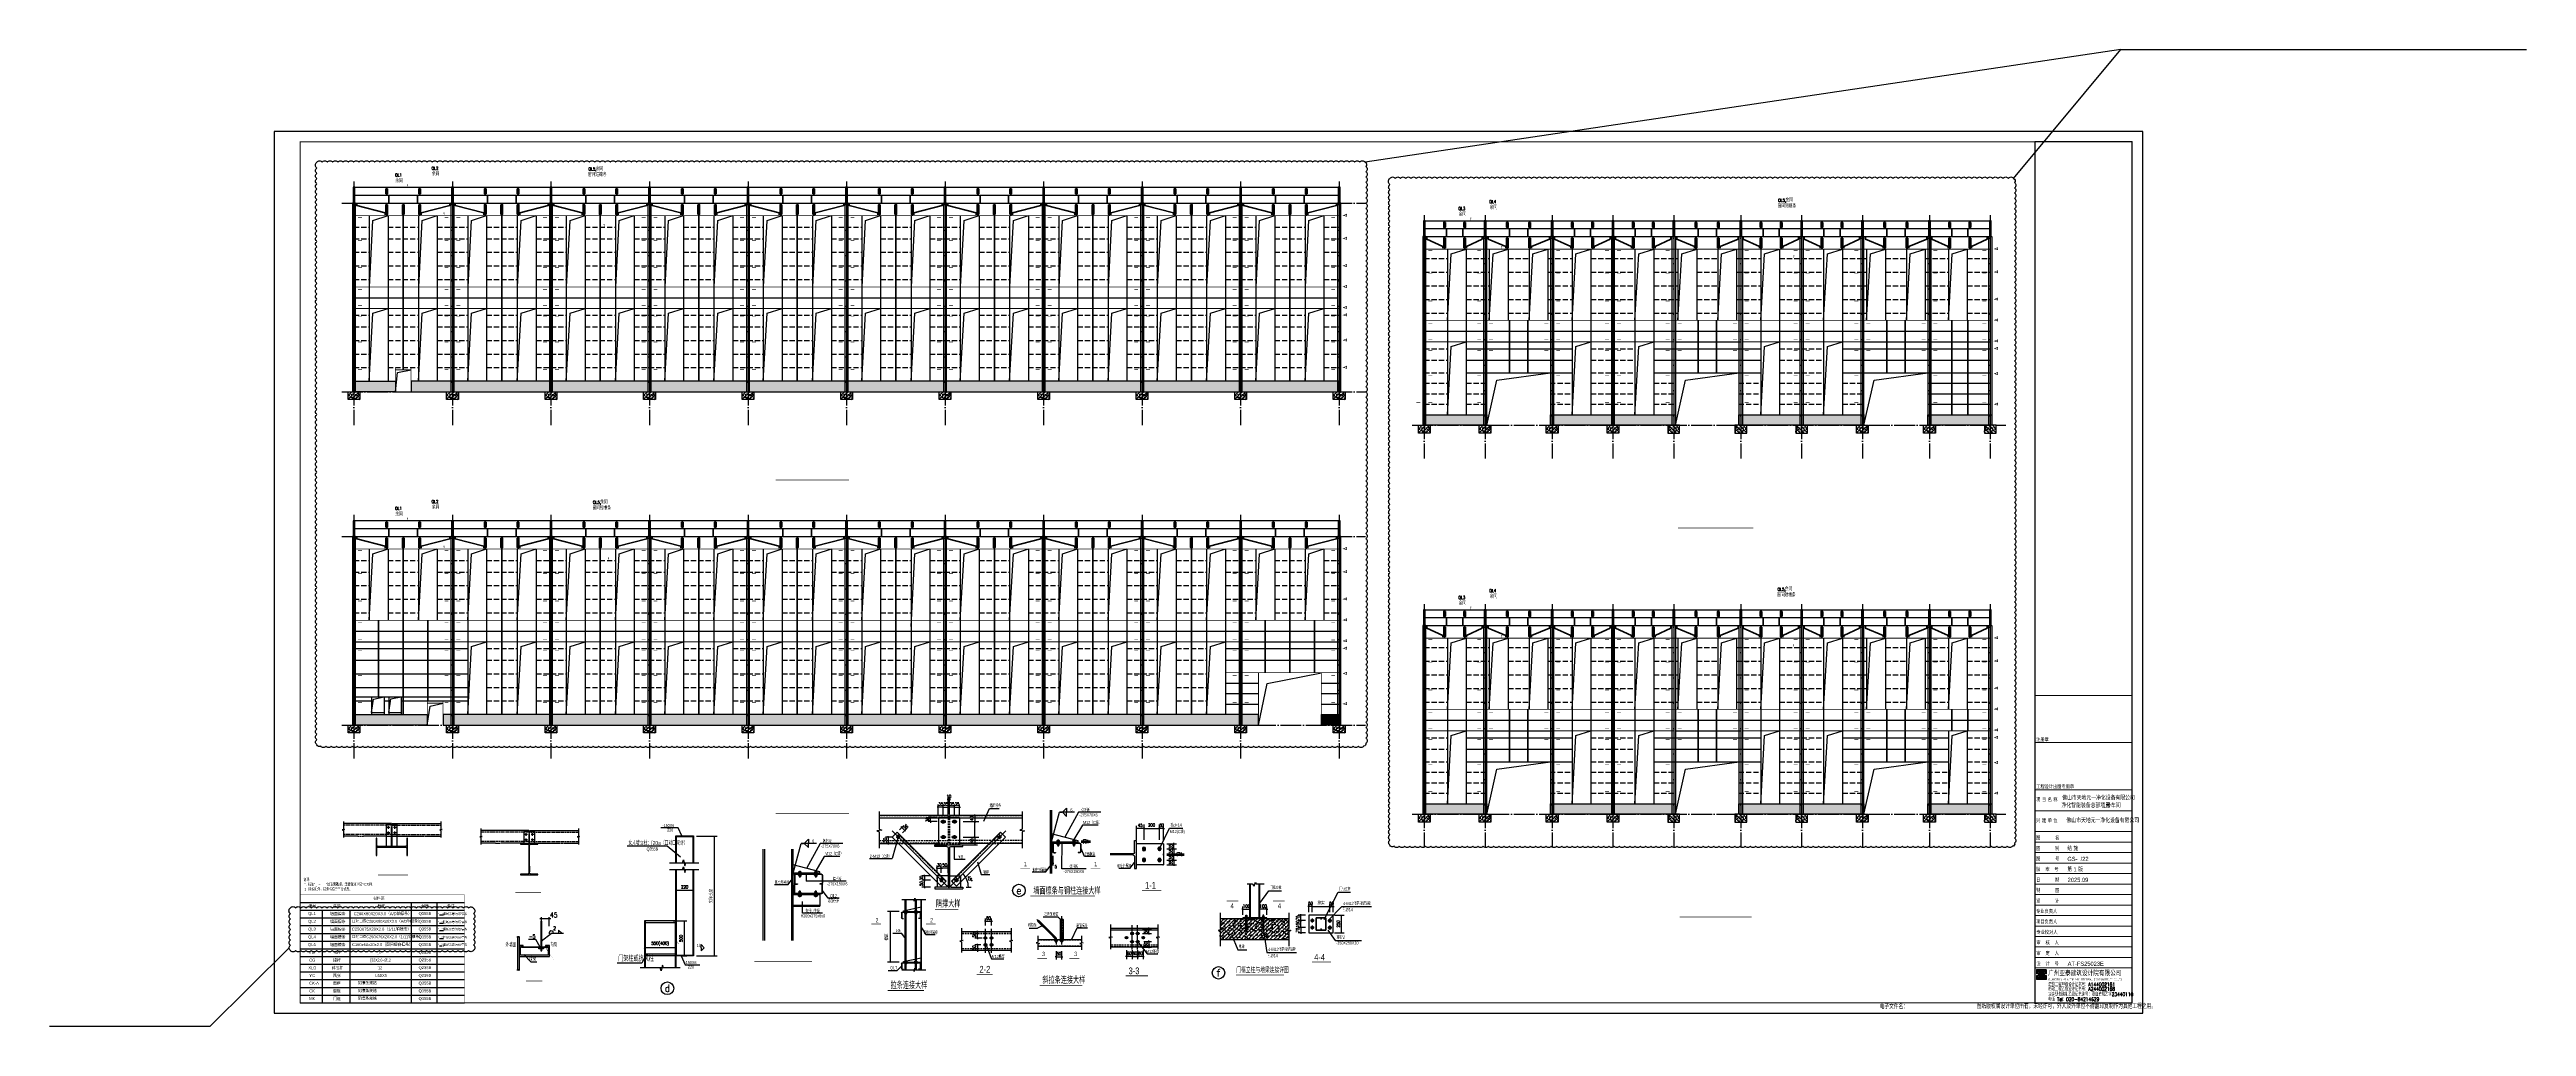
# Model space of a CAD drawing. Extents: x 95752 to 843522, y -411933 to 75567.
# Drawn here: x 607193 to 843522, y -114347 to -21178 of the extents above; entities that cross this region are included whole.
import ezdxf
from ezdxf.enums import TextEntityAlignment as Align

# ---------------------------------------------------------------- set-up
doc = ezdxf.new("R2010")
doc.units = 0
doc.header["$LTSCALE"] = 1000
doc.header["$MEASUREMENT"] = 0
for name, pattern in [('ACAD_ISO04W100', [30, 24, -3, 0, -3]), ('DASH', [0.35, 0.25, -0.1]), ('DASHED2', [0.375, 0.25, -0.125]), ('DOTE', [2.42, 2, -0.2, 0.02, -0.2]), ('HIDDEN', [0.375, 0.25, -0.125])]:
    doc.linetypes.add(name, pattern=pattern)
for name, color, linetype in [('13', 4, 'Continuous'), ('_0', 7, 'Continuous'), ('AXIS', 3, 'Continuous'), ('AXIS_TEXT', 7, 'Continuous'), ('DIM_SYMB', 3, 'Continuous'), ('DOTE', 1, 'Continuous'), ('hidden', 6, 'Continuous'), ('POLE', 4, 'DASHED2'), ('PUB_TAB', 7, 'Continuous'), ('PUB_TITLE', 4, 'Continuous'), ('TEXT', 7, 'Continuous'), ('THIN', 7, 'Continuous'), ('TK', 7, 'Continuous'), ('WALL', 9, 'Continuous'), ('修改说明', 190, 'Continuous'), ('文字', 7, 'Continuous'), ('标注', 3, 'Continuous'), ('檩条', 4, 'Continuous'), ('钢柱', 6, 'Continuous'), ('钢梁', 134, 'Continuous')]:
    doc.layers.add(name, color=color, linetype=linetype)
for name, color, linetype, lineweight in [('14', 2, 'Continuous', 20), ('DIM', 3, 'Continuous', 20), ('拉杆', 3, 'Continuous', 35)]:
    doc.layers.add(name, color=color, linetype=linetype, lineweight=lineweight)
doc.styles.add('_HZTXT', font='gs_txt.shx', dxfattribs={"width": 0.8, "bigfont": 'hzdx.shx'})
doc.styles.add('_TCH_AXIS', font='COMPLEX', dxfattribs={"bigfont": 'GBCBIG'})
doc.styles.add('_TCH_DIM', font='SIMPLEX', dxfattribs={"bigfont": 'GBCBIG'})
doc.styles.add('dim_font', font='SIMPLEX.shx', dxfattribs={"width": 0.8})
doc.styles.add('GS_Rein', font='GS_TXT.shx', dxfattribs={"width": 0.7, "bigfont": 'GS_HZTXT.shx'})
doc.styles.add('HT', font='simhei.ttf')
doc.styles.add('HZ', font='hztxt_e.shx', dxfattribs={"bigfont": 'hzdx.shx'})
doc.styles.add('HZTXT', font='romans.shx', dxfattribs={"width": 0.7, "bigfont": 'hzdx.shx'})
doc.styles.add('hztxt0', font='romans.shx', dxfattribs={"bigfont": 'gbcbig0.shx'})
doc.styles.get("Standard").update_dxf_attribs({"font": 'gbenor.shx', "bigfont": 'gbcbig.shx'})
doc.styles.add('TSSD_Dimension', font='txt.shx', dxfattribs={"width": 0.7, "bigfont": 'hzdx.shx'})
doc.styles.add('TSSD_Rein', font='tssdeng.shx', dxfattribs={"width": 0.7, "bigfont": 'hztxt.shx'})
doc.styles.add('宋体', font='SimSun.ttf')
doc.dimstyles.new('DIMN150-0.1', dxfattribs={"dimscale": 1.5, "dimtxt": 300, "dimasz": 100, "dimexe": 250, "dimexo": 300, "dimgap": 150, "dimtad": 1, "dimdec": 0, "dimlfac": 0.1, "dimzin": 0, "dimdsep": 46, "dimtxsty": 'dim_font', "dimblk": 'ARCHTICK', "dimcen": 0.09, "dimclrt": 7, "dimazin": 2, "dimtfac": 1, "dimtdec": 0, "dimtix": 1, "dimtmove": 2, "dimatfit": 3, "dimfxl": 1, "dimtolj": 1, "dimtzin": 0, "dimarcsym": 0})
doc.dimstyles.new('TSSD_15_250', dxfattribs={"dimtxt": 875, "dimasz": 250, "dimexe": 250, "dimexo": 625, "dimgap": 250, "dimtad": 1, "dimdec": 0, "dimlfac": 0.06, "dimzin": 0, "dimdsep": 46, "dimtxsty": 'TSSD_Dimension', "dimblk": 'ARCHTICK', "dimblk1": 'ARCHTICK', "dimblk2": 'ARCHTICK', "dimcen": 0, "dimdle": 250, "dimclrt": 7, "dimadec": 0, "dimazin": 0, "dimtfac": 1, "dimtdec": 0, "dimtix": 1, "dimtmove": 2, "dimatfit": 3, "dimfxl": 1, "dimtolj": 1, "dimtzin": 0, "dimarcsym": 0})
pattern_1 = [(0, (0, 0), (0, 121.3104), []), (90, (0, 0), (-121.3104, 121.3104), [121.3104, -121.3104])]

# ---------------------------------------------------------------- blocks, each defined once
blk = doc.blocks.new('qmlt1')
at = {"layer": '檩条', "color": 4}
for points in [[(277575, -639043), (371575, -639043)], [(277575, -639793), (371575, -639793)], [(277575, -640543), (371575, -640543)], [(279025, -641743), (279025, -649143)], [(279025, -641743), (279025, -657543)], [(280825, -641743), (280825, -649143)], [(280825, -641743), (280825, -657543)], [(283725, -641743), (283725, -649143)], [(283725, -641743), (283725, -657543)], [(285525, -641743), (285525, -649143)], [(285525, -641743), (285525, -657543)], [(288425, -641743), (288425, -649143)], [(288425, -641743), (288425, -657543)], [(290225, -641743), (290225, -649143)], [(290225, -641743), (290225, -657543)], [(293155, -641743), (293155, -649143)], [(293155, -641743), (293155, -657543)], [(294955, -641743), (294955, -649143)], [(294955, -641743), (294955, -657543)], [(297825, -641743), (297825, -649143)], [(297825, -641743), (297825, -657543)], [(299625, -641743), (299625, -649143)], [(299625, -641743), (299625, -657543)], [(302525, -641743), (302525, -649143)], [(302525, -641743), (302525, -657543)], [(304325, -641743), (304325, -649143)], [(304325, -641743), (304325, -657543)], [(307225, -641743), (307225, -649143)], [(307225, -641743), (307225, -657543)], [(309025, -641743), (309025, -649143)], [(309025, -641743), (309025, -657543)], [(311925, -641743), (311925, -649143)], [(311925, -641743), (311925, -657543)], [(313725, -641743), (313725, -649143)], [(313725, -641743), (313725, -657543)], [(316625, -641743), (316625, -649143)], [(316625, -641743), (316625, -657543)], [(318425, -641743), (318425, -649143)], [(318425, -641743), (318425, -657543)], [(321325, -641743), (321325, -649143)], [(321325, -641743), (321325, -657543)], [(323125, -641743), (323125, -649143)], [(323125, -641743), (323125, -657543)], [(326025, -641743), (326025, -649143)], [(326025, -641743), (326025, -657543)], [(327825, -641743), (327825, -649143)], [(327825, -641743), (327825, -657543)], [(330725, -641743), (330725, -649143)], [(330725, -641743), (330725, -657543)], [(332525, -641743), (332525, -649143)], [(332525, -641743), (332525, -657543)], [(335425, -641743), (335425, -649143)], [(335425, -641743), (335425, -657543)], [(337225, -641743), (337225, -649143)], [(337225, -641743), (337225, -657543)], [(340125, -641743), (340125, -649143)], [(340125, -641743), (340125, -657543)], [(341925, -641743), (341925, -649143)], [(341925, -641743), (341925, -657543)], [(344825, -641743), (344825, -649143)], [(344825, -641743), (344825, -657543)], [(346625, -641743), (346625, -649143)], [(346625, -641743), (346625, -657543)], [(349525, -641743), (349525, -649143)], [(349525, -641743), (349525, -657543)], [(351325, -641743), (351325, -649143)], [(351325, -641743), (351325, -657543)], [(354225, -641743), (354225, -649143)], [(354225, -641743), (354225, -657543)], [(356025, -641743), (356025, -649143)], [(356025, -641743), (356025, -657543)], [(358925, -641743), (358925, -649143)], [(358925, -641743), (358925, -657543)], [(360725, -641743), (360725, -649143)], [(360725, -641743), (360725, -657543)], [(363625, -641743), (363625, -649143)], [(363625, -641743), (363625, -657543)], [(365425, -641743), (365425, -649143)], [(365425, -641743), (365425, -657543)], [(368325, -641743), (368325, -649143)], [(368325, -641743), (368325, -657543)], [(370125, -641743), (370125, -649143)], [(370125, -641743), (370125, -657543)], [(277425, -649568), (371425, -649568)], [(279025, -650143), (279025, -657543)], [(280825, -650143), (280825, -657543)], [(283725, -650143), (283725, -657543)], [(285525, -650143), (285525, -657543)], [(288425, -650143), (288425, -657543)], [(290225, -650143), (290225, -657543)], [(293155, -650143), (293155, -657543)], [(294955, -650143), (294955, -657543)], [(297825, -650143), (297825, -657543)], [(299625, -650143), (299625, -657543)], [(302525, -650143), (302525, -657543)], [(304325, -650143), (304325, -657543)], [(307225, -650143), (307225, -657543)], [(309025, -650143), (309025, -657543)], [(311925, -650143), (311925, -657543)], [(313725, -650143), (313725, -657543)], [(316625, -650143), (316625, -657543)], [(318425, -650143), (318425, -657543)], [(321325, -650143), (321325, -657543)], [(323125, -650143), (323125, -657543)], [(326025, -650143), (326025, -657543)], [(327825, -650143), (327825, -657543)], [(330725, -650143), (330725, -657543)], [(332525, -650143), (332525, -657543)], [(335425, -650143), (335425, -657543)], [(337225, -650143), (337225, -657543)], [(340125, -650143), (340125, -657543)], [(341925, -650143), (341925, -657543)], [(344825, -650143), (344825, -657543)], [(346625, -650143), (346625, -657543)], [(349525, -650143), (349525, -657543)], [(351325, -650143), (351325, -657543)], [(354225, -650143), (354225, -657543)], [(356025, -650143), (356025, -657543)], [(358925, -650143), (358925, -657543)], [(360725, -650143), (360725, -657543)], [(363625, -650143), (363625, -657543)], [(365425, -650143), (365425, -657543)], [(368325, -650143), (368325, -657543)], [(370125, -650143), (370125, -657543)]]:
    blk.add_lwpolyline(points, dxfattribs=at)
at = {"layer": '檩条', "color": 2, "const_width": 80}
for points in [[(277575, -641743), (371575, -641743)], [(277575, -648543), (290225, -648543)], [(290225, -648543), (371575, -648543)], [(277575, -650593), (371575, -650593)], [(281525, -656243), (281525, -658543)], [(281525, -656443), (283025, -656443)], [(283025, -656243), (283025, -658543)], [(277575, -657543), (281525, -657543)], [(283025, -657543), (371575, -657543)]]:
    blk.add_lwpolyline(points, dxfattribs=at)
at = {"layer": '檩条', "color": 11, "linetype": 'DASH', "ltscale": 2}
for points in [[(277575, -642843), (279025, -642843)], [(277575, -643943), (279025, -643943)], [(280825, -642843), (283725, -642843)], [(280825, -643943), (283725, -643943)], [(285525, -642843), (288425, -642843)], [(285525, -643943), (288425, -643943)], [(290225, -642843), (293155, -642843)], [(290225, -643943), (293155, -643943)], [(294955, -642843), (297825, -642843)], [(294955, -643943), (297825, -643943)], [(299625, -642843), (302525, -642843)], [(299625, -643943), (302525, -643943)], [(304325, -642843), (307225, -642843)], [(304325, -643943), (307225, -643943)], [(309025, -642843), (311925, -642843)], [(309025, -643943), (311925, -643943)], [(313725, -642843), (316625, -642843)], [(313725, -643943), (316625, -643943)], [(318425, -642843), (321325, -642843)], [(318425, -643943), (321325, -643943)], [(323125, -642843), (326025, -642843)], [(323125, -643943), (326025, -643943)], [(327825, -642843), (330725, -642843)], [(327825, -643943), (330725, -643943)], [(332525, -642843), (335425, -642843)], [(332525, -643943), (335425, -643943)], [(337225, -642843), (340125, -642843)], [(337225, -643943), (340125, -643943)], [(341925, -642843), (344825, -642843)], [(341925, -643943), (344825, -643943)], [(346625, -642843), (349525, -642843)], [(346625, -643943), (349525, -643943)], [(351325, -642843), (354225, -642843)], [(351325, -643943), (354225, -643943)], [(356025, -642843), (358925, -642843)], [(356025, -643943), (358925, -643943)], [(360725, -642843), (363625, -642843)], [(360725, -643943), (363625, -643943)], [(365425, -642843), (368325, -642843)], [(365425, -643943), (368325, -643943)], [(370125, -642843), (371575, -642843)], [(370125, -643943), (371575, -643943)], [(277575, -645243), (279025, -645243)], [(277575, -646543), (279025, -646543)], [(280825, -645243), (283725, -645243)], [(280825, -646543), (283725, -646543)], [(285525, -645243), (288425, -645243)], [(285525, -646543), (288425, -646543)], [(290225, -645243), (293155, -645243)], [(290225, -646543), (293155, -646543)], [(294955, -645243), (297825, -645243)], [(294955, -646543), (297825, -646543)], [(299625, -645243), (302525, -645243)], [(299625, -646543), (302525, -646543)], [(304325, -645243), (307225, -645243)], [(304325, -646543), (307225, -646543)], [(309025, -645243), (311925, -645243)], [(309025, -646543), (311925, -646543)], [(313725, -645243), (316625, -645243)], [(313725, -646543), (316625, -646543)], [(318425, -645243), (321325, -645243)], [(318425, -646543), (321325, -646543)], [(323125, -645243), (326025, -645243)], [(323125, -646543), (326025, -646543)], [(327825, -645243), (330725, -645243)], [(327825, -646543), (330725, -646543)], [(332525, -645243), (335425, -645243)], [(332525, -646543), (335425, -646543)], [(337225, -645243), (340125, -645243)], [(337225, -646543), (340125, -646543)], [(341925, -645243), (344825, -645243)], [(341925, -646543), (344825, -646543)], [(346625, -645243), (349525, -645243)], [(346625, -646543), (349525, -646543)], [(351325, -645243), (354225, -645243)], [(351325, -646543), (354225, -646543)], [(356025, -645243), (358925, -645243)], [(356025, -646543), (358925, -646543)], [(360725, -645243), (363625, -645243)], [(360725, -646543), (363625, -646543)], [(365425, -645243), (368325, -645243)], [(365425, -646543), (368325, -646543)], [(370125, -645243), (371575, -645243)], [(370125, -646543), (371575, -646543)], [(277575, -647843), (279025, -647843)], [(280825, -647843), (283725, -647843)], [(285525, -647843), (288425, -647843)], [(290225, -647843), (293155, -647843)], [(294955, -647843), (297825, -647843)], [(299625, -647843), (302525, -647843)], [(304325, -647843), (307225, -647843)], [(309025, -647843), (311925, -647843)], [(313725, -647843), (316625, -647843)], [(318425, -647843), (321325, -647843)], [(323125, -647843), (326025, -647843)], [(327825, -647843), (330725, -647843)], [(332525, -647843), (335425, -647843)], [(337225, -647843), (340125, -647843)], [(341925, -647843), (344825, -647843)], [(346625, -647843), (349525, -647843)], [(351325, -647843), (354225, -647843)], [(356025, -647843), (358925, -647843)], [(360725, -647843), (363625, -647843)], [(365425, -647843), (368325, -647843)], [(370125, -647843), (371575, -647843)], [(277575, -651243), (279025, -651243)], [(280825, -651243), (283725, -651243)], [(285525, -651243), (288425, -651243)], [(290225, -651243), (293155, -651243)], [(294955, -651243), (297825, -651243)], [(299625, -651243), (302525, -651243)], [(304325, -651243), (307225, -651243)], [(309025, -651243), (311925, -651243)], [(313725, -651243), (316625, -651243)], [(318425, -651243), (321325, -651243)], [(323125, -651243), (326025, -651243)], [(327825, -651243), (330725, -651243)], [(332525, -651243), (335425, -651243)], [(337225, -651243), (340125, -651243)], [(341925, -651243), (344825, -651243)], [(346625, -651243), (349525, -651243)], [(351325, -651243), (354225, -651243)], [(356025, -651243), (358925, -651243)], [(360725, -651243), (363625, -651243)], [(365425, -651243), (368325, -651243)], [(370125, -651243), (371575, -651243)], [(277575, -652343), (279025, -652343)], [(277575, -653643), (279025, -653643)], [(280825, -652343), (283725, -652343)], [(280825, -653643), (283725, -653643)], [(285525, -652343), (288425, -652343)], [(285525, -653643), (288425, -653643)], [(290225, -652343), (293155, -652343)], [(290225, -653643), (293155, -653643)], [(294955, -652343), (297825, -652343)], [(294955, -653643), (297825, -653643)], [(299625, -652343), (302525, -652343)], [(299625, -653643), (302525, -653643)], [(304325, -652343), (307225, -652343)], [(304325, -653643), (307225, -653643)], [(309025, -652343), (311925, -652343)], [(309025, -653643), (311925, -653643)], [(313725, -652343), (316625, -652343)], [(313725, -653643), (316625, -653643)], [(318425, -652343), (321325, -652343)], [(318425, -653643), (321325, -653643)], [(323125, -652343), (326025, -652343)], [(323125, -653643), (326025, -653643)], [(327825, -652343), (330725, -652343)], [(327825, -653643), (330725, -653643)], [(332525, -652343), (335425, -652343)], [(332525, -653643), (335425, -653643)], [(337225, -652343), (340125, -652343)], [(337225, -653643), (340125, -653643)], [(341925, -652343), (344825, -652343)], [(341925, -653643), (344825, -653643)], [(346625, -652343), (349525, -652343)], [(346625, -653643), (349525, -653643)], [(351325, -652343), (354225, -652343)], [(351325, -653643), (354225, -653643)], [(356025, -652343), (358925, -652343)], [(356025, -653643), (358925, -653643)], [(360725, -652343), (363625, -652343)], [(360725, -653643), (363625, -653643)], [(365425, -652343), (368325, -652343)], [(365425, -653643), (368325, -653643)], [(370125, -652343), (371575, -652343)], [(370125, -653643), (371575, -653643)], [(277575, -654943), (279025, -654943)], [(277575, -656243), (279025, -656243)], [(280825, -654943), (283725, -654943)], [(280825, -656243), (283725, -656243)], [(285525, -654943), (288425, -654943)], [(285525, -656243), (288425, -656243)], [(290225, -654943), (293155, -654943)], [(290225, -656243), (293155, -656243)], [(294955, -654943), (297825, -654943)], [(294955, -656243), (297825, -656243)], [(299625, -654943), (302525, -654943)], [(299625, -656243), (302525, -656243)], [(304325, -654943), (307225, -654943)], [(304325, -656243), (307225, -656243)], [(309025, -654943), (311925, -654943)], [(309025, -656243), (311925, -656243)], [(313725, -654943), (316625, -654943)], [(313725, -656243), (316625, -656243)], [(318425, -654943), (321325, -654943)], [(318425, -656243), (321325, -656243)], [(323125, -654943), (326025, -654943)], [(323125, -656243), (326025, -656243)], [(327825, -654943), (330725, -654943)], [(327825, -656243), (330725, -656243)], [(332525, -654943), (335425, -654943)], [(332525, -656243), (335425, -656243)], [(337225, -654943), (340125, -654943)], [(337225, -656243), (340125, -656243)], [(341925, -654943), (344825, -654943)], [(341925, -656243), (344825, -656243)], [(346625, -654943), (349525, -654943)], [(346625, -656243), (349525, -656243)], [(351325, -654943), (354225, -654943)], [(351325, -656243), (354225, -656243)], [(356025, -654943), (358925, -654943)], [(356025, -656243), (358925, -656243)], [(360725, -654943), (363625, -654943)], [(360725, -656243), (363625, -656243)], [(365425, -654943), (368325, -654943)], [(365425, -656243), (368325, -656243)], [(370125, -654943), (371575, -654943)], [(370125, -656243), (371575, -656243)]]:
    blk.add_lwpolyline(points, dxfattribs=at)
blk = doc.blocks.new('QMLT2')
at = {"layer": '檩条', "color": 4}
for p, q in [((155476, -716110), (249626, -716110)), ((155476, -717135), (164876, -717135)), ((157156, -722384), (157156, -724084)), ((158356, -722384), (158356, -724084)), ((158796, -722384), (158796, -724084)), ((159996, -722384), (159996, -724084))]:
    blk.add_line(p, q, dxfattribs=at)
for points in [[(155476, -705584), (249476, -705584)], [(155476, -706334), (249476, -706334)], [(155476, -707084), (249476, -707084)], [(156926, -708284), (156926, -715085)], [(156926, -708284), (156926, -715085)], [(158726, -708284), (158726, -715085)], [(158726, -708284), (158726, -715085)], [(161626, -708284), (161626, -715085)], [(161626, -708284), (161626, -715085)], [(163426, -708284), (163426, -715085)], [(163426, -708284), (163426, -715085)], [(166326, -708284), (166326, -715684)], [(166326, -708284), (166326, -724084)], [(168126, -708284), (168126, -715684)], [(168126, -708284), (168126, -724084)], [(171056, -708284), (171056, -715684)], [(171056, -708284), (171056, -724084)], [(172856, -708284), (172856, -715684)], [(172856, -708284), (172856, -724084)], [(175726, -708284), (175726, -715684)], [(175726, -708284), (175726, -724084)], [(177526, -708284), (177526, -715684)], [(177526, -708284), (177526, -724084)], [(180426, -708284), (180426, -715684)], [(180426, -708284), (180426, -724084)], [(182226, -708284), (182226, -715684)], [(182226, -708284), (182226, -724084)], [(185126, -708284), (185126, -715684)], [(185126, -708284), (185126, -724084)], [(186926, -708284), (186926, -715684)], [(186926, -708284), (186926, -724084)], [(189826, -708284), (189826, -715684)], [(189826, -708284), (189826, -724084)], [(191626, -708284), (191626, -715684)], [(191626, -708284), (191626, -724084)], [(194526, -708284), (194526, -715684)], [(194526, -708284), (194526, -724084)], [(196326, -708284), (196326, -715684)], [(196326, -708284), (196326, -724084)], [(199226, -708284), (199226, -715684)], [(199226, -708284), (199226, -724084)], [(201026, -708284), (201026, -715684)], [(201026, -708284), (201026, -724084)], [(203926, -708284), (203926, -715684)], [(203926, -708284), (203926, -724084)], [(205726, -708284), (205726, -715684)], [(205726, -708284), (205726, -724084)], [(208626, -708284), (208626, -715684)], [(208626, -708284), (208626, -724084)], [(210426, -708284), (210426, -715684)], [(210426, -708284), (210426, -724084)], [(213326, -708284), (213326, -715684)], [(213326, -708284), (213326, -724084)], [(215126, -708284), (215126, -715684)], [(215126, -708284), (215126, -724084)], [(218026, -708284), (218026, -715684)], [(218026, -708284), (218026, -724084)], [(219826, -708284), (219826, -715684)], [(219826, -708284), (219826, -724084)], [(222726, -708284), (222726, -715684)], [(222726, -708284), (222726, -724084)], [(224526, -708284), (224526, -715684)], [(224526, -708284), (224526, -724084)], [(227426, -708284), (227426, -715684)], [(227426, -708284), (227426, -724084)], [(229226, -708284), (229226, -715684)], [(229226, -708284), (229226, -724084)], [(232126, -708284), (232126, -715684)], [(232126, -708284), (232126, -724084)], [(233926, -708284), (233926, -715684)], [(233926, -708284), (233926, -724084)], [(236826, -708284), (236826, -715684)], [(236826, -708284), (236826, -724084)], [(238626, -708284), (238626, -715684)], [(238626, -708284), (238626, -724084)], [(241526, -708284), (241526, -715085)], [(241526, -708284), (241526, -715085)], [(243326, -708284), (243326, -715085)], [(243326, -708284), (243326, -715085)], [(246226, -708284), (246226, -715085)], [(246226, -708284), (246226, -715085)], [(248026, -708284), (248026, -715085)], [(248026, -708284), (248026, -715085)], [(155476, -717784), (166326, -717784)], [(166326, -716684), (166326, -724084)], [(168126, -716684), (168126, -724084)], [(171056, -716684), (171056, -724084)], [(172856, -716684), (172856, -724084)], [(175726, -716684), (175726, -724084)], [(177526, -716684), (177526, -724084)], [(180426, -716684), (180426, -724084)], [(182226, -716684), (182226, -724084)], [(185126, -716684), (185126, -724084)], [(186926, -716684), (186926, -724084)], [(189826, -716684), (189826, -724084)], [(191626, -716684), (191626, -724084)], [(194526, -716684), (194526, -724084)], [(196326, -716684), (196326, -724084)], [(199226, -716684), (199226, -724084)], [(201026, -716684), (201026, -724084)], [(203926, -716684), (203926, -724084)], [(205726, -716684), (205726, -724084)], [(208626, -716684), (208626, -724084)], [(210426, -716684), (210426, -724084)], [(213326, -716684), (213326, -724084)], [(215126, -716684), (215126, -724084)], [(218026, -716684), (218026, -724084)], [(219826, -716684), (219826, -724084)], [(222726, -716684), (222726, -724084)], [(224526, -716684), (224526, -724084)], [(227426, -716684), (227426, -724084)], [(229226, -716684), (229226, -724084)], [(232126, -716684), (232126, -724084)], [(233926, -716684), (233926, -724084)], [(236826, -716684), (236826, -724084)], [(238626, -716684), (238626, -724084)], [(238626, -717784), (249476, -717784)], [(240076, -717135), (249476, -717135)], [(155476, -718884), (166326, -718884)], [(155476, -720184), (166326, -720184)], [(238626, -718884), (249476, -718884)], [(155476, -721484), (166326, -721484)], [(155476, -722384), (166326, -722384)], [(155476, -722784), (157156, -722784)], [(158356, -722784), (158796, -722784)], [(159996, -722784), (166326, -722784)], [(238626, -721084), (241776, -721084)], [(238626, -722084), (241776, -722084)], [(238626, -723084), (241776, -723084)], [(247776, -721084), (249476, -721084)], [(247776, -722084), (249476, -722084)], [(247776, -723084), (249476, -723084)], [(155476, -724084), (162476, -724084)], [(157156, -723884), (158356, -723884)], [(158796, -723884), (159996, -723884)]]:
    blk.add_lwpolyline(points, dxfattribs=at)
at = {"layer": '檩条', "color": 2, "const_width": 80}
for points in [[(155476, -708284), (249476, -708284)], [(155476, -715085), (168126, -715085)], [(168126, -715085), (249476, -715085)], [(164876, -717135), (240076, -717135)], [(238626, -720084), (249476, -720084)], [(241776, -725084), (241776, -720084), (249476, -720084)], [(247776, -720084), (247776, -725084)], [(162476, -722784), (162476, -725084)], [(162476, -722984), (163976, -722984)], [(163976, -722784), (163976, -725084)], [(163976, -724084), (241526, -724084)], [(241526, -724084), (241776, -724084)], [(247776, -724084), (249476, -724084)]]:
    blk.add_lwpolyline(points, dxfattribs=at)
at = {"layer": '檩条', "color": 11, "linetype": 'DASH', "ltscale": 2}
for points in [[(155476, -709384), (156926, -709384)], [(155476, -710484), (156926, -710484)], [(158726, -709384), (161626, -709384)], [(158726, -710484), (161626, -710484)], [(163426, -709384), (166326, -709384)], [(163426, -710484), (166326, -710484)], [(168126, -709384), (171056, -709384)], [(168126, -710484), (171056, -710484)], [(172856, -709384), (175726, -709384)], [(172856, -710484), (175726, -710484)], [(177526, -709384), (180426, -709384)], [(177526, -710484), (180426, -710484)], [(182226, -709384), (185126, -709384)], [(182226, -710484), (185126, -710484)], [(186926, -709384), (189826, -709384)], [(186926, -710484), (189826, -710484)], [(191626, -709384), (194526, -709384)], [(191626, -710484), (194526, -710484)], [(196326, -709384), (199226, -709384)], [(196326, -710484), (199226, -710484)], [(201026, -709384), (203926, -709384)], [(201026, -710484), (203926, -710484)], [(205726, -709384), (208626, -709384)], [(205726, -710484), (208626, -710484)], [(210426, -709384), (213326, -709384)], [(210426, -710484), (213326, -710484)], [(215126, -709384), (218026, -709384)], [(215126, -710484), (218026, -710484)], [(219826, -709384), (222726, -709384)], [(219826, -710484), (222726, -710484)], [(224526, -709384), (227426, -709384)], [(224526, -710484), (227426, -710484)], [(229226, -709384), (232126, -709384)], [(229226, -710484), (232126, -710484)], [(233926, -709384), (236826, -709384)], [(233926, -710484), (236826, -710484)], [(238626, -709384), (241526, -709384)], [(238626, -710484), (241526, -710484)], [(243326, -709384), (246226, -709384)], [(243326, -710484), (246226, -710484)], [(248026, -709384), (249476, -709384)], [(248026, -710484), (249476, -710484)], [(155476, -711784), (156926, -711784)], [(155476, -713084), (156926, -713084)], [(158726, -711784), (161626, -711784)], [(158726, -713084), (161626, -713084)], [(163426, -711784), (166326, -711784)], [(163426, -713084), (166326, -713084)], [(168126, -711784), (171056, -711784)], [(168126, -713084), (171056, -713084)], [(172856, -711784), (175726, -711784)], [(172856, -713084), (175726, -713084)], [(177526, -711784), (180426, -711784)], [(177526, -713084), (180426, -713084)], [(182226, -711784), (185126, -711784)], [(182226, -713084), (185126, -713084)], [(186926, -711784), (189826, -711784)], [(186926, -713084), (189826, -713084)], [(191626, -711784), (194526, -711784)], [(191626, -713084), (194526, -713084)], [(196326, -711784), (199226, -711784)], [(196326, -713084), (199226, -713084)], [(201026, -711784), (203926, -711784)], [(201026, -713084), (203926, -713084)], [(205726, -711784), (208626, -711784)], [(205726, -713084), (208626, -713084)], [(210426, -711784), (213326, -711784)], [(210426, -713084), (213326, -713084)], [(215126, -711784), (218026, -711784)], [(215126, -713084), (218026, -713084)], [(219826, -711784), (222726, -711784)], [(219826, -713084), (222726, -713084)], [(224526, -711784), (227426, -711784)], [(224526, -713084), (227426, -713084)], [(229226, -711784), (232126, -711784)], [(229226, -713084), (232126, -713084)], [(233926, -711784), (236826, -711784)], [(233926, -713084), (236826, -713084)], [(238626, -711784), (241526, -711784)], [(238626, -713084), (241526, -713084)], [(243326, -711784), (246226, -711784)], [(243326, -713084), (246226, -713084)], [(248026, -711784), (249476, -711784)], [(248026, -713084), (249476, -713084)], [(155476, -714384), (156926, -714384)], [(158726, -714384), (161626, -714384)], [(163426, -714384), (166326, -714384)], [(168126, -714384), (171056, -714384)], [(172856, -714384), (175726, -714384)], [(177526, -714384), (180426, -714384)], [(182226, -714384), (185126, -714384)], [(186926, -714384), (189826, -714384)], [(191626, -714384), (194526, -714384)], [(196326, -714384), (199226, -714384)], [(201026, -714384), (203926, -714384)], [(205726, -714384), (208626, -714384)], [(210426, -714384), (213326, -714384)], [(215126, -714384), (218026, -714384)], [(219826, -714384), (222726, -714384)], [(224526, -714384), (227426, -714384)], [(229226, -714384), (232126, -714384)], [(233926, -714384), (236826, -714384)], [(238626, -714384), (241526, -714384)], [(243326, -714384), (246226, -714384)], [(248026, -714384), (249476, -714384)], [(168126, -717784), (171056, -717784)], [(172856, -717784), (175726, -717784)], [(177526, -717784), (180426, -717784)], [(182226, -717784), (185126, -717784)], [(186926, -717784), (189826, -717784)], [(191626, -717784), (194526, -717784)], [(196326, -717784), (199226, -717784)], [(201026, -717784), (203926, -717784)], [(205726, -717784), (208626, -717784)], [(210426, -717784), (213326, -717784)], [(215126, -717784), (218026, -717784)], [(219826, -717784), (222726, -717784)], [(224526, -717784), (227426, -717784)], [(229226, -717784), (232126, -717784)], [(233926, -717784), (236826, -717784)], [(168126, -718884), (171056, -718884)], [(168126, -720184), (171056, -720184)], [(172856, -718884), (175726, -718884)], [(172856, -720184), (175726, -720184)], [(177526, -718884), (180426, -718884)], [(177526, -720184), (180426, -720184)], [(182226, -718884), (185126, -718884)], [(182226, -720184), (185126, -720184)], [(186926, -718884), (189826, -718884)], [(186926, -720184), (189826, -720184)], [(191626, -718884), (194526, -718884)], [(191626, -720184), (194526, -720184)], [(196326, -718884), (199226, -718884)], [(196326, -720184), (199226, -720184)], [(201026, -718884), (203926, -718884)], [(201026, -720184), (203926, -720184)], [(205726, -718884), (208626, -718884)], [(205726, -720184), (208626, -720184)], [(210426, -718884), (213326, -718884)], [(210426, -720184), (213326, -720184)], [(215126, -718884), (218026, -718884)], [(215126, -720184), (218026, -720184)], [(219826, -718884), (222726, -718884)], [(219826, -720184), (222726, -720184)], [(224526, -718884), (227426, -718884)], [(224526, -720184), (227426, -720184)], [(229226, -718884), (232126, -718884)], [(229226, -720184), (232126, -720184)], [(233926, -718884), (236826, -718884)], [(233926, -720184), (236826, -720184)], [(168126, -721484), (171056, -721484)], [(168126, -722784), (171056, -722784)], [(172856, -721484), (175726, -721484)], [(172856, -722784), (175726, -722784)], [(177526, -721484), (180426, -721484)], [(177526, -722784), (180426, -722784)], [(182226, -721484), (185126, -721484)], [(182226, -722784), (185126, -722784)], [(186926, -721484), (189826, -721484)], [(186926, -722784), (189826, -722784)], [(191626, -721484), (194526, -721484)], [(191626, -722784), (194526, -722784)], [(196326, -721484), (199226, -721484)], [(196326, -722784), (199226, -722784)], [(201026, -721484), (203926, -721484)], [(201026, -722784), (203926, -722784)], [(205726, -721484), (208626, -721484)], [(205726, -722784), (208626, -722784)], [(210426, -721484), (213326, -721484)], [(210426, -722784), (213326, -722784)], [(215126, -721484), (218026, -721484)], [(215126, -722784), (218026, -722784)], [(219826, -721484), (222726, -721484)], [(219826, -722784), (222726, -722784)], [(224526, -721484), (227426, -721484)], [(224526, -722784), (227426, -722784)], [(229226, -721484), (232126, -721484)], [(229226, -722784), (232126, -722784)], [(233926, -721484), (236826, -721484)], [(233926, -722784), (236826, -722784)]]:
    blk.add_lwpolyline(points, dxfattribs=at)
blk = doc.blocks.new('lj2')
for p, q in [((40612, -1738703), (40612, -1738410)), ((40665, -1744234), (40665, -1739167)), ((40665, -1739167), (40779, -1739167)), ((40779, -1744234), (40779, -1739167)), ((40832, -1738703), (40832, -1738410))]:
    blk.add_line(p, q)
for points in [[(28403, -1737928), (28403, -1739854), (28700, -1739953), (28106, -1740052), (28403, -1740151), (28403, -1742002)], [(53241, -1737928), (53241, -1739854), (53538, -1739953), (52944, -1740052), (53241, -1740151), (53241, -1742002)]]:
    blk.add_lwpolyline(points)
at = {"layer": 'AXIS', "linetype": 'Continuous'}
for p, q in [((39922, -1739750), (39922, -1739070)), ((41522, -1739750), (41522, -1739070)), ((40262, -1739410), (39582, -1739410)), ((40262, -1740810), (39582, -1740810)), ((39922, -1741150), (39922, -1740470)), ((41862, -1739410), (41182, -1739410)), ((41862, -1740810), (41182, -1740810)), ((41522, -1741150), (41522, -1740470))]:
    blk.add_line(p, q, dxfattribs=at)
for centre in [(39922, -1739410), (41522, -1739410), (39922, -1740810), (41522, -1740810)]:
    blk.add_circle(centre, 140, dxfattribs=at)
at = {"layer": 'DIM_SYMB', "const_width": 140}
blk.add_lwpolyline([(37202, -1751495), (44878, -1751495)], dxfattribs=at)
at = {"layer": 'POLE', "linetype": 'DASH', "ltscale": 1.3}
for p, q in [((40622, -1738810), (28403, -1738810)), ((40622, -1738810), (53241, -1738810)), ((40622, -1741210), (28403, -1741210)), ((32100, -1741610), (33498, -1741610)), ((40622, -1741210), (53241, -1741210)), ((48195, -1741610), (49609, -1741610))]:
    blk.add_line(p, q, dxfattribs=at)
at = {"layer": 'POLE', "linetype": 'DASH', "ltscale": 0.5}
for p, q in [((39322, -1741610), (40622, -1741610)), ((40822, -1741610), (42122, -1741610))]:
    blk.add_line(p, q, dxfattribs=at)
at = {"layer": 'WALL', "color": 0, "linetype": 'Continuous'}
for p, q in [((40622, -1738410), (28403, -1738410)), ((42122, -1738703), (39322, -1738703)), ((39322, -1738703), (39322, -1744234)), ((40832, -1738410), (53241, -1738410)), ((42122, -1744234), (42122, -1738703)), ((32100, -1741610), (28403, -1741610)), ((39322, -1741610), (33498, -1741610)), ((39322, -1744234), (40622, -1744234)), ((40622, -1741610), (48195, -1741610)), ((41172, -1744234), (40822, -1744234)), ((40822, -1744234), (42122, -1744234)), ((49609, -1741610), (53241, -1741610))]:
    blk.add_line(p, q, dxfattribs=at)
blk.add_lwpolyline([(36722, -1744314), (36722, -1746514), (36922, -1746514), (36922, -1744694, -0.4142136), (37222, -1744394), (44222, -1744394, -0.4142136), (44522, -1744694), (44522, -1746514), (44722, -1746514), (44722, -1742114), (44522, -1742114), (44522, -1743934, -0.4142136), (44222, -1744234), (37222, -1744234, -0.4142136), (36922, -1743934), (36922, -1742114), (36722, -1742114), (36722, -1744314)], format="xyb", dxfattribs=at)
blk = doc.blocks.new('_ArchTick')
at = {"color": 0, "linetype": 'ByBlock', "const_width": 0.4}
blk.add_lwpolyline([(-0.5, -0.5), (0.5, 0.5)], dxfattribs=at)
blk = doc.blocks.new('*D94')
at = {"layer": 'Defpoints', "color": 0, "transparency": 16777216}
for p in [(-81557, -1741911), (-80203, -1740010), (-80203, -1741911)]:
    blk.add_point(p, dxfattribs=at)
at = {"layer": 'DIM', "color": 0, "lineweight": -2, "transparency": 16777216}
for p, q in [((-81807, -1740010), (-79953, -1740010)), ((-81557, -1741286), (-81557, -1739760)), ((-80203, -1741286), (-80203, -1739760))]:
    blk.add_line(p, q, dxfattribs=at)
at = {"layer": 'DIM', "color": 0, "lineweight": -2, "transparency": 16777216, "xscale": 250, "yscale": 250, "zscale": 250, "rotation": 180}
blk.add_blockref('_ArchTick', (-81557, -1740010), dxfattribs=at)
at = {"layer": 'DIM', "color": 0, "lineweight": -2, "transparency": 16777216, "xscale": 250, "yscale": 250, "zscale": 250}
blk.add_blockref('_ArchTick', (-80203, -1740010), dxfattribs=at)
at = {"layer": 'DIM', "color": 7, "transparency": 16777216, "insert": (-79457, -1739385), "char_height": 875, "attachment_point": 5, "style": 'TSSD_Dimension'}
blk.add_mtext('\\A1;45', dxfattribs=at)
blk = doc.blocks.new('lj1')
for p, q in [((-3182, -1736709), (-3182, -1736416)), ((-3129, -1739716), (-3129, -1737173)), ((-3129, -1737173), (-3015, -1737173)), ((-3015, -1739716), (-3015, -1737173)), ((-2962, -1736709), (-2962, -1736416))]:
    blk.add_line(p, q)
for points in [[(-15392, -1735934), (-15392, -1737860), (-15095, -1737959), (-15689, -1738058), (-15392, -1738157), (-15392, -1740008)], [(9447, -1735934), (9447, -1737860), (9744, -1737959), (9150, -1738058), (9447, -1738157), (9447, -1740008)]]:
    blk.add_lwpolyline(points)
at = {"layer": 'AXIS', "linetype": 'Continuous'}
for p, q in [((-3532, -1737416), (-4212, -1737416)), ((-3532, -1738816), (-4212, -1738816)), ((-3872, -1737756), (-3872, -1737076)), ((-3872, -1739156), (-3872, -1738476)), ((-1932, -1737416), (-2612, -1737416)), ((-1932, -1738816), (-2612, -1738816)), ((-2272, -1737756), (-2272, -1737076)), ((-2272, -1739156), (-2272, -1738476))]:
    blk.add_line(p, q, dxfattribs=at)
for centre in [(-3872, -1737416), (-3872, -1738816), (-2272, -1737416), (-2272, -1738816)]:
    blk.add_circle(centre, 140, dxfattribs=at)
at = {"layer": 'DIM_SYMB', "const_width": 140}
blk.add_lwpolyline([(-6592, -1752173), (-86, -1752173)], dxfattribs=at)
at = {"layer": 'POLE', "linetype": 'DASH', "ltscale": 1.3}
for p, q in [((-3172, -1736816), (-15392, -1736816)), ((-3172, -1739216), (-15392, -1739216)), ((-3172, -1736816), (9447, -1736816)), ((-3172, -1739216), (9447, -1739216)), ((-11694, -1739616), (-10296, -1739616)), ((4401, -1739616), (5815, -1739616))]:
    blk.add_line(p, q, dxfattribs=at)
at = {"layer": 'POLE', "linetype": 'DASH', "ltscale": 0.5}
for p, q in [((-4472, -1739616), (-3172, -1739616)), ((-2972, -1739616), (-1672, -1739616))]:
    blk.add_line(p, q, dxfattribs=at)
at = {"layer": 'WALL', "color": 0, "linetype": 'Continuous'}
for p, q in [((-3172, -1736416), (-15392, -1736416)), ((-1672, -1736709), (-4472, -1736709)), ((-4472, -1736709), (-4472, -1739716)), ((-2962, -1736416), (9447, -1736416)), ((-1672, -1739716), (-1672, -1736709)), ((-11694, -1739616), (-15392, -1739616)), ((-4472, -1739616), (-10296, -1739616)), ((-4472, -1739716), (-3172, -1739716)), ((-3172, -1739616), (4401, -1739616)), ((-2992, -1745516), (-2992, -1746916)), ((-2992, -1745516), (-2952, -1745516)), ((-2622, -1739716), (-2972, -1739716)), ((-2972, -1739716), (-1672, -1739716)), ((5815, -1739616), (9447, -1739616)), ((-3752, -1747516), (-5152, -1747516)), ((-2392, -1747516), (-992, -1747516))]:
    blk.add_line(p, q, dxfattribs=at)
blk.add_lwpolyline([(-3072, -1739716), (-5272, -1739716), (-5272, -1739916), (-3452, -1739916, -0.4142136), (-3152, -1740216), (-3152, -1747216, -0.4142136), (-3452, -1747516), (-5272, -1747516), (-5272, -1747716), (-872, -1747716), (-872, -1747516), (-2692, -1747516, -0.4142136), (-2992, -1747216), (-2992, -1740216, -0.4142136), (-2692, -1739916), (-872, -1739916), (-872, -1739716), (-3072, -1739716)], format="xyb", dxfattribs=at)
blk = doc.blocks.new('*D113')
at = {"layer": 'Defpoints', "color": 0, "linetype": 'ByBlock', "transparency": 16777216}
for p in [(54456, 29437), (53456, 28208), (54456, 28208)]:
    blk.add_point(p, dxfattribs=at)
at = {"layer": '标注', "color": 0, "linetype": 'ByBlock', "lineweight": -2, "transparency": 16777216}
for p, q in [((53456, 29437), (53306, 29437)), ((53456, 28658), (53456, 29812)), ((53456, 29437), (54456, 29437)), ((54456, 28658), (54456, 29812)), ((54456, 29437), (54606, 29437))]:
    blk.add_line(p, q, dxfattribs=at)
at = {"layer": '标注', "color": 0, "linetype": 'ByBlock', "lineweight": -2, "transparency": 16777216, "xscale": 150, "yscale": 150, "zscale": 150}
blk.add_blockref('_ArchTick', (53456, 29437), dxfattribs=at)
at = {"layer": '标注', "color": 0, "linetype": 'ByBlock', "lineweight": -2, "transparency": 16777216, "xscale": 150, "yscale": 150, "zscale": 150, "rotation": 180}
blk.add_blockref('_ArchTick', (54456, 29437), dxfattribs=at)
at = {"layer": '标注', "color": 7, "linetype": 'ByBlock', "transparency": 16777216, "insert": (53956, 29887), "char_height": 450, "attachment_point": 5, "style": 'dim_font'}
blk.add_mtext('\\A1;100', dxfattribs=at)
blk = doc.blocks.new('*D114')
at = {"layer": 'Defpoints', "color": 0, "linetype": 'ByBlock', "transparency": 16777216}
for p in [(55856, 29437), (55856, 28208), (56856, 28208)]:
    blk.add_point(p, dxfattribs=at)
at = {"layer": '标注', "color": 0, "linetype": 'ByBlock', "lineweight": -2, "transparency": 16777216}
for p, q in [((55856, 29437), (55706, 29437)), ((55856, 28658), (55856, 29812)), ((56856, 29437), (55856, 29437)), ((56856, 28658), (56856, 29812)), ((56856, 29437), (57006, 29437))]:
    blk.add_line(p, q, dxfattribs=at)
at = {"layer": '标注', "color": 0, "linetype": 'ByBlock', "lineweight": -2, "transparency": 16777216, "xscale": 150, "yscale": 150, "zscale": 150}
blk.add_blockref('_ArchTick', (55856, 29437), dxfattribs=at)
at = {"layer": '标注', "color": 0, "linetype": 'ByBlock', "lineweight": -2, "transparency": 16777216, "xscale": 150, "yscale": 150, "zscale": 150, "rotation": 180}
blk.add_blockref('_ArchTick', (56856, 29437), dxfattribs=at)
at = {"layer": '标注', "color": 7, "linetype": 'ByBlock', "transparency": 16777216, "insert": (56356, 29887), "char_height": 450, "attachment_point": 5, "style": 'dim_font'}
blk.add_mtext('\\A1;100', dxfattribs=at)
blk = doc.blocks.new('A$C1A8A6F11')
blk.add_lwpolyline([(20, 11), (16, 19), (7, 19), (2, 11), (7, 4), (16, 4)], close=True)
blk.add_circle((11, 11), 5)
at = {"layer": 'AXIS', "linetype": 'ACAD_ISO04W100', "ltscale": 0.2}
for p, q in [((23, 11), (0, 11)), ((11, 23), (11, 0))]:
    blk.add_line(p, q, dxfattribs=at)
blk = doc.blocks.new('*D115')
at = {"layer": 'Defpoints', "color": 0, "linetype": 'ByBlock', "transparency": 16777216}
for p in [(62879, 29835), (62879, 28581), (63379, 28581)]:
    blk.add_point(p, dxfattribs=at)
at = {"layer": '标注', "color": 0, "linetype": 'ByBlock', "lineweight": -2, "transparency": 16777216}
for p, q in [((62879, 29835), (62729, 29835)), ((62879, 29031), (62879, 30210)), ((63379, 29835), (62879, 29835)), ((63379, 29031), (63379, 30210)), ((63379, 29835), (63529, 29835))]:
    blk.add_line(p, q, dxfattribs=at)
at = {"layer": '标注', "color": 0, "linetype": 'ByBlock', "lineweight": -2, "transparency": 16777216, "xscale": 150, "yscale": 150, "zscale": 150}
blk.add_blockref('_ArchTick', (62879, 29835), dxfattribs=at)
at = {"layer": '标注', "color": 0, "linetype": 'ByBlock', "lineweight": -2, "transparency": 16777216, "xscale": 150, "yscale": 150, "zscale": 150, "rotation": 180}
blk.add_blockref('_ArchTick', (63379, 29835), dxfattribs=at)
at = {"layer": '标注', "color": 7, "linetype": 'ByBlock', "transparency": 16777216, "insert": (63129, 30285), "char_height": 450, "attachment_point": 5, "style": 'dim_font'}
blk.add_mtext('\\A1;50', dxfattribs=at)
blk = doc.blocks.new('*D116')
at = {"layer": 'Defpoints', "color": 0, "linetype": 'ByBlock', "transparency": 16777216}
for p in [(63379, 28581), (65879, 29835), (65879, 28581)]:
    blk.add_point(p, dxfattribs=at)
at = {"layer": '标注', "color": 0, "linetype": 'ByBlock', "lineweight": -2, "transparency": 16777216}
for p, q in [((63379, 29031), (63379, 30210)), ((63379, 29835), (65879, 29835)), ((65879, 29031), (65879, 30210))]:
    blk.add_line(p, q, dxfattribs=at)
at = {"layer": '标注', "color": 0, "linetype": 'ByBlock', "lineweight": -2, "transparency": 16777216, "xscale": 150, "yscale": 150, "zscale": 150, "rotation": 180}
blk.add_blockref('_ArchTick', (63379, 29835), dxfattribs=at)
at = {"layer": '标注', "color": 0, "linetype": 'ByBlock', "lineweight": -2, "transparency": 16777216, "xscale": 150, "yscale": 150, "zscale": 150}
blk.add_blockref('_ArchTick', (65879, 29835), dxfattribs=at)
at = {"layer": '标注', "color": 7, "linetype": 'ByBlock', "transparency": 16777216, "insert": (64629, 30362), "char_height": 450, "attachment_point": 5, "style": 'dim_font'}
blk.add_mtext('\\A1;按实', dxfattribs=at)
blk = doc.blocks.new('*D117')
at = {"layer": 'Defpoints', "color": 0, "linetype": 'ByBlock', "transparency": 16777216}
for p in [(65879, 28581), (66379, 29835), (66379, 28581)]:
    blk.add_point(p, dxfattribs=at)
at = {"layer": '标注', "color": 0, "linetype": 'ByBlock', "lineweight": -2, "transparency": 16777216}
for p, q in [((65879, 29835), (65729, 29835)), ((65879, 29031), (65879, 30210)), ((65879, 29835), (66379, 29835)), ((66379, 29031), (66379, 30210)), ((66379, 29835), (66529, 29835))]:
    blk.add_line(p, q, dxfattribs=at)
at = {"layer": '标注', "color": 0, "linetype": 'ByBlock', "lineweight": -2, "transparency": 16777216, "xscale": 150, "yscale": 150, "zscale": 150}
blk.add_blockref('_ArchTick', (65879, 29835), dxfattribs=at)
at = {"layer": '标注', "color": 0, "linetype": 'ByBlock', "lineweight": -2, "transparency": 16777216, "xscale": 150, "yscale": 150, "zscale": 150, "rotation": 180}
blk.add_blockref('_ArchTick', (66379, 29835), dxfattribs=at)
at = {"layer": '标注', "color": 7, "linetype": 'ByBlock', "transparency": 16777216, "insert": (66129, 30285), "char_height": 450, "attachment_point": 5, "style": 'dim_font'}
blk.add_mtext('\\A1;50', dxfattribs=at)
blk = doc.blocks.new('*D118')
at = {"layer": 'Defpoints', "color": 0, "linetype": 'ByBlock', "transparency": 16777216}
for p in [(61734, 27831), (62879, 27831), (62879, 26831)]:
    blk.add_point(p, dxfattribs=at)
at = {"layer": '标注', "color": 0, "linetype": 'ByBlock', "lineweight": -2, "transparency": 16777216}
for p, q in [((62429, 27831), (61359, 27831)), ((62429, 26831), (61359, 26831)), ((61734, 27831), (61734, 27981)), ((61734, 26831), (61734, 27831)), ((61734, 26831), (61734, 26681))]:
    blk.add_line(p, q, dxfattribs=at)
at = {"layer": '标注', "color": 0, "linetype": 'ByBlock', "lineweight": -2, "transparency": 16777216, "xscale": 150, "yscale": 150, "zscale": 150}
for p, rotation in [((61734, 27831), 270), ((61734, 26831), 90)]:
    blk.add_blockref('_ArchTick', p, dxfattribs=dict(at, rotation=rotation))
at = {"layer": '标注', "color": 7, "linetype": 'ByBlock', "transparency": 16777216, "insert": (61284, 27331), "char_height": 450, "attachment_point": 5, "rotation": 90, "style": 'dim_font'}
blk.add_mtext('\\A1;150', dxfattribs=at)
blk = doc.blocks.new('*D119')
at = {"layer": 'Defpoints', "color": 0, "linetype": 'ByBlock', "transparency": 16777216}
for p in [(66129, 28581), (67548, 28581), (66129, 26081)]:
    blk.add_point(p, dxfattribs=at)
at = {"layer": '标注', "color": 0, "linetype": 'ByBlock', "lineweight": -2, "transparency": 16777216}
for p, q in [((66579, 28581), (67923, 28581)), ((67548, 26081), (67548, 28581)), ((66579, 26081), (67923, 26081))]:
    blk.add_line(p, q, dxfattribs=at)
at = {"layer": '标注', "color": 0, "linetype": 'ByBlock', "lineweight": -2, "transparency": 16777216, "xscale": 150, "yscale": 150, "zscale": 150}
for p, rotation in [((67548, 28581), 90), ((67548, 26081), 270)]:
    blk.add_blockref('_ArchTick', p, dxfattribs=dict(at, rotation=rotation))
at = {"layer": '标注', "color": 7, "linetype": 'ByBlock', "transparency": 16777216, "insert": (67098, 27331), "char_height": 450, "attachment_point": 5, "rotation": 90, "style": 'dim_font'}
blk.add_mtext('\\A1;250', dxfattribs=at)
blk = doc.blocks.new('*D120')
at = {"layer": 'Defpoints', "color": 0, "linetype": 'ByBlock', "transparency": 16777216}
for p in [(61734, 26081), (62879, 26831), (62879, 26081)]:
    blk.add_point(p, dxfattribs=at)
at = {"layer": '标注', "color": 0, "linetype": 'ByBlock', "lineweight": -2, "transparency": 16777216}
for p, q in [((62429, 26831), (61359, 26831)), ((62429, 26081), (61359, 26081)), ((61734, 26831), (61734, 26981)), ((61734, 26831), (61734, 26081)), ((61734, 26081), (61734, 25931))]:
    blk.add_line(p, q, dxfattribs=at)
at = {"layer": '标注', "color": 0, "linetype": 'ByBlock', "lineweight": -2, "transparency": 16777216, "xscale": 150, "yscale": 150, "zscale": 150}
for p, rotation in [((61734, 26831), 270), ((61734, 26081), 90)]:
    blk.add_blockref('_ArchTick', p, dxfattribs=dict(at, rotation=rotation))
at = {"layer": '标注', "color": 7, "linetype": 'ByBlock', "transparency": 16777216, "insert": (61284, 26456), "char_height": 450, "attachment_point": 5, "rotation": 90, "style": 'dim_font'}
blk.add_mtext('\\A1;75', dxfattribs=at)
blk = doc.blocks.new('*D121')
at = {"layer": 'Defpoints', "color": 0, "linetype": 'ByBlock', "transparency": 16777216}
for p in [(61734, 28581), (62879, 28581), (62879, 27831)]:
    blk.add_point(p, dxfattribs=at)
at = {"layer": '标注', "color": 0, "linetype": 'ByBlock', "lineweight": -2, "transparency": 16777216}
for p, q in [((62429, 28581), (61359, 28581)), ((61734, 28581), (61734, 28731)), ((61734, 27831), (61734, 28581)), ((62429, 27831), (61359, 27831)), ((61734, 27831), (61734, 27681))]:
    blk.add_line(p, q, dxfattribs=at)
at = {"layer": '标注', "color": 0, "linetype": 'ByBlock', "lineweight": -2, "transparency": 16777216, "xscale": 150, "yscale": 150, "zscale": 150}
for p, rotation in [((61734, 28581), 270), ((61734, 27831), 90)]:
    blk.add_blockref('_ArchTick', p, dxfattribs=dict(at, rotation=rotation))
at = {"layer": '标注', "color": 7, "linetype": 'ByBlock', "transparency": 16777216, "insert": (61284, 28206), "char_height": 450, "attachment_point": 5, "rotation": 90, "style": 'dim_font'}
blk.add_mtext('\\A1;75', dxfattribs=at)
blk = doc.blocks.new('*D122')
at = {"layer": 'Defpoints', "color": 0, "linetype": 'ByBlock', "transparency": 16777216}
for p in [(26050, 37510), (26050, 36052), (26250, 37510)]:
    blk.add_point(p, dxfattribs=at)
at = {"layer": '标注', "color": 0, "linetype": 'ByBlock', "lineweight": -2, "transparency": 16777216}
for p, q in [((26050, 36052), (25900, 36052)), ((26050, 37060), (26050, 35677)), ((26250, 36052), (26050, 36052)), ((26250, 37060), (26250, 35677)), ((26250, 36052), (26400, 36052))]:
    blk.add_line(p, q, dxfattribs=at)
at = {"layer": '标注', "color": 0, "linetype": 'ByBlock', "lineweight": -2, "transparency": 16777216, "xscale": 150, "yscale": 150, "zscale": 150}
blk.add_blockref('_ArchTick', (26050, 36052), dxfattribs=at)
at = {"layer": '标注', "color": 0, "linetype": 'ByBlock', "lineweight": -2, "transparency": 16777216, "xscale": 150, "yscale": 150, "zscale": 150, "rotation": 179.9999999967984}
blk.add_blockref('_ArchTick', (26250, 36052), dxfattribs=at)
at = {"layer": '标注', "color": 7, "linetype": 'ByBlock', "transparency": 16777216, "insert": (26659, 35527), "char_height": 450, "attachment_point": 5, "style": 'dim_font'}
blk.add_mtext('\\A1;5', dxfattribs=at)
blk = doc.blocks.new('A$C46B56CB3')
for p, q in [((8, 20), (9, 22)), ((8, 20), (8, 2)), ((8, 16), (8, 20)), ((9, 15), (8, 16)), ((8, 11), (9, 15)), ((9, 6), (8, 11)), ((8, 4), (9, 6)), ((8, 2), (8, 4)), ((9, 0), (8, 2)), ((19, 22), (9, 22)), ((9, 15), (19, 15)), ((9, 6), (19, 6)), ((19, 17), (30, 17)), ((19, 16), (30, 16)), ((19, 5), (30, 5)), ((19, 5), (30, 5)), ((30, 22), (39, 22)), ((39, 15), (30, 15)), ((39, 6), (30, 6)), ((40, 20), (39, 22)), ((39, 15), (40, 16)), ((40, 11), (39, 15)), ((39, 6), (40, 11)), ((40, 4), (39, 6)), ((39, 0), (40, 2)), ((40, 16), (40, 20)), ((40, 20), (40, 2)), ((40, 17), (51, 17)), ((40, 16), (51, 16)), ((40, 5), (51, 5)), ((40, 5), (51, 5)), ((40, 2), (40, 4)), ((51, 16), (51, 17)), ((51, 5), (51, 17)), ((51, 5), (51, 16)), ((51, 5), (51, 5)), ((9, 0), (19, 0)), ((39, 0), (30, 0))]:
    blk.add_line(p, q)
at = {"layer": 'AXIS', "linetype": 'ACAD_ISO04W100'}
blk.add_line((0, 11), (59, 11), dxfattribs=at)
blk = doc.blocks.new('*D123')
at = {"layer": 'Defpoints', "color": 0, "linetype": 'ByBlock', "transparency": 16777216}
for p in [(42099, 38789, 0), (42099, 38089, 0), (43580, 38789)]:
    blk.add_point(p, dxfattribs=at)
at = {"layer": '标注', "color": 0, "linetype": 'ByBlock', "lineweight": -2, "transparency": 16777216}
for p, q in [((42549, 38789), (43955, 38789)), ((42549, 38089), (43955, 38089)), ((43580, 38789), (43580, 38939)), ((43580, 38089), (43580, 38789)), ((43580, 38089), (43580, 37939))]:
    blk.add_line(p, q, dxfattribs=at)
at = {"layer": '标注', "color": 0, "linetype": 'ByBlock', "lineweight": -2, "transparency": 16777216, "xscale": 150, "yscale": 150, "zscale": 150}
for p, rotation in [((43580, 38789), 270), ((43580, 38089), 90)]:
    blk.add_blockref('_ArchTick', p, dxfattribs=dict(at, rotation=rotation))
at = {"layer": '标注', "color": 7, "linetype": 'ByBlock', "transparency": 16777216, "insert": (43130, 38439), "char_height": 450, "attachment_point": 5, "rotation": 90, "style": 'dim_font'}
blk.add_mtext('\\A1;35', dxfattribs=at)
blk = doc.blocks.new('*D124')
at = {"layer": 'Defpoints', "color": 0, "linetype": 'ByBlock', "transparency": 16777216}
for p in [(42099, 38089, 0), (42099, 37389, 0), (43580, 37389)]:
    blk.add_point(p, dxfattribs=at)
at = {"layer": '标注', "color": 0, "linetype": 'ByBlock', "lineweight": -2, "transparency": 16777216}
for p, q in [((42549, 38089), (43955, 38089)), ((42549, 37389), (43955, 37389)), ((43580, 38089), (43580, 38239)), ((43580, 38089), (43580, 37389)), ((43580, 37389), (43580, 37239))]:
    blk.add_line(p, q, dxfattribs=at)
at = {"layer": '标注', "color": 0, "linetype": 'ByBlock', "lineweight": -2, "transparency": 16777216, "xscale": 150, "yscale": 150, "zscale": 150}
for p, rotation in [((43580, 38089), 270), ((43580, 37389), 90)]:
    blk.add_blockref('_ArchTick', p, dxfattribs=dict(at, rotation=rotation))
at = {"layer": '标注', "color": 7, "linetype": 'ByBlock', "transparency": 16777216, "insert": (43130, 37739), "char_height": 450, "attachment_point": 5, "rotation": 90, "style": 'dim_font'}
blk.add_mtext('\\A1;35', dxfattribs=at)
blk = doc.blocks.new('*D125')
at = {"layer": 'Defpoints', "color": 0, "linetype": 'ByBlock', "transparency": 16777216}
for p in [(42099, 37389, 0), (42099, 37179, 0), (44661, 37179)]:
    blk.add_point(p, dxfattribs=at)
at = {"layer": '标注', "color": 0, "linetype": 'ByBlock', "lineweight": -2, "transparency": 16777216}
for p, q in [((42549, 37389), (45036, 37389)), ((42549, 37179), (45036, 37179)), ((44661, 37389), (44661, 37539)), ((44661, 37389), (44661, 37179)), ((44661, 37179), (44661, 37029))]:
    blk.add_line(p, q, dxfattribs=at)
at = {"layer": '标注', "color": 0, "linetype": 'ByBlock', "lineweight": -2, "transparency": 16777216, "xscale": 150, "yscale": 150, "zscale": 150}
for p, rotation in [((44661, 37389), 270), ((44661, 37179), 90)]:
    blk.add_blockref('_ArchTick', p, dxfattribs=dict(at, rotation=rotation))
at = {"layer": '标注', "color": 7, "linetype": 'ByBlock', "transparency": 16777216, "insert": (44211, 37284), "char_height": 450, "attachment_point": 5, "rotation": 90, "style": 'dim_font'}
blk.add_mtext('\\A1;10', dxfattribs=at)
blk = doc.blocks.new('*D126')
at = {"layer": 'Defpoints', "color": 0, "linetype": 'ByBlock', "transparency": 16777216}
for p in [(42099, 37179, 0), (42099, 36479, 0), (43580, 37179)]:
    blk.add_point(p, dxfattribs=at)
at = {"layer": '标注', "color": 0, "linetype": 'ByBlock', "lineweight": -2, "transparency": 16777216}
for p, q in [((42549, 37179), (43955, 37179)), ((42549, 36479), (43955, 36479)), ((43580, 37179), (43580, 37329)), ((43580, 36479), (43580, 37179)), ((43580, 36479), (43580, 36329))]:
    blk.add_line(p, q, dxfattribs=at)
at = {"layer": '标注', "color": 0, "linetype": 'ByBlock', "lineweight": -2, "transparency": 16777216, "xscale": 150, "yscale": 150, "zscale": 150}
for p, rotation in [((43580, 37179), 270), ((43580, 36479), 90)]:
    blk.add_blockref('_ArchTick', p, dxfattribs=dict(at, rotation=rotation))
at = {"layer": '标注', "color": 7, "linetype": 'ByBlock', "transparency": 16777216, "insert": (43130, 36829), "char_height": 450, "attachment_point": 5, "rotation": 90, "style": 'dim_font'}
blk.add_mtext('\\A1;35', dxfattribs=at)
blk = doc.blocks.new('*D127')
at = {"layer": 'Defpoints', "color": 0, "linetype": 'ByBlock', "transparency": 16777216}
for p in [(42099, 36479, 0), (42099, 35779, 0), (43580, 35779)]:
    blk.add_point(p, dxfattribs=at)
at = {"layer": '标注', "color": 0, "linetype": 'ByBlock', "lineweight": -2, "transparency": 16777216}
for p, q in [((42549, 36479), (43955, 36479)), ((42549, 35779), (43955, 35779)), ((43580, 36479), (43580, 36629)), ((43580, 36479), (43580, 35779)), ((43580, 35779), (43580, 35629))]:
    blk.add_line(p, q, dxfattribs=at)
at = {"layer": '标注', "color": 0, "linetype": 'ByBlock', "lineweight": -2, "transparency": 16777216, "xscale": 150, "yscale": 150, "zscale": 150}
for p, rotation in [((43580, 36479), 270), ((43580, 35779), 90)]:
    blk.add_blockref('_ArchTick', p, dxfattribs=dict(at, rotation=rotation))
at = {"layer": '标注', "color": 7, "linetype": 'ByBlock', "transparency": 16777216, "insert": (43130, 36129), "char_height": 450, "attachment_point": 5, "rotation": 90, "style": 'dim_font'}
blk.add_mtext('\\A1;35', dxfattribs=at)
blk = doc.blocks.new('*D128')
at = {"layer": 'Defpoints', "color": 0, "linetype": 'ByBlock', "transparency": 16777216}
for p in [(41502, 40998), (41502, 38905, 0), (42099, 38789, 0)]:
    blk.add_point(p, dxfattribs=at)
at = {"layer": '标注', "color": 0, "linetype": 'ByBlock', "lineweight": -2, "transparency": 16777216}
for p, q in [((41502, 40998), (41352, 40998)), ((41502, 39355), (41502, 41373)), ((42099, 40998), (41502, 40998)), ((42099, 39239), (42099, 41373)), ((42099, 40998), (42249, 40998))]:
    blk.add_line(p, q, dxfattribs=at)
at = {"layer": '标注', "color": 0, "linetype": 'ByBlock', "lineweight": -2, "transparency": 16777216, "xscale": 150, "yscale": 150, "zscale": 150}
blk.add_blockref('_ArchTick', (41502, 40998), dxfattribs=at)
at = {"layer": '标注', "color": 0, "linetype": 'ByBlock', "lineweight": -2, "transparency": 16777216, "xscale": 150, "yscale": 150, "zscale": 150, "rotation": 180}
blk.add_blockref('_ArchTick', (42099, 40998), dxfattribs=at)
at = {"layer": '标注', "color": 7, "linetype": 'ByBlock', "transparency": 16777216, "insert": (41800, 41448), "char_height": 450, "attachment_point": 5, "style": 'dim_font'}
blk.add_mtext('\\A1;30', dxfattribs=at)
blk = doc.blocks.new('*D129')
at = {"layer": 'Defpoints', "color": 0, "linetype": 'ByBlock', "transparency": 16777216}
for p in [(38199, 40998), (38199, 38905, 0), (39299, 38905, 0)]:
    blk.add_point(p, dxfattribs=at)
at = {"layer": '标注', "color": 0, "linetype": 'ByBlock', "lineweight": -2, "transparency": 16777216}
for p, q in [((38199, 39355), (38199, 41373)), ((39299, 40998), (38199, 40998)), ((39299, 39355), (39299, 41373))]:
    blk.add_line(p, q, dxfattribs=at)
at = {"layer": '标注', "color": 0, "linetype": 'ByBlock', "lineweight": -2, "transparency": 16777216, "xscale": 150, "yscale": 150, "zscale": 150, "rotation": 180}
blk.add_blockref('_ArchTick', (38199, 40998), dxfattribs=at)
at = {"layer": '标注', "color": 0, "linetype": 'ByBlock', "lineweight": -2, "transparency": 16777216, "xscale": 150, "yscale": 150, "zscale": 150}
blk.add_blockref('_ArchTick', (39299, 40998), dxfattribs=at)
at = {"layer": '标注', "color": 7, "linetype": 'ByBlock', "transparency": 16777216, "insert": (38749, 41448), "char_height": 450, "attachment_point": 5, "style": 'dim_font'}
blk.add_mtext('\\A1;45', dxfattribs=at)
blk = doc.blocks.new('*D130')
at = {"layer": 'Defpoints', "color": 0, "linetype": 'ByBlock', "transparency": 16777216}
for p in [(29850, 39240), (29850, 39037), (31264, 39240)]:
    blk.add_point(p, dxfattribs=at)
at = {"layer": '标注', "color": 0, "linetype": 'ByBlock', "lineweight": -2, "transparency": 16777216}
for p, q in [((30300, 39240), (31639, 39240)), ((30300, 39037), (31639, 39037)), ((31264, 39240), (31264, 39390)), ((31264, 39037), (31264, 39240)), ((31264, 39037), (31264, 38887))]:
    blk.add_line(p, q, dxfattribs=at)
at = {"layer": '标注', "color": 0, "linetype": 'ByBlock', "lineweight": -2, "transparency": 16777216, "xscale": 150, "yscale": 150, "zscale": 150}
for p, rotation in [((31264, 39240), 270), ((31264, 39037), 90)]:
    blk.add_blockref('_ArchTick', p, dxfattribs=dict(at, rotation=rotation))
at = {"layer": '标注', "color": 7, "linetype": 'ByBlock', "transparency": 16777216, "insert": (30814, 39138), "char_height": 450, "attachment_point": 5, "rotation": 90, "style": 'dim_font'}
blk.add_mtext('\\A1;20', dxfattribs=at)
blk = doc.blocks.new('*D131')
at = {"layer": 'Defpoints', "color": 0, "linetype": 'ByBlock', "transparency": 16777216}
for p in [(9683, 34200, 0), (10283, 35309), (10283, 34200, 0)]:
    blk.add_point(p, dxfattribs=at)
at = {"layer": '标注', "color": 0, "linetype": 'ByBlock', "lineweight": -2, "transparency": 16777216}
for p, q in [((9683, 34650), (9683, 35684)), ((10283, 34650), (10283, 35684)), ((9683, 35309), (9533, 35309)), ((9683, 35309), (10283, 35309)), ((10283, 35309), (10433, 35309))]:
    blk.add_line(p, q, dxfattribs=at)
at = {"layer": '标注', "color": 0, "linetype": 'ByBlock', "lineweight": -2, "transparency": 16777216, "xscale": 150, "yscale": 150, "zscale": 150}
blk.add_blockref('_ArchTick', (9683, 35309), dxfattribs=at)
at = {"layer": '标注', "color": 0, "linetype": 'ByBlock', "lineweight": -2, "transparency": 16777216, "xscale": 150, "yscale": 150, "zscale": 150, "rotation": 180}
blk.add_blockref('_ArchTick', (10283, 35309), dxfattribs=at)
at = {"layer": '标注', "color": 7, "linetype": 'ByBlock', "transparency": 16777216, "insert": (9983, 35759), "char_height": 450, "attachment_point": 5, "style": 'dim_font'}
blk.add_mtext('\\A1;30', dxfattribs=at)
blk = doc.blocks.new('*D132')
at = {"layer": 'Defpoints', "color": 0, "linetype": 'ByBlock', "transparency": 16777216}
for p in [(10283, 35309), (10283, 34200, 0), (11283, 34200, 0)]:
    blk.add_point(p, dxfattribs=at)
at = {"layer": '标注', "color": 0, "linetype": 'ByBlock', "lineweight": -2, "transparency": 16777216}
for p, q in [((10283, 34650), (10283, 35684)), ((11283, 34650), (11283, 35684)), ((10283, 35309), (10133, 35309)), ((11283, 35309), (10283, 35309)), ((11283, 35309), (11433, 35309))]:
    blk.add_line(p, q, dxfattribs=at)
at = {"layer": '标注', "color": 0, "linetype": 'ByBlock', "lineweight": -2, "transparency": 16777216, "xscale": 150, "yscale": 150, "zscale": 150}
blk.add_blockref('_ArchTick', (10283, 35309), dxfattribs=at)
at = {"layer": '标注', "color": 0, "linetype": 'ByBlock', "lineweight": -2, "transparency": 16777216, "xscale": 150, "yscale": 150, "zscale": 150, "rotation": 180}
blk.add_blockref('_ArchTick', (11283, 35309), dxfattribs=at)
at = {"layer": '标注', "color": 7, "linetype": 'ByBlock', "transparency": 16777216, "insert": (10783, 35759), "char_height": 450, "attachment_point": 5, "style": 'dim_font'}
blk.add_mtext('\\A1;50', dxfattribs=at)
blk = doc.blocks.new('*D133')
at = {"layer": 'Defpoints', "color": 0, "linetype": 'ByBlock', "transparency": 16777216}
for p in [(3844, 39766, 0), (2680, 38866), (3844, 38866, 0)]:
    blk.add_point(p, dxfattribs=at)
at = {"layer": '标注', "color": 0, "linetype": 'ByBlock', "lineweight": -2, "transparency": 16777216}
for p, q in [((3394, 39766), (2305, 39766)), ((2680, 39766), (2680, 39916)), ((2680, 39766), (2680, 38866)), ((3394, 38866), (2305, 38866)), ((2680, 38866), (2680, 38716))]:
    blk.add_line(p, q, dxfattribs=at)
at = {"layer": '标注', "color": 0, "linetype": 'ByBlock', "lineweight": -2, "transparency": 16777216, "xscale": 150, "yscale": 150, "zscale": 150}
for p, rotation in [((2680, 39766), 270), ((2680, 38866), 90)]:
    blk.add_blockref('_ArchTick', p, dxfattribs=dict(at, rotation=rotation))
at = {"layer": '标注', "color": 7, "linetype": 'ByBlock', "transparency": 16777216, "insert": (2230, 39316), "char_height": 450, "attachment_point": 5, "rotation": 90, "style": 'dim_font'}
blk.add_mtext('\\A1;30', dxfattribs=at)
blk = doc.blocks.new('*D134')
at = {"layer": 'Defpoints', "color": 0, "linetype": 'ByBlock', "transparency": 16777216}
for p in [(7880, 33600), (9168, 34200, 0), (9168, 33600, 0)]:
    blk.add_point(p, dxfattribs=at)
at = {"layer": '标注', "color": 0, "linetype": 'ByBlock', "lineweight": -2, "transparency": 16777216}
for p, q in [((8718, 34200), (7505, 34200)), ((8718, 33600), (7505, 33600)), ((7880, 34200), (7880, 34350)), ((7880, 34200), (7880, 33600)), ((7880, 33600), (7880, 33450))]:
    blk.add_line(p, q, dxfattribs=at)
at = {"layer": '标注', "color": 0, "linetype": 'ByBlock', "lineweight": -2, "transparency": 16777216, "xscale": 150, "yscale": 150, "zscale": 150}
for p, rotation in [((7880, 34200), 270), ((7880, 33600), 90)]:
    blk.add_blockref('_ArchTick', p, dxfattribs=dict(at, rotation=rotation))
at = {"layer": '标注', "color": 7, "linetype": 'ByBlock', "transparency": 16777216, "insert": (7430, 33900), "char_height": 450, "attachment_point": 5, "rotation": 90, "style": 'dim_font'}
blk.add_mtext('\\A1;30', dxfattribs=at)
blk = doc.blocks.new('*D135')
at = {"layer": 'Defpoints', "color": 0, "linetype": 'ByBlock', "transparency": 16777216}
for p in [(7880, 33600), (9168, 33600, 0), (9168, 32600, 0)]:
    blk.add_point(p, dxfattribs=at)
at = {"layer": '标注', "color": 0, "linetype": 'ByBlock', "lineweight": -2, "transparency": 16777216}
for p, q in [((8718, 33600), (7505, 33600)), ((8718, 32600), (7505, 32600)), ((7880, 33600), (7880, 33750)), ((7880, 32600), (7880, 33600)), ((7880, 32600), (7880, 32450))]:
    blk.add_line(p, q, dxfattribs=at)
at = {"layer": '标注', "color": 0, "linetype": 'ByBlock', "lineweight": -2, "transparency": 16777216, "xscale": 150, "yscale": 150, "zscale": 150}
for p, rotation in [((7880, 33600), 270), ((7880, 32600), 90)]:
    blk.add_blockref('_ArchTick', p, dxfattribs=dict(at, rotation=rotation))
at = {"layer": '标注', "color": 7, "linetype": 'ByBlock', "transparency": 16777216, "insert": (7430, 33100), "char_height": 450, "attachment_point": 5, "rotation": 90, "style": 'dim_font'}
blk.add_mtext('\\A1;50', dxfattribs=at)
blk = doc.blocks.new('*D136')
at = {"layer": 'Defpoints', "color": 0, "linetype": 'ByBlock', "transparency": 16777216}
for p in [(19502, 40648, 0), (11368, 32515, 0), (11654, 32600, 0), (13368, 32600, 0), (14066, 33300)]:
    blk.add_point(p, dxfattribs=at)
at = {"layer": '标注', "color": 0, "linetype": 'ByBlock', "lineweight": -2, "transparency": 16777216}
blk.add_line((13818, 32600), (14534, 32600), dxfattribs=at)
blk.add_arc((11454, 32600), 2705, 360, 45, dxfattribs=at)
at = {"layer": '标注', "color": 0, "linetype": 'ByBlock', "lineweight": -2, "transparency": 16777216, "xscale": 150, "yscale": 150, "zscale": 150}
for p, rotation in [((13366, 34513), 135.0000000000013), ((14159, 32600), 269.9999999999999)]:
    blk.add_blockref('_ArchTick', p, dxfattribs=dict(at, rotation=rotation))
at = {"layer": '标注', "color": 7, "linetype": 'ByBlock', "transparency": 16777216, "insert": (14368, 33807), "char_height": 450, "attachment_point": 5, "rotation": 292.5, "style": 'dim_font'}
blk.add_mtext('\\A1;45°', dxfattribs=at)
blk = doc.blocks.new('*D137')
at = {"layer": 'Defpoints', "color": 0, "linetype": 'ByBlock', "transparency": 16777216}
for p in [(3976, 40473, 0), (4400, 40049, 0), (5074, 40723)]:
    blk.add_point(p, dxfattribs=at)
at = {"layer": '标注', "color": 0, "linetype": 'ByBlock', "lineweight": -2, "transparency": 16777216}
for p, q in [((4294, 40791), (4915, 41412)), ((4650, 41147), (4544, 41253)), ((4650, 41147), (5074, 40723)), ((4718, 40367), (5339, 40988)), ((5074, 40723), (5180, 40617))]:
    blk.add_line(p, q, dxfattribs=at)
at = {"layer": '标注', "color": 0, "linetype": 'ByBlock', "lineweight": -2, "transparency": 16777216, "xscale": 150, "yscale": 150, "zscale": 150}
for p, rotation in [((4650, 41147), 315.0000000002535), ((5074, 40723), 135.0000000002535)]:
    blk.add_blockref('_ArchTick', p, dxfattribs=dict(at, rotation=rotation))
at = {"layer": '标注', "color": 7, "linetype": 'ByBlock', "transparency": 16777216, "insert": (5180, 41253), "char_height": 450, "attachment_point": 5, "rotation": 315, "style": 'dim_font'}
blk.add_mtext('\\A1;30', dxfattribs=at)
blk = doc.blocks.new('*D138')
at = {"layer": 'Defpoints', "color": 0, "linetype": 'ByBlock', "transparency": 16777216}
for p in [(12985, 39766, 0), (12985, 38666, 0), (15078, 38666)]:
    blk.add_point(p, dxfattribs=at)
at = {"layer": '标注', "color": 0, "linetype": 'ByBlock', "lineweight": -2, "transparency": 16777216}
for p, q in [((13435, 39766), (15453, 39766)), ((15078, 39766), (15078, 38666)), ((13435, 38666), (15453, 38666))]:
    blk.add_line(p, q, dxfattribs=at)
at = {"layer": '标注', "color": 0, "linetype": 'ByBlock', "lineweight": -2, "transparency": 16777216, "xscale": 150, "yscale": 150, "zscale": 150}
for p, rotation in [((15078, 39766), 90), ((15078, 38666), 270)]:
    blk.add_blockref('_ArchTick', p, dxfattribs=dict(at, rotation=rotation))
at = {"layer": '标注', "color": 7, "linetype": 'ByBlock', "transparency": 16777216, "insert": (14628, 39216), "char_height": 450, "attachment_point": 5, "rotation": 90, "style": 'dim_font'}
blk.add_mtext('\\A1;45', dxfattribs=at)
blk = doc.blocks.new('*D139')
at = {"layer": 'Defpoints', "color": 0, "linetype": 'ByBlock', "transparency": 16777216}
for p in [(12985, 42866, 0), (12985, 41969, 0), (15078, 41969)]:
    blk.add_point(p, dxfattribs=at)
at = {"layer": '标注', "color": 0, "linetype": 'ByBlock', "lineweight": -2, "transparency": 16777216}
for p, q in [((13435, 42866), (15453, 42866)), ((15078, 42866), (15078, 43016)), ((15078, 42866), (15078, 41969)), ((13435, 41969), (15453, 41969)), ((15078, 41969), (15078, 41819))]:
    blk.add_line(p, q, dxfattribs=at)
at = {"layer": '标注', "color": 0, "linetype": 'ByBlock', "lineweight": -2, "transparency": 16777216, "xscale": 150, "yscale": 150, "zscale": 150}
for p, rotation in [((15078, 42866), 270), ((15078, 41969), 90)]:
    blk.add_blockref('_ArchTick', p, dxfattribs=dict(at, rotation=rotation))
at = {"layer": '标注', "color": 7, "linetype": 'ByBlock', "transparency": 16777216, "insert": (14628, 42417), "char_height": 450, "attachment_point": 5, "rotation": 90, "style": 'dim_font'}
blk.add_mtext('\\A1;40', dxfattribs=at)
blk = doc.blocks.new('*D140')
at = {"layer": 'Defpoints', "color": 0, "linetype": 'ByBlock', "transparency": 16777216}
for p in [(8756, 42566), (10151, 42566, 0), (10151, 41969, 0)]:
    blk.add_point(p, dxfattribs=at)
at = {"layer": '标注', "color": 0, "linetype": 'ByBlock', "lineweight": -2, "transparency": 16777216}
for p, q in [((9701, 42566), (8381, 42566)), ((8756, 42566), (8756, 42716)), ((8756, 41969), (8756, 42566)), ((9701, 41969), (8381, 41969)), ((8756, 41969), (8756, 41819))]:
    blk.add_line(p, q, dxfattribs=at)
at = {"layer": '标注', "color": 0, "linetype": 'ByBlock', "lineweight": -2, "transparency": 16777216, "xscale": 150, "yscale": 150, "zscale": 150}
for p, rotation in [((8756, 42566), 270), ((8756, 41969), 90)]:
    blk.add_blockref('_ArchTick', p, dxfattribs=dict(at, rotation=rotation))
at = {"layer": '标注', "color": 7, "linetype": 'ByBlock', "transparency": 16777216, "insert": (8306, 42267), "char_height": 450, "attachment_point": 5, "rotation": 90, "style": 'dim_font'}
blk.add_mtext('\\A1;30', dxfattribs=at)
blk = doc.blocks.new('*D141')
at = {"layer": 'Defpoints', "color": 0, "linetype": 'ByBlock', "transparency": 16777216}
for p in [(9858, 44047), (9858, 42566, 0), (10558, 42566, 0)]:
    blk.add_point(p, dxfattribs=at)
at = {"layer": '标注', "color": 0, "linetype": 'ByBlock', "lineweight": -2, "transparency": 16777216}
for p, q in [((9858, 44047), (9708, 44047)), ((9858, 43016), (9858, 44422)), ((10558, 44047), (9858, 44047)), ((10558, 43016), (10558, 44422)), ((10558, 44047), (10708, 44047))]:
    blk.add_line(p, q, dxfattribs=at)
at = {"layer": '标注', "color": 0, "linetype": 'ByBlock', "lineweight": -2, "transparency": 16777216, "xscale": 150, "yscale": 150, "zscale": 150}
blk.add_blockref('_ArchTick', (9858, 44047), dxfattribs=at)
at = {"layer": '标注', "color": 0, "linetype": 'ByBlock', "lineweight": -2, "transparency": 16777216, "xscale": 150, "yscale": 150, "zscale": 150, "rotation": 180}
blk.add_blockref('_ArchTick', (10558, 44047), dxfattribs=at)
at = {"layer": '标注', "color": 7, "linetype": 'ByBlock', "transparency": 16777216, "insert": (10208, 44497), "char_height": 450, "attachment_point": 5, "style": 'dim_font'}
blk.add_mtext('\\A1;35', dxfattribs=at)
blk = doc.blocks.new('*D142')
at = {"layer": 'Defpoints', "color": 0, "linetype": 'ByBlock', "transparency": 16777216}
for p in [(10558, 42566, 0), (11258, 44047), (11258, 42566, 0)]:
    blk.add_point(p, dxfattribs=at)
at = {"layer": '标注', "color": 0, "linetype": 'ByBlock', "lineweight": -2, "transparency": 16777216}
for p, q in [((10558, 44047), (10408, 44047)), ((10558, 43016), (10558, 44422)), ((10558, 44047), (11258, 44047)), ((11258, 43016), (11258, 44422)), ((11258, 44047), (11408, 44047))]:
    blk.add_line(p, q, dxfattribs=at)
at = {"layer": '标注', "color": 0, "linetype": 'ByBlock', "lineweight": -2, "transparency": 16777216, "xscale": 150, "yscale": 150, "zscale": 150}
blk.add_blockref('_ArchTick', (10558, 44047), dxfattribs=at)
at = {"layer": '标注', "color": 0, "linetype": 'ByBlock', "lineweight": -2, "transparency": 16777216, "xscale": 150, "yscale": 150, "zscale": 150, "rotation": 180}
blk.add_blockref('_ArchTick', (11258, 44047), dxfattribs=at)
at = {"layer": '标注', "color": 7, "linetype": 'ByBlock', "transparency": 16777216, "insert": (10908, 44497), "char_height": 450, "attachment_point": 5, "style": 'dim_font'}
blk.add_mtext('\\A1;35', dxfattribs=at)
blk = doc.blocks.new('*D143')
at = {"layer": 'Defpoints', "color": 0, "linetype": 'ByBlock', "transparency": 16777216}
for p in [(11258, 45128), (11258, 42566, 0), (11468, 42566, 0)]:
    blk.add_point(p, dxfattribs=at)
at = {"layer": '标注', "color": 0, "linetype": 'ByBlock', "lineweight": -2, "transparency": 16777216}
for p, q in [((11258, 45128), (11108, 45128)), ((11258, 43016), (11258, 45503)), ((11468, 45128), (11258, 45128)), ((11468, 43016), (11468, 45503)), ((11468, 45128), (11618, 45128))]:
    blk.add_line(p, q, dxfattribs=at)
at = {"layer": '标注', "color": 0, "linetype": 'ByBlock', "lineweight": -2, "transparency": 16777216, "xscale": 150, "yscale": 150, "zscale": 150}
blk.add_blockref('_ArchTick', (11258, 45128), dxfattribs=at)
at = {"layer": '标注', "color": 0, "linetype": 'ByBlock', "lineweight": -2, "transparency": 16777216, "xscale": 150, "yscale": 150, "zscale": 150, "rotation": 180}
blk.add_blockref('_ArchTick', (11468, 45128), dxfattribs=at)
at = {"layer": '标注', "color": 7, "linetype": 'ByBlock', "transparency": 16777216, "insert": (11363, 45578), "char_height": 450, "attachment_point": 5, "style": 'dim_font'}
blk.add_mtext('\\A1;10', dxfattribs=at)
blk = doc.blocks.new('*D144')
at = {"layer": 'Defpoints', "color": 0, "linetype": 'ByBlock', "transparency": 16777216}
for p in [(11468, 44047), (11468, 42566, 0), (12168, 42566, 0)]:
    blk.add_point(p, dxfattribs=at)
at = {"layer": '标注', "color": 0, "linetype": 'ByBlock', "lineweight": -2, "transparency": 16777216}
for p, q in [((11468, 44047), (11318, 44047)), ((11468, 43016), (11468, 44422)), ((12168, 44047), (11468, 44047)), ((12168, 43016), (12168, 44422)), ((12168, 44047), (12318, 44047))]:
    blk.add_line(p, q, dxfattribs=at)
at = {"layer": '标注', "color": 0, "linetype": 'ByBlock', "lineweight": -2, "transparency": 16777216, "xscale": 150, "yscale": 150, "zscale": 150}
blk.add_blockref('_ArchTick', (11468, 44047), dxfattribs=at)
at = {"layer": '标注', "color": 0, "linetype": 'ByBlock', "lineweight": -2, "transparency": 16777216, "xscale": 150, "yscale": 150, "zscale": 150, "rotation": 180}
blk.add_blockref('_ArchTick', (12168, 44047), dxfattribs=at)
at = {"layer": '标注', "color": 7, "linetype": 'ByBlock', "transparency": 16777216, "insert": (11818, 44497), "char_height": 450, "attachment_point": 5, "style": 'dim_font'}
blk.add_mtext('\\A1;35', dxfattribs=at)
blk = doc.blocks.new('*D145')
at = {"layer": 'Defpoints', "color": 0, "linetype": 'ByBlock', "transparency": 16777216}
for p in [(12168, 42566, 0), (12868, 44047), (12868, 42566, 0)]:
    blk.add_point(p, dxfattribs=at)
at = {"layer": '标注', "color": 0, "linetype": 'ByBlock', "lineweight": -2, "transparency": 16777216}
for p, q in [((12168, 44047), (12018, 44047)), ((12168, 43016), (12168, 44422)), ((12168, 44047), (12868, 44047)), ((12868, 43016), (12868, 44422)), ((12868, 44047), (13018, 44047))]:
    blk.add_line(p, q, dxfattribs=at)
at = {"layer": '标注', "color": 0, "linetype": 'ByBlock', "lineweight": -2, "transparency": 16777216, "xscale": 150, "yscale": 150, "zscale": 150}
blk.add_blockref('_ArchTick', (12168, 44047), dxfattribs=at)
at = {"layer": '标注', "color": 0, "linetype": 'ByBlock', "lineweight": -2, "transparency": 16777216, "xscale": 150, "yscale": 150, "zscale": 150, "rotation": 180}
blk.add_blockref('_ArchTick', (12868, 44047), dxfattribs=at)
at = {"layer": '标注', "color": 7, "linetype": 'ByBlock', "transparency": 16777216, "insert": (12518, 44497), "char_height": 450, "attachment_point": 5, "style": 'dim_font'}
blk.add_mtext('\\A1;35', dxfattribs=at)
blk = doc.blocks.new('*D146')
at = {"layer": 'Defpoints', "color": 0, "linetype": 'ByBlock', "transparency": 16777216}
for p in [(15446, 26186), (16589, 25322, 0), (16601, 26186, 0)]:
    blk.add_point(p, dxfattribs=at)
at = {"layer": '标注', "color": 0, "linetype": 'ByBlock', "lineweight": -2, "transparency": 16777216}
for p, q in [((16151, 26186), (15071, 26186)), ((16139, 25322), (15071, 25322)), ((15446, 26186), (15446, 26336)), ((15446, 25322), (15446, 26186)), ((15446, 25322), (15446, 25172))]:
    blk.add_line(p, q, dxfattribs=at)
at = {"layer": '标注', "color": 0, "linetype": 'ByBlock', "lineweight": -2, "transparency": 16777216, "xscale": 150, "yscale": 150, "zscale": 150}
for p, rotation in [((15446, 26186), 270), ((15446, 25322), 90)]:
    blk.add_blockref('_ArchTick', p, dxfattribs=dict(at, rotation=rotation))
at = {"layer": '标注', "color": 7, "linetype": 'ByBlock', "transparency": 16777216, "insert": (14996, 25754), "char_height": 450, "attachment_point": 5, "rotation": 90, "style": 'dim_font'}
blk.add_mtext('\\A1;50', dxfattribs=at)
blk = doc.blocks.new('*D147')
at = {"layer": 'Defpoints', "color": 0, "linetype": 'ByBlock', "transparency": 16777216}
for p in [(15446, 23519), (16405, 24340, 0), (16405, 23519, 0)]:
    blk.add_point(p, dxfattribs=at)
at = {"layer": '标注', "color": 0, "linetype": 'ByBlock', "lineweight": -2, "transparency": 16777216}
for p, q in [((15955, 24340), (15071, 24340)), ((15955, 23519), (15071, 23519)), ((15446, 24340), (15446, 24490)), ((15446, 24340), (15446, 23519)), ((15446, 23519), (15446, 23369))]:
    blk.add_line(p, q, dxfattribs=at)
at = {"layer": '标注', "color": 0, "linetype": 'ByBlock', "lineweight": -2, "transparency": 16777216, "xscale": 150, "yscale": 150, "zscale": 150}
for p, rotation in [((15446, 24340), 270), ((15446, 23519), 90)]:
    blk.add_blockref('_ArchTick', p, dxfattribs=dict(at, rotation=rotation))
at = {"layer": '标注', "color": 7, "linetype": 'ByBlock', "transparency": 16777216, "insert": (14996, 23930), "char_height": 450, "attachment_point": 5, "rotation": 90, "style": 'dim_font'}
blk.add_mtext('\\A1;50', dxfattribs=at)
blk = doc.blocks.new('C20020')
for p, q in [((-35, 193), (-35, 7)), ((-33, 193), (-33, 7)), ((-28, 200), (28, 200)), ((-28, 198), (28, 198)), ((-28, 2), (28, 2)), ((-28, 0), (28, 0)), ((33, 193), (33, 180)), ((33, 180), (35, 180)), ((33, 7), (33, 20)), ((33, 20), (35, 20)), ((35, 193), (35, 180)), ((35, 7), (35, 20))]:
    blk.add_line(p, q)
for centre, radius, start, end in [((-28, 193), 7, 90, 180), ((-28, 7), 7, 180, 270), ((-28, 193), 5, 90, 180), ((-28, 7), 5, 180, 270), ((28, 193), 7, 0, 90), ((28, 193), 5, 0, 90), ((28, 7), 7, 270, 0), ((28, 7), 5, 270, 0)]:
    blk.add_arc(centre, radius, start, end)
blk = doc.blocks.new('*D105')
at = {"layer": 'Defpoints', "color": 0, "linetype": 'ByBlock', "transparency": 16777216}
for p in [(16601, 26641, 0), (17480, 27719), (17480, 26641, 0)]:
    blk.add_point(p, dxfattribs=at)
at = {"layer": '标注', "color": 0, "linetype": 'ByBlock', "lineweight": -2, "transparency": 16777216}
for p, q in [((16601, 27719), (16451, 27719)), ((16601, 27091), (16601, 28094)), ((16601, 27719), (17480, 27719)), ((17480, 27091), (17480, 28094)), ((17480, 27719), (17630, 27719))]:
    blk.add_line(p, q, dxfattribs=at)
at = {"layer": '标注', "color": 0, "linetype": 'ByBlock', "lineweight": -2, "transparency": 16777216, "xscale": 150, "yscale": 150, "zscale": 150}
blk.add_blockref('_ArchTick', (16601, 27719), dxfattribs=at)
at = {"layer": '标注', "color": 0, "linetype": 'ByBlock', "lineweight": -2, "transparency": 16777216, "xscale": 150, "yscale": 150, "zscale": 150, "rotation": 180}
blk.add_blockref('_ArchTick', (17480, 27719), dxfattribs=at)
at = {"layer": '标注', "color": 7, "linetype": 'ByBlock', "transparency": 16777216, "insert": (17040, 28169), "char_height": 450, "attachment_point": 5, "style": 'dim_font'}
blk.add_mtext('\\A1;60', dxfattribs=at)
blk = doc.blocks.new('*D106')
at = {"layer": 'Defpoints', "color": 0, "linetype": 'ByBlock', "transparency": 16777216}
for p in [(38607, 26699, 0), (38607, 25969, 0), (40004, 26699)]:
    blk.add_point(p, dxfattribs=at)
at = {"layer": '标注', "color": 0, "linetype": 'ByBlock', "lineweight": -2, "transparency": 16777216}
for p, q in [((39057, 26699), (40379, 26699)), ((39057, 25969), (40379, 25969)), ((40004, 26699), (40004, 26849)), ((40004, 25969), (40004, 26699)), ((40004, 25969), (40004, 25819))]:
    blk.add_line(p, q, dxfattribs=at)
at = {"layer": '标注', "color": 0, "linetype": 'ByBlock', "lineweight": -2, "transparency": 16777216, "xscale": 150, "yscale": 150, "zscale": 150}
for p, rotation in [((40004, 26699), 270), ((40004, 25969), 90)]:
    blk.add_blockref('_ArchTick', p, dxfattribs=dict(at, rotation=rotation))
at = {"layer": '标注', "color": 7, "linetype": 'ByBlock', "transparency": 16777216, "insert": (39554, 26334), "char_height": 450, "attachment_point": 5, "rotation": 90, "style": 'dim_font'}
blk.add_mtext('\\A1;50', dxfattribs=at)
blk = doc.blocks.new('*D107')
at = {"layer": 'Defpoints', "color": 0, "linetype": 'ByBlock', "transparency": 16777216}
for p in [(36784, 24033, 0), (36784, 22691), (37584, 24033, 0)]:
    blk.add_point(p, dxfattribs=at)
at = {"layer": '标注', "color": 0, "linetype": 'ByBlock', "lineweight": -2, "transparency": 16777216}
for p, q in [((36784, 22691), (36634, 22691)), ((36784, 23583), (36784, 22316)), ((37584, 22691), (36784, 22691)), ((37584, 23583), (37584, 22316)), ((37584, 22691), (37734, 22691))]:
    blk.add_line(p, q, dxfattribs=at)
at = {"layer": '标注', "color": 0, "linetype": 'ByBlock', "lineweight": -2, "transparency": 16777216, "xscale": 150, "yscale": 150, "zscale": 150}
blk.add_blockref('_ArchTick', (36784, 22691), dxfattribs=at)
at = {"layer": '标注', "color": 0, "linetype": 'ByBlock', "lineweight": -2, "transparency": 16777216, "xscale": 150, "yscale": 150, "zscale": 150, "rotation": 180}
blk.add_blockref('_ArchTick', (37584, 22691), dxfattribs=at)
at = {"layer": '标注', "color": 7, "linetype": 'ByBlock', "transparency": 16777216, "insert": (37184, 23141), "char_height": 450, "attachment_point": 5, "style": 'dim_font'}
blk.add_mtext('\\A1;60', dxfattribs=at)
blk = doc.blocks.new('*D108')
at = {"layer": 'Defpoints', "color": 0, "linetype": 'ByBlock', "transparency": 16777216}
for p in [(38803, 24809, 0), (38803, 24033, 0), (40004, 24033)]:
    blk.add_point(p, dxfattribs=at)
at = {"layer": '标注', "color": 0, "linetype": 'ByBlock', "lineweight": -2, "transparency": 16777216}
for p, q in [((40004, 24809), (40004, 24959)), ((39253, 24809), (40379, 24809)), ((39253, 24033), (40379, 24033)), ((40004, 24809), (40004, 24033)), ((40004, 24033), (40004, 23883))]:
    blk.add_line(p, q, dxfattribs=at)
at = {"layer": '标注', "color": 0, "linetype": 'ByBlock', "lineweight": -2, "transparency": 16777216, "xscale": 150, "yscale": 150, "zscale": 150}
for p, rotation in [((40004, 24809), 270), ((40004, 24033), 90)]:
    blk.add_blockref('_ArchTick', p, dxfattribs=dict(at, rotation=rotation))
at = {"layer": '标注', "color": 7, "linetype": 'ByBlock', "transparency": 16777216, "insert": (39554, 24421), "char_height": 450, "attachment_point": 5, "rotation": 90, "style": 'dim_font'}
blk.add_mtext('\\A1;50', dxfattribs=at)
blk = doc.blocks.new('*D109')
at = {"layer": 'Defpoints', "color": 0, "linetype": 'ByBlock', "transparency": 16777216}
for p in [(26709, 23876, 0), (27509, 23876, 0), (27509, 22646)]:
    blk.add_point(p, dxfattribs=at)
at = {"layer": '标注', "color": 0, "linetype": 'ByBlock', "lineweight": -2, "transparency": 16777216}
for p, q in [((26709, 22646), (26559, 22646)), ((26709, 23426), (26709, 22271)), ((26709, 22646), (27509, 22646)), ((27509, 23426), (27509, 22271)), ((27509, 22646), (27659, 22646))]:
    blk.add_line(p, q, dxfattribs=at)
at = {"layer": '标注', "color": 0, "linetype": 'ByBlock', "lineweight": -2, "transparency": 16777216, "xscale": 150, "yscale": 150, "zscale": 150}
blk.add_blockref('_ArchTick', (26709, 22646), dxfattribs=at)
at = {"layer": '标注', "color": 0, "linetype": 'ByBlock', "lineweight": -2, "transparency": 16777216, "xscale": 150, "yscale": 150, "zscale": 150, "rotation": 180}
blk.add_blockref('_ArchTick', (27509, 22646), dxfattribs=at)
at = {"layer": '标注', "color": 7, "linetype": 'ByBlock', "transparency": 16777216, "insert": (27109, 23096), "char_height": 450, "attachment_point": 5, "style": 'dim_font'}
blk.add_mtext('\\A1;60', dxfattribs=at)
blk = doc.blocks.new('*D110')
at = {"layer": 'Defpoints', "color": 0, "linetype": 'ByBlock', "transparency": 16777216}
for p in [(37584, 24033, 0), (38384, 24033, 0), (38384, 22691)]:
    blk.add_point(p, dxfattribs=at)
at = {"layer": '标注', "color": 0, "linetype": 'ByBlock', "lineweight": -2, "transparency": 16777216}
for p, q in [((37584, 22691), (37434, 22691)), ((37584, 23583), (37584, 22316)), ((37584, 22691), (38384, 22691)), ((38384, 23583), (38384, 22316)), ((38384, 22691), (38534, 22691))]:
    blk.add_line(p, q, dxfattribs=at)
at = {"layer": '标注', "color": 0, "linetype": 'ByBlock', "lineweight": -2, "transparency": 16777216, "xscale": 150, "yscale": 150, "zscale": 150}
blk.add_blockref('_ArchTick', (37584, 22691), dxfattribs=at)
at = {"layer": '标注', "color": 0, "linetype": 'ByBlock', "lineweight": -2, "transparency": 16777216, "xscale": 150, "yscale": 150, "zscale": 150, "rotation": 180}
blk.add_blockref('_ArchTick', (38384, 22691), dxfattribs=at)
at = {"layer": '标注', "color": 7, "linetype": 'ByBlock', "transparency": 16777216, "insert": (37984, 23141), "char_height": 450, "attachment_point": 5, "style": 'dim_font'}
blk.add_mtext('\\A1;60', dxfattribs=at)
blk = doc.blocks.new('*D111')
at = {"layer": 'Defpoints', "color": 0, "linetype": 'ByBlock', "transparency": 16777216}
for p in [(38384, 24033, 0), (38384, 22691), (39184, 24033, 0)]:
    blk.add_point(p, dxfattribs=at)
at = {"layer": '标注', "color": 0, "linetype": 'ByBlock', "lineweight": -2, "transparency": 16777216}
for p, q in [((38384, 22691), (38234, 22691)), ((38384, 23583), (38384, 22316)), ((39184, 22691), (38384, 22691)), ((39184, 23583), (39184, 22316)), ((39184, 22691), (39334, 22691))]:
    blk.add_line(p, q, dxfattribs=at)
at = {"layer": '标注', "color": 0, "linetype": 'ByBlock', "lineweight": -2, "transparency": 16777216, "xscale": 150, "yscale": 150, "zscale": 150}
blk.add_blockref('_ArchTick', (38384, 22691), dxfattribs=at)
at = {"layer": '标注', "color": 0, "linetype": 'ByBlock', "lineweight": -2, "transparency": 16777216, "xscale": 150, "yscale": 150, "zscale": 150, "rotation": 180}
blk.add_blockref('_ArchTick', (39184, 22691), dxfattribs=at)
at = {"layer": '标注', "color": 7, "linetype": 'ByBlock', "transparency": 16777216, "insert": (38784, 23141), "char_height": 450, "attachment_point": 5, "style": 'dim_font'}
blk.add_mtext('\\A1;60', dxfattribs=at)
blk = doc.blocks.new('*D112')
at = {"layer": 'Defpoints', "color": 0, "linetype": 'ByBlock', "transparency": 16777216}
for p in [(4689, 29098), (2970, 21846), (4689, 21846)]:
    blk.add_point(p, dxfattribs=at)
at = {"layer": '标注', "color": 0, "linetype": 'ByBlock', "lineweight": -2, "transparency": 16777216}
for p, q in [((4239, 29098), (2595, 29098)), ((2970, 29098), (2970, 21846)), ((4239, 21846), (2595, 21846))]:
    blk.add_line(p, q, dxfattribs=at)
at = {"layer": '标注', "color": 0, "linetype": 'ByBlock', "lineweight": -2, "transparency": 16777216, "xscale": 150, "yscale": 150, "zscale": 150}
for p, rotation in [((2970, 29098), 90), ((2970, 21846), 270)]:
    blk.add_blockref('_ArchTick', p, dxfattribs=dict(at, rotation=rotation))
at = {"layer": '标注', "color": 7, "linetype": 'ByBlock', "transparency": 16777216, "insert": (2448, 25472), "char_height": 450, "attachment_point": 5, "rotation": 90, "style": 'dim_font'}
blk.add_mtext('\\A1;檩距', dxfattribs=at)
blk = doc.blocks.new('*D101')
at = {"layer": 'AXIS', "color": 0, "lineweight": -2, "transparency": 16777216}
for p, q in [((3920, 7551), (3920, 6315)), ((8420, 7551), (8420, 6315)), ((8420, 6690), (3920, 6690))]:
    blk.add_line(p, q, dxfattribs=at)
at = {"layer": 'Defpoints', "color": 0, "transparency": 16777216}
for p in [(3920, 8001), (8420, 8001), (3920, 6690)]:
    blk.add_point(p, dxfattribs=at)
at = {"layer": 'AXIS', "color": 0, "lineweight": -2, "transparency": 16777216, "xscale": 150, "yscale": 150, "zscale": 150, "rotation": 180}
blk.add_blockref('_ArchTick', (3920, 6690), dxfattribs=at)
at = {"layer": 'AXIS', "color": 0, "lineweight": -2, "transparency": 16777216, "xscale": 150, "yscale": 150, "zscale": 150}
blk.add_blockref('_ArchTick', (8420, 6690), dxfattribs=at)
at = {"layer": 'AXIS', "color": 7, "transparency": 16777216, "insert": (6170, 7258), "char_height": 450, "attachment_point": 5, "style": 'dim_font'}
blk.add_mtext('\\A1;550(400)', dxfattribs=at)
blk = doc.blocks.new('*D102')
at = {"layer": 'AXIS', "color": 0, "lineweight": -2, "transparency": 16777216}
for p, q in [((8006, 10525), (9977, 10525)), ((9602, 10525), (9602, 5525)), ((9179, 5525), (9977, 5525))]:
    blk.add_line(p, q, dxfattribs=at)
at = {"layer": 'Defpoints', "color": 0, "transparency": 16777216}
for p in [(7556, 10525), (8729, 5525), (9602, 5525)]:
    blk.add_point(p, dxfattribs=at)
at = {"layer": 'AXIS', "color": 0, "lineweight": -2, "transparency": 16777216, "xscale": 150, "yscale": 150, "zscale": 150}
for p, rotation in [((9602, 10525), 90), ((9602, 5525), 270)]:
    blk.add_blockref('_ArchTick', p, dxfattribs=dict(at, rotation=rotation))
at = {"layer": 'AXIS', "color": 7, "transparency": 16777216, "insert": (9152, 8025), "char_height": 450, "attachment_point": 5, "rotation": 90, "style": 'dim_font'}
blk.add_mtext('\\A1;500', dxfattribs=at)
blk = doc.blocks.new('*D103')
at = {"layer": 'AXIS', "color": 0, "lineweight": -2, "transparency": 16777216}
for p, q in [((11370, 22660), (14334, 22660)), ((13959, 5525), (13959, 22660)), ((11370, 5525), (14334, 5525))]:
    blk.add_line(p, q, dxfattribs=at)
at = {"layer": 'Defpoints', "color": 0, "transparency": 16777216}
for p in [(10920, 22660), (13959, 22660), (10920, 5525)]:
    blk.add_point(p, dxfattribs=at)
at = {"layer": 'AXIS', "color": 0, "lineweight": -2, "transparency": 16777216, "xscale": 150, "yscale": 150, "zscale": 150}
for p, rotation in [((13959, 22660), 90), ((13959, 5525), 270)]:
    blk.add_blockref('_ArchTick', p, dxfattribs=dict(at, rotation=rotation))
at = {"layer": 'AXIS', "color": 7, "transparency": 16777216, "insert": (13432, 14092), "char_height": 450, "attachment_point": 5, "rotation": 90, "style": 'dim_font'}
blk.add_mtext('\\A1;实际长度', dxfattribs=at)
blk = doc.blocks.new('*D104')
at = {"layer": 'AXIS', "color": 0, "lineweight": -2, "transparency": 16777216}
for p, q in [((8420, 16431), (8420, 14568)), ((8420, 14943), (10920, 14943)), ((10920, 16431), (10920, 14568))]:
    blk.add_line(p, q, dxfattribs=at)
at = {"layer": 'Defpoints', "color": 0, "transparency": 16777216}
for p in [(8420, 16881), (10920, 16881), (10920, 14943)]:
    blk.add_point(p, dxfattribs=at)
at = {"layer": 'AXIS', "color": 0, "lineweight": -2, "transparency": 16777216, "xscale": 150, "yscale": 150, "zscale": 150, "rotation": 180}
blk.add_blockref('_ArchTick', (8420, 14943), dxfattribs=at)
at = {"layer": 'AXIS', "color": 0, "lineweight": -2, "transparency": 16777216, "xscale": 150, "yscale": 150, "zscale": 150}
blk.add_blockref('_ArchTick', (10920, 14943), dxfattribs=at)
at = {"layer": 'AXIS', "color": 7, "transparency": 16777216, "insert": (9670, 15393), "char_height": 450, "attachment_point": 5, "style": 'dim_font'}
blk.add_mtext('\\A1;220', dxfattribs=at)
blk = doc.blocks.new('qmlt3')
at = {"layer": '檩条', "color": 4}
for points in [[(432714, -644658), (486714, -644658)], [(432714, -645408), (486714, -645408)], [(432714, -646158), (486714, -646158)], [(434914, -647358), (434914, -655758)], [(436714, -647358), (436714, -655758)], [(438914, -647358), (438914, -654158)], [(440714, -647358), (440714, -654158)], [(442714, -647358), (442714, -654158)], [(444514, -647358), (444514, -654158)], [(446814, -647358), (446814, -655758)], [(448614, -647358), (448614, -655758)], [(452814, -647358), (452814, -655758)], [(454614, -647358), (454614, -655758)], [(456914, -647358), (456914, -654158)], [(458714, -647358), (458714, -654158)], [(460714, -647358), (460714, -654158)], [(462514, -647358), (462514, -654158)], [(464814, -647358), (464814, -655758)], [(466614, -647358), (466614, -655758)], [(470814, -647358), (470814, -655758)], [(472614, -647358), (472614, -655758)], [(474914, -647358), (474914, -654158)], [(476714, -647358), (476714, -654158)], [(478714, -647358), (478714, -654158)], [(480514, -647358), (480514, -654158)], [(482714, -647358), (482714, -654158)], [(484514, -647358), (484514, -654158)], [(432714, -655183), (486714, -655183)], [(434914, -655758), (434914, -663158)], [(436714, -655758), (436714, -663158)], [(436714, -656858), (446814, -656858)], [(438514, -656208), (444914, -656208)], [(446814, -655758), (446814, -663158)], [(448614, -655758), (448614, -663158)], [(452814, -655758), (452814, -663158)], [(454614, -655758), (454614, -663158)], [(454614, -656858), (464814, -656858)], [(456664, -656208), (462914, -656208)], [(464814, -655758), (464814, -663158)], [(466614, -655758), (466614, -663158)], [(470814, -655758), (470814, -663158)], [(472614, -655758), (472614, -663158)], [(472614, -656858), (486714, -656858)], [(474514, -656208), (486714, -656208)], [(436714, -657958), (446814, -657958)], [(436714, -659158), (446814, -659158)], [(454614, -657958), (464814, -657958)], [(454614, -659158), (464814, -659158)], [(472614, -657958), (486714, -657958)], [(472614, -659158), (486714, -659158)], [(480714, -660158), (486714, -660158)], [(480714, -661158), (486714, -661158)], [(480714, -662158), (486714, -662158)], [(480714, -663158), (486714, -663158)]]:
    blk.add_lwpolyline(points, dxfattribs=at)
at = {"layer": '檩条', "color": 2, "const_width": 80}
for points in [[(432714, -647358), (486714, -647358)], [(432714, -654158), (486714, -654158)], [(432714, -656208), (438364, -656208)], [(445064, -656208), (456514, -656208)], [(463064, -656208), (474514, -656208)], [(432714, -663158), (438714, -663158)], [(444714, -663158), (456714, -663158)], [(462714, -663158), (474714, -663158)]]:
    blk.add_lwpolyline(points, dxfattribs=at)
at = {"layer": '檩条', "color": 11, "linetype": 'DASH', "ltscale": 2}
for points in [[(432714, -648258), (434914, -648258)], [(432714, -649558), (434914, -649558)], [(436714, -648258), (438914, -648258)], [(436714, -649558), (438914, -649558)], [(440714, -648258), (442714, -648258)], [(440714, -649558), (442714, -649558)], [(444514, -648258), (446814, -648258)], [(444514, -649558), (446814, -649558)], [(448614, -648258), (452814, -648258)], [(448614, -649558), (452814, -649558)], [(454614, -648258), (456914, -648258)], [(454614, -649558), (456914, -649558)], [(458714, -648258), (460714, -648258)], [(458714, -649558), (460714, -649558)], [(462514, -648258), (464814, -648258)], [(462514, -649558), (464814, -649558)], [(466614, -648258), (470814, -648258)], [(466614, -649558), (470814, -649558)], [(472614, -648258), (474914, -648258)], [(472614, -649558), (474914, -649558)], [(476714, -648258), (478714, -648258)], [(476714, -649558), (478714, -649558)], [(480514, -648258), (482714, -648258)], [(480514, -649558), (482714, -649558)], [(484514, -648258), (486714, -648258)], [(484514, -649558), (486714, -649558)], [(432714, -650858), (434914, -650858)], [(432714, -652158), (434914, -652158)], [(436714, -650858), (438914, -650858)], [(436714, -652158), (438914, -652158)], [(440714, -650858), (442714, -650858)], [(440714, -652158), (442714, -652158)], [(444514, -650858), (446814, -650858)], [(444514, -652158), (446814, -652158)], [(448614, -650858), (452814, -650858)], [(448614, -652158), (452814, -652158)], [(454614, -650858), (456914, -650858)], [(454614, -652158), (456914, -652158)], [(458714, -650858), (460714, -650858)], [(458714, -652158), (460714, -652158)], [(462514, -650858), (464814, -650858)], [(462514, -652158), (464814, -652158)], [(466614, -650858), (470814, -650858)], [(466614, -652158), (470814, -652158)], [(472614, -650858), (474914, -650858)], [(472614, -652158), (474914, -652158)], [(476714, -650858), (478714, -650858)], [(476714, -652158), (478714, -652158)], [(480514, -650858), (482714, -650858)], [(480514, -652158), (482714, -652158)], [(484514, -650858), (486714, -650858)], [(484514, -652158), (486714, -652158)], [(432714, -653458), (434914, -653458)], [(436714, -653458), (438914, -653458)], [(440714, -653458), (442714, -653458)], [(444514, -653458), (446814, -653458)], [(448614, -653458), (452814, -653458)], [(454614, -653458), (456914, -653458)], [(458714, -653458), (460714, -653458)], [(462514, -653458), (464814, -653458)], [(466614, -653458), (470814, -653458)], [(472614, -653458), (474914, -653458)], [(476714, -653458), (478714, -653458)], [(480514, -653458), (482714, -653458)], [(484514, -653458), (486714, -653458)], [(432714, -656858), (434914, -656858)], [(448614, -656858), (452814, -656858)], [(466614, -656858), (470814, -656858)], [(432714, -657958), (434914, -657958)], [(432714, -659158), (434914, -659158)], [(448614, -657958), (452814, -657958)], [(448614, -659158), (452814, -659158)], [(466614, -657958), (470814, -657958)], [(466614, -659158), (470814, -659158)], [(432714, -660158), (434914, -660158)], [(432714, -661158), (434914, -661158)], [(436714, -660158), (438714, -660158)], [(436714, -661158), (438714, -661158)], [(444714, -660158), (446814, -660158)], [(444714, -661158), (446814, -661158)], [(448614, -660158), (452814, -660158)], [(448614, -661158), (452814, -661158)], [(454614, -660158), (456714, -660158)], [(454614, -661158), (456714, -661158)], [(462714, -660158), (464814, -660158)], [(462714, -661158), (464814, -661158)], [(466614, -660158), (470814, -660158)], [(466614, -661158), (470814, -661158)], [(472614, -660158), (474714, -660158)], [(472614, -661158), (474714, -661158)], [(432714, -662158), (434914, -662158)], [(436714, -662158), (438714, -662158)], [(444714, -662158), (446814, -662158)], [(448614, -662158), (452814, -662158)], [(454614, -662158), (456714, -662158)], [(462714, -662158), (464814, -662158)], [(466614, -662158), (470814, -662158)], [(472614, -662158), (474714, -662158)]]:
    blk.add_lwpolyline(points, dxfattribs=at)
blk = doc.blocks.new('qmlt4')
at = {"layer": '檩条', "color": 4}
for points in [[(600076, -644658), (654076, -644658)], [(600076, -645408), (654076, -645408)], [(600076, -646158), (654076, -646158)], [(602276, -647358), (602276, -655758)], [(604076, -647358), (604076, -655758)], [(606276, -647358), (606276, -654158)], [(608076, -647358), (608076, -654158)], [(610076, -647358), (610076, -654158)], [(611876, -647358), (611876, -654158)], [(614176, -647358), (614176, -655758)], [(615976, -647358), (615976, -655758)], [(620176, -647358), (620176, -655758)], [(621976, -647358), (621976, -655758)], [(624276, -647358), (624276, -654158)], [(626076, -647358), (626076, -654158)], [(628076, -647358), (628076, -654158)], [(629876, -647358), (629876, -654158)], [(632176, -647358), (632176, -655758)], [(633976, -647358), (633976, -655758)], [(638176, -647358), (638176, -655758)], [(639976, -647358), (639976, -655758)], [(642276, -647358), (642276, -654158)], [(644076, -647358), (644076, -654158)], [(646076, -647358), (646076, -654158)], [(647876, -647358), (647876, -654158)], [(650076, -647358), (650076, -654158)], [(651876, -647358), (651876, -654158)], [(600076, -655183), (654076, -655183)], [(602276, -655758), (602276, -663158)], [(604076, -655758), (604076, -663158)], [(604076, -656858), (614176, -656858)], [(605876, -656208), (612276, -656208)], [(614176, -655758), (614176, -663158)], [(615976, -655758), (615976, -663158)], [(620176, -655758), (620176, -663158)], [(621976, -655758), (621976, -663158)], [(621976, -656858), (632176, -656858)], [(624026, -656208), (630276, -656208)], [(632176, -655758), (632176, -663158)], [(633976, -655758), (633976, -663158)], [(638176, -655758), (638176, -663158)], [(639976, -655758), (639976, -663158)], [(639976, -656858), (650076, -656858)], [(650076, -656208), (650076, -663158)], [(651876, -656208), (651876, -663158)], [(604076, -657958), (614176, -657958)], [(604076, -659158), (614176, -659158)], [(621976, -657958), (632176, -657958)], [(621976, -659158), (632176, -659158)], [(639976, -657958), (650076, -657958)], [(639976, -659158), (650076, -659158)]]:
    blk.add_lwpolyline(points, dxfattribs=at)
at = {"layer": '檩条', "color": 2, "const_width": 80}
for points in [[(600076, -647358), (654076, -647358)], [(600076, -654158), (654076, -654158)], [(600076, -656208), (605726, -656208)], [(612426, -656208), (623876, -656208)], [(630426, -656208), (654076, -656208)], [(600076, -663158), (606076, -663158)], [(612076, -663158), (624076, -663158)], [(630076, -663158), (642026, -663158)], [(648126, -663158), (654076, -663158)]]:
    blk.add_lwpolyline(points, dxfattribs=at)
at = {"layer": '檩条', "color": 11, "linetype": 'DASH', "ltscale": 2}
for points in [[(600076, -648258), (602276, -648258)], [(600076, -649558), (602276, -649558)], [(604076, -648258), (606276, -648258)], [(604076, -649558), (606276, -649558)], [(608076, -648258), (610076, -648258)], [(608076, -649558), (610076, -649558)], [(611876, -648258), (614176, -648258)], [(611876, -649558), (614176, -649558)], [(615976, -648258), (620176, -648258)], [(615976, -649558), (620176, -649558)], [(621976, -648258), (624276, -648258)], [(621976, -649558), (624276, -649558)], [(626076, -648258), (628076, -648258)], [(626076, -649558), (628076, -649558)], [(629876, -648258), (632176, -648258)], [(629876, -649558), (632176, -649558)], [(633976, -648258), (638176, -648258)], [(633976, -649558), (638176, -649558)], [(639976, -648258), (642276, -648258)], [(639976, -649558), (642276, -649558)], [(644076, -648258), (646076, -648258)], [(644076, -649558), (646076, -649558)], [(647876, -648258), (650076, -648258)], [(647876, -649558), (650076, -649558)], [(651876, -648258), (654076, -648258)], [(651876, -649558), (654076, -649558)], [(600076, -650858), (602276, -650858)], [(600076, -652158), (602276, -652158)], [(604076, -650858), (606276, -650858)], [(604076, -652158), (606276, -652158)], [(608076, -650858), (610076, -650858)], [(608076, -652158), (610076, -652158)], [(611876, -650858), (614176, -650858)], [(611876, -652158), (614176, -652158)], [(615976, -650858), (620176, -650858)], [(615976, -652158), (620176, -652158)], [(621976, -650858), (624276, -650858)], [(621976, -652158), (624276, -652158)], [(626076, -650858), (628076, -650858)], [(626076, -652158), (628076, -652158)], [(629876, -650858), (632176, -650858)], [(629876, -652158), (632176, -652158)], [(633976, -650858), (638176, -650858)], [(633976, -652158), (638176, -652158)], [(639976, -650858), (642276, -650858)], [(639976, -652158), (642276, -652158)], [(644076, -650858), (646076, -650858)], [(644076, -652158), (646076, -652158)], [(647876, -650858), (650076, -650858)], [(647876, -652158), (650076, -652158)], [(651876, -650858), (654076, -650858)], [(651876, -652158), (654076, -652158)], [(600076, -653458), (602276, -653458)], [(604076, -653458), (606276, -653458)], [(608076, -653458), (610076, -653458)], [(611876, -653458), (614176, -653458)], [(615976, -653458), (620176, -653458)], [(621976, -653458), (624276, -653458)], [(626076, -653458), (628076, -653458)], [(629876, -653458), (632176, -653458)], [(633976, -653458), (638176, -653458)], [(639976, -653458), (642276, -653458)], [(644076, -653458), (646076, -653458)], [(647876, -653458), (650076, -653458)], [(651876, -653458), (654076, -653458)], [(600076, -656858), (602276, -656858)], [(615976, -656858), (620176, -656858)], [(633976, -656858), (638176, -656858)], [(651876, -656858), (654076, -656858)], [(600076, -657958), (602276, -657958)], [(600076, -659158), (602276, -659158)], [(615976, -657958), (620176, -657958)], [(615976, -659158), (620176, -659158)], [(633976, -657958), (638176, -657958)], [(633976, -659158), (638176, -659158)], [(651876, -657958), (654076, -657958)], [(651876, -659158), (654076, -659158)], [(600076, -660158), (602276, -660158)], [(600076, -661158), (602276, -661158)], [(604076, -660158), (606076, -660158)], [(604076, -661158), (606076, -661158)], [(612076, -660158), (614176, -660158)], [(612076, -661158), (614176, -661158)], [(615976, -660158), (620176, -660158)], [(615976, -661158), (620176, -661158)], [(621976, -660158), (624076, -660158)], [(621976, -661158), (624076, -661158)], [(630076, -660158), (632176, -660158)], [(630076, -661158), (632176, -661158)], [(633976, -660158), (638176, -660158)], [(633976, -661158), (638176, -661158)], [(639976, -660158), (642076, -660158)], [(639976, -661158), (642076, -661158)], [(648076, -660158), (650076, -660158)], [(648076, -661158), (650076, -661158)], [(651876, -660158), (654076, -660158)], [(651876, -661158), (654076, -661158)], [(600076, -662158), (602276, -662158)], [(604076, -662158), (606076, -662158)], [(612076, -662158), (614176, -662158)], [(615976, -662158), (620176, -662158)], [(621976, -662158), (624076, -662158)], [(630076, -662158), (632176, -662158)], [(633976, -662158), (638176, -662158)], [(639976, -662158), (642076, -662158)], [(648076, -662158), (650076, -662158)], [(651876, -662158), (654076, -662158)]]:
    blk.add_lwpolyline(points, dxfattribs=at)
blk = doc.blocks.new('弘吉车间2')
at = {"layer": '14'}
h = blk.add_hatch(dxfattribs=at)
h.set_pattern_fill('ANSI31', color=256, scale=100, angle=135, style=0)
h.set_pattern_definition([(180, (-226475.39, -78017.824), (-3e-15, -12.5), [])])
edge = h.paths.add_edge_path()
edge.add_line((-9011, 2855), (-9011, 2773))
edge.add_line((-9011, 2773), (-9152, 2773))
edge.add_line((-9152, 2773), (-9152, 3084))
edge.add_arc((-9062, 3084), 90, 90, 180, ccw=False)
edge.add_line((-9062, 3174), (-8271, 3174))
edge.add_arc((-8271, 3084), 90, 0, 90, ccw=False)
edge.add_line((-8181, 3084), (-8181, 2768))
edge.add_line((-8181, 2768), (-8311, 2768))
edge.add_line((-8311, 2768), (-8311, 2862))
edge.add_line((-8311, 2862), (-8282, 2862))
edge.add_line((-8282, 2862), (-8268, 2862))
edge.add_line((-8268, 2862), (-8268, 3074))
edge.add_line((-8268, 3074), (-9055, 3074))
edge.add_line((-9055, 3074), (-9055, 2855))
edge.add_line((-9055, 2855), (-9011, 2855))
h.paths.add_polyline_path([(-8629, 2622), (-8629, 3030), (-8321, 3030), (-8321, 2942), (-8535, 2942), (-8535, 2855), (-8362, 2855), (-8362, 2525), (-8542, 2525), (-8542, 2442), (-8320, 2442), (-8320, 2365), (-8628, 2365), (-8628, 2526), (-8697, 2526), (-8697, 2365), (-9006, 2365), (-9006, 2442), (-8784, 2442), (-8784, 2525), (-8963, 2525), (-8963, 2855), (-8790, 2855), (-8790, 2942), (-9004, 2942), (-9004, 3030), (-8697, 3030), (-8697, 2622)])
h.paths.add_polyline_path([(-8874, 2772), (-8776, 2772), (-8776, 2616), (-8874, 2616)], flags=16)
h.paths.add_polyline_path([(-8452, 2772), (-8549, 2772), (-8549, 2616), (-8452, 2616)], flags=16)
edge = h.paths.add_edge_path()
edge.add_line((-9011, 2525), (-9011, 2607))
edge.add_line((-9011, 2607), (-9152, 2607))
edge.add_line((-9152, 2607), (-9152, 2296))
edge.add_arc((-9062, 2296), 90, 180, 270)
edge.add_line((-9062, 2206), (-8271, 2206))
edge.add_arc((-8271, 2296), 90, 270, 360)
edge.add_line((-8181, 2296), (-8181, 2612))
edge.add_line((-8181, 2612), (-8311, 2612))
edge.add_line((-8311, 2612), (-8311, 2518))
edge.add_line((-8311, 2518), (-8282, 2518))
edge.add_line((-8282, 2518), (-8268, 2518))
edge.add_line((-8268, 2518), (-8268, 2306))
edge.add_line((-8268, 2306), (-9055, 2306))
edge.add_line((-9055, 2306), (-9055, 2525))
edge.add_line((-9055, 2525), (-9011, 2525))
for p, q in [((-9300, 29320), (-9300, 0)), ((-9300, 29320), (0, 29320)), ((-9300, 24820), (0, 24820)), ((-9300, 20320), (0, 20320)), ((-9300, 18320), (0, 18320)), ((-9300, 16320), (0, 16320)), ((-9300, 15320), (0, 15320)), ((-9300, 14320), (0, 14320)), ((-9300, 13320), (0, 13320)), ((-9300, 12320), (0, 12320)), ((-9300, 11320), (0, 11320)), ((-9300, 10320), (0, 10320)), ((-9300, 9320), (0, 9320)), ((-9300, 8320), (0, 8320)), ((-9300, 7320), (0, 7320)), ((-9300, 6320), (0, 6320)), ((-9300, 5320), (0, 5320)), ((-9300, 4320), (0, 4320)), ((-9300, 3320), (0, 3320)), ((-9300, 3320), (0, 3320))]:
    blk.add_line(p, q, dxfattribs=at)
for points in [[(-9300, 0), (0, 0), (0, 29320), (-9300, 29320)], [(-8874, 2772), (-8776, 2772), (-8776, 2616), (-8874, 2616)], [(-8452, 2772), (-8549, 2772), (-8549, 2616), (-8452, 2616)]]:
    blk.add_lwpolyline(points, close=True, dxfattribs=at)
for points in [[(-9011, 2855), (-9011, 2773), (-9152, 2773), (-9152, 3084, -0.4142136), (-9062, 3174), (-8271, 3174, -0.4142136), (-8181, 3084), (-8181, 2768), (-8311, 2768), (-8311, 2862), (-8282, 2862), (-8268, 2862), (-8268, 3074), (-9055, 3074), (-9055, 2855)], [(-9011, 2525), (-9011, 2607), (-9152, 2607), (-9152, 2296, 0.4142136), (-9062, 2206), (-8271, 2206, 0.4142136), (-8181, 2296), (-8181, 2612), (-8311, 2612), (-8311, 2518), (-8282, 2518), (-8268, 2518), (-8268, 2306), (-9055, 2306), (-9055, 2525)]]:
    blk.add_lwpolyline(points, format="xyb", close=True, dxfattribs=at)
blk.add_lwpolyline([(-8629, 2622), (-8629, 2622), (-8629, 3030), (-8321, 3030), (-8321, 2942), (-8535, 2942), (-8535, 2855), (-8362, 2855), (-8362, 2525), (-8542, 2525), (-8542, 2442), (-8320, 2442), (-8320, 2365), (-8628, 2365), (-8628, 2526), (-8697, 2526), (-8697, 2365), (-9006, 2365), (-9006, 2442), (-8784, 2442), (-8784, 2525), (-8963, 2525), (-8963, 2855), (-8790, 2855), (-8790, 2942), (-9004, 2942), (-9004, 3030), (-8697, 3030), (-8697, 2622), (-8629, 2622)], dxfattribs=at)
at = {"layer": '13', "color": 7, "style": '_HZTXT', "width": 0.85}
for s, height, p in [('净化智能装备总部项目-', 417.91, (-6750, 18616)), ('佛山市天地元一净化设备有限公司', 417.91, (-6694, 19336)), ('1号车间', 417.9, (-2815, 18616)), ('佛山市天地元一净化设备有限公司', 417.91, (-6282, 17179)), ('结 施', 400, (-6198, 14522)), ('第 1 版', 400, (-6198, 12522)), ('GS-  /22', 400, (-6198, 13522)), ('2025.09', 400, (-6166, 11522)), ('AT-FS25023E', 400, (-6166, 3522))]:
    blk.add_text(s, height=height, dxfattribs=at).set_placement(p)
at = {"layer": '13', "style": 'HZTXT', "width": 0.7}
for s, p in [('建筑工程甲级设计证书号：A144002161', (-8015, 1568)), ('城乡规划编制乙级证书编号：粤自资规乙字23440110', (-8015, 639)), ('市政工程乙级设计证书号：A244002168', (-8015, 1144)), ('电话 Tel：020-84214629', (-8015, 159))]:
    blk.add_text(s, height=350, rotation=359.99972, dxfattribs=at).set_placement(p)
at = {"layer": '14'}
for s, height, style, width, p in [('注册章', 350, '宋体', 0.82, (-9173, 24949)), ('项', 350, '宋体', 0.82, (-9176, 19220)), ('工程设计出图专用章', 350, '宋体', 0.82, (-9173, 20449)), ('目', 350, '宋体', 0.82, (-8632, 19220)), ('名', 350, '宋体', 0.82, (-8081, 19220)), ('称', 350, '宋体', 0.82, (-7542, 19220)), ('兴', 350, '宋体', 0.82, (-9176, 17220)), ('建', 350, '宋体', 0.82, (-8632, 17220)), ('单', 350, '宋体', 0.82, (-8081, 17220)), ('位', 350, '宋体', 0.82, (-7542, 17220)), ('图      名', 350, '宋体', 0.82, (-9176, 15566)), ('图      别', 350, '宋体', 0.82, (-9176, 14566)), ('版  本  号', 350, '宋体', 0.82, (-9176, 12566)), ('图      号', 350, '宋体', 0.82, (-9176, 13566)), ('日      期', 350, '宋体', 0.82, (-9176, 11566)), ('制      图', 350, '宋体', 0.82, (-9176, 10566)), ('设      计', 350, '宋体', 0.82, (-9176, 9566)), ('项目负责人', 350, '宋体', 0.82, (-9176, 7566)), ('专业负责人', 350, '宋体', 0.82, (-9176, 8566)), ('专业校对人', 350, '宋体', 0.82, (-9149, 6566, -24845)), ('审  核  人', 350, '宋体', 0.82, (-9149, 5566, -24845)), ('审  定  人', 350, '宋体', 0.82, (-9149, 4566, -24845)), ('设  计  号', 350, '宋体', 0.82, (-9149, 3566, -24845)), ('广州亚泰建筑设计院有限公司', 480, 'HT', 0.8, (-8033, 2612))]:
    blk.add_text(s, height=height, dxfattribs=dict(at, style=style, width=width)).set_placement(p)
at = {"layer": '14', "width": 0.8}
blk.add_text('GUANGZHOU ASIA TOP ARCHITECTURAL DESIGNINSTITUTE CO.,LTD', height=198, rotation=359.99972, dxfattribs=at).set_placement((-7987, 2124, -24845))
at = {"layer": '14', "style": 'hztxt0'}
for s, p in [('电子文件名：', (-24105, -584)), ('图纸版权属设计单位所有，未经许可，外人及外单位不得翻印复制作为其他工程之用。', (-14838, -548))]:
    blk.add_text(s, height=450, rotation=359.99972, dxfattribs=at).set_placement(p)
blk = doc.blocks.new('lj3')
for p, q in [((-85579.8, -1743122.1), (-85579.8, -1748668.2)), ((-85324.1, -1743122.1), (-85324.1, -1748668.2)), ((-82496.3, -1743542.8), (-83739.9, -1743542.8)), ((-81774.6, -1744863.6), (-82496.3, -1743542.8)), ((-81604.5, -1743805.8), (-79861.7, -1742455)), ((-79861.7, -1742455), (-77819.9, -1742455)), ((-85324.1, -1744549.7), (-85324.1, -1746416.5)), ((-84628, -1744549.7), (-85324.1, -1744549.7)), ((-85324.1, -1746416.5), (-80191.8, -1746416.5)), ((-85073.5, -1744739.3), (-84628, -1744739.3)), ((-85073.5, -1746193.8), (-85073.5, -1744739.3)), ((-80386.8, -1746193.8), (-85073.5, -1746193.8)), ((-84918.2, -1744779.5), (-80528.4, -1744779.5)), ((-84918.2, -1744779.5), (-84918.2, -1744923.7)), ((-80528.4, -1744923.7), (-84918.2, -1744923.7)), ((-84628, -1744739.3), (-84628, -1744549.7)), ((-84553.6, -1746097.2), (-83336.1, -1747342.2)), ((-83336.1, -1747342.2), (-82329.4, -1747342.2)), ((-80860.1, -1744549.7), (-80860.1, -1744739.3)), ((-80191.8, -1744549.7), (-80860.1, -1744549.7)), ((-80860.1, -1744739.3), (-80386.8, -1744739.3)), ((-80528.4, -1744779.5), (-80528.4, -1744923.7)), ((-80386.8, -1744739.3), (-80386.8, -1746193.8)), ((-80191.8, -1746416.5), (-80191.8, -1744549.7))]:
    blk.add_line(p, q)
at = {"color": 3, "linetype": 'ByBlock'}
blk.add_line((-81556.8, -1741910.7), (-81556.8, -1740828), dxfattribs=at)
for points in [[(-81667.9, -1740459.2), (-81667.9, -1745460.4), (-81464.1, -1745460.4), (-81464.1, -1740459.2)], [(-78069.9, -1742466.5), (-78647.6, -1741988.2), (-78657.4, -1742466.5)]]:
    blk.add_lwpolyline(points)
blk.add_lwpolyline([(-80861.1, -1744779.5, 0, 225, 0), (-81301.6, -1744268.2, 0, 0, 0), (-81604.5, -1743805.8, 0, 0, 0)], format="xyseb")
at = {"layer": 'Defpoints', "color": 0, "linetype": 'ByBlock'}
for p in [(-80399.3, -1741568.6), (-80191.8, -1741216.9)]:
    blk.add_point(p, dxfattribs=at)
at = {"layer": 'DIM_SYMB', "const_width": 105, "elevation": 0}
blk.add_lwpolyline([(-84133.9, -1750562.8), (-81367.7, -1750562.8)], dxfattribs=at)
at = {"layer": 'TEXT'}
blk.add_arc((-79861.7, -1742455), 368.5, 0, 201.462802, dxfattribs=at)
at = {"layer": 'THIN'}
for points in [[(-85723, -1743122.1), (-85518.4, -1743122.1), (-85482.6, -1743009.6), (-85421.3, -1743234.6), (-85385.5, -1743122.1), (-85180.9, -1743122.1)], [(-85723, -1748668.2), (-85518.4, -1748668.2), (-85482.6, -1748555.7), (-85421.3, -1748780.7), (-85385.5, -1748668.2), (-85180.9, -1748668.2)]]:
    blk.add_lwpolyline(points, dxfattribs=at)
blk.add_lwpolyline([(-81667.9, -1740459.2, -0.4), (-81566, -1740459.2, 0.4), (-81464.1, -1740459.2, 0.4), (-81566, -1740459.2, -0.4)], format="xyb", dxfattribs=at)
at = {"layer": 'TK'}
for p, q in [((-81957.5, -1745137), (-81957.5, -1744923.7)), ((-81200.6, -1745137), (-81957.5, -1745137)), ((-81464.1, -1744999.5), (-81667.9, -1745131.3)), ((-81464.1, -1745135.3), (-81667.9, -1745267)), ((-81464.1, -1745251.6), (-81667.9, -1745383.4)), ((-81200.6, -1744923.7), (-81200.6, -1745137))]:
    blk.add_line(p, q, dxfattribs=at)
at = {"layer": 'TEXT', "style": 'TSSD_Dimension', "width": 0.7}
for s, height, p in [('-5', 656.25, (-82556.5, -1743549.5)), ('2', 656.2, (-79069.9, -1742171.5)), ('外墙面', 656.25, (-85846.6, -1744971.9)), ('墙架', 656.25, (-82409.5, -1747341.7)), ('内侧', 656.25, (-78864.8, -1744971.9))]:
    blk.add_text(s, height=height, dxfattribs=at).set_placement(p, align=Align.BOTTOM_RIGHT)
at = {"layer": 'DIM'}
dim = blk.add_linear_dim(base=(-80202.9, -1740010.3), p1=(-81556.8, -1741910.7), p2=(-80202.9, -1741910.7), text='45', dimstyle='TSSD_15_250', dxfattribs=at)
dim.commit()
dim.dimension.update_dxf_attribs({"geometry": '*D94', "text_midpoint": (-79456.7, -1739385.3), "dimtype": 128})
blk = doc.blocks.new('A$C609C00E2')
h = blk.add_hatch()
h.set_pattern_fill('钢筋混', color=8, scale=150, style=0)
h.set_pattern_definition([(45, (-1140672.96, 348104.7), (-265.16504, 265.16504), []), (50, (-1140673, 348104.7), (1075.8903, -94.1282), [112.5, -1237.5]), (355, (-1140673, 348104.7), (-208.127, 1128.2882), [90, -990]), (100.4514, (-1140583.3, 348096.9), (867.7641, 1034.1593), [95.6103, -1051.7132]), (46.1842, (-1140673, 348404.7), (1600.8616, -248.2785), [168.75, -1856.25]), (96.6356, (-1140539.6, 348384), (1401.994, 1461.1768), [143.4154, -1577.5695]), (351.1842, (-1140673, 348404.7), (1401.993, 1461.178), [135, -1485]), (21, (-1140523, 348329.7), (895.3606, -603.92834), [112.5, -1237.5]), (326, (-1140523, 348329.7), (364.973, 1087.7251), [90, -990]), (71.4514, (-1140448.3, 348279.4), (1260.3339, 483.79575), [95.6103, -1051.7132]), (37.5, (-1140672.96, 348104.7), (18.23978, 499.34078), [0, -978, 0, -1005, 0, -993.75]), (7.5, (-1140672.96, 348104.7), (394.6043, 591.61757), [0, -573, 0, -955.5, 0, -378.75]), (327.5, (-1141007.46, 348104.7), (800.73365, -33.83231), [0, -375, 0, -1170, 0, -1552.5]), (317.5, (-1141157.46, 348104.7), (874.77925, 150.15747), [0, -487.5, 0, -777, 0, -1102.5])])
h.paths.add_polyline_path([(60024, 25108.3), (60024, 26284.3), (60304.6, 26383.9), (59713, 26583.3), (60024, 26700.5), (60024, 28108.3), (50187.8, 28108.3), (50187.8, 26700.5), (50498.8, 26583.3), (49907.2, 26383.9), (50187.8, 26284.3), (50187.8, 25108.3)])
for p, q in [((50187.8, 28108.3, 0), (60024, 28108.3, 0)), ((50187.8, 25108.3, 0), (60024, 25108.3, 0))]:
    blk.add_line(p, q)
at = {"elevation": 0}
for points in [[(50187.8, 28914.8), (50187.8, 26700.5), (50498.8, 26583.3), (49907.2, 26383.9), (50187.8, 26284.3), (50187.8, 24176.7)], [(60024, 28914.8), (60024, 26700.5), (59713, 26583.3), (60304.6, 26383.9), (60024, 26284.3), (60024, 24176.7)]]:
    blk.add_lwpolyline(points, dxfattribs=at)
for centre in [(16588.8, 25321.6, 0), (17468, 25321.6, 0), (16600.8, 24339.9, 0), (17480, 24339.9, 0)]:
    blk.add_circle(centre, 182.3)
at = {"layer": 'AXIS'}
for centre in [(21391.8, 32122.7), (49957.9, 20346.7, 0)]:
    blk.add_circle(centre, 900, dxfattribs=at)
at = {"layer": 'DOTE', "color": 8, "extrusion": (-1e-16, 0, -1)}
for q in [(3235.1, 40648), (19501.7, 40648)]:
    blk.add_line((11368.4, 32514.8), q, dxfattribs=at)
at = {"layer": 'DOTE', "color": 8}
for p, q in [((5196.1, 20766.5), (5196.1, 30815.4)), ((6657.5, 20766.5), (6657.5, 30815.4)), ((27509.1, 28425.5, 0), (27509.1, 24412.6, 0)), ((16600.8, 23190.4, 0), (16600.8, 26641.5, 0)), ((17480, 23190.4, 0), (17480, 26641.5, 0)), ((23951.9, 27977.3, 0), (26650.5, 25278.7, 0)), ((26709.1, 25137.2, 0), (26709.1, 24412.6, 0)), ((37584.1, 23703.8), (37584.1, 27154.9)), ((38384.1, 23703.8), (38384.1, 27154.9))]:
    blk.add_line(p, q, dxfattribs=at)
blk.add_arc((26509.1, 25137.2, 0), 200, 0, 45, dxfattribs=at)
at = {"layer": 'hidden', "color": 6, "linetype": 'HIDDEN', "extrusion": (-1e-16, 0, -1)}
for p, q in [((16688.8, 25421.6, 0), (16488.8, 25421.6, 0)), ((16688.8, 25221.6, 0), (16488.8, 25221.6, 0)), ((17568, 25421.6, 0), (17368, 25421.6, 0)), ((17568, 25221.6, 0), (17368, 25221.6, 0)), ((16700.8, 24439.9, 0), (16500.8, 24439.9, 0)), ((16700.8, 24239.9, 0), (16500.8, 24239.9, 0)), ((17580, 24439.9, 0), (17380, 24439.9, 0)), ((17580, 24239.9, 0), (17380, 24239.9, 0))]:
    blk.add_line(p, q, dxfattribs=at)
for centre, start, end in [((-16488.8, 25321.6, 0), 270, 90), ((-16688.8, 25321.6, 0), 90, 270), ((-17368, 25321.6, 0), 270, 90), ((-17568, 25321.6, 0), 90, 270), ((-16500.8, 24339.9, 0), 270, 90), ((-16700.8, 24339.9, 0), 90, 270), ((-17380, 24339.9, 0), 270, 90), ((-17580, 24339.9, 0), 90, 270)]:
    blk.add_arc(centre, 100, start, end, dxfattribs=at)
at = {"layer": '文字', "extrusion": (-1e-16, 0, -1)}
for p, q in [((16389.1, 42019.8), (17167.4, 43866.7)), ((17167.4, 43866.7), (18564.2, 43866.7)), ((29357.6, 43311, 0), (27201.2, 43311, 0)), ((4117.4, 39765.8), (3236.9, 36693.9)), ((0, 36693.9), (3236.9, 36693.9)), ((12100.7, 38415.8), (12100.7, 36618.3)), ((12100.7, 36618.3), (13716.8, 36618.3)), ((15468.8, 36220.4), (16010, 34422.9)), ((16010, 34422.9), (17242.8, 34422.9)), ((24856.6, 28363.7, 0), (26945.3, 28363.7, 0)), ((3323.3, 26012.3), (4604.2, 26012.3)), ((5196.1, 25213.2), (4604.2, 26012.3)), ((22852, 26735.2, 0), (24073.5, 26735.2, 0)), ((24819.4, 27110.8, 0), (24073.5, 26735.2, 0)), ((4596.1, 21312.7), (3979.5, 20686.1)), ((16708.8, 24277.6, 0), (17485.7, 22354.3, 0)), ((17485.7, 22354.3, 0), (19251.6, 22354.3, 0)), ((2698.6, 20686.1), (3979.5, 20686.1))]:
    blk.add_line(p, q, dxfattribs=at)
at = {"layer": '文字', "extrusion": (1e-16, 0, -1)}
for p, q in [((27615, 43311, 0), (28215, 43911, 0)), ((27615, 43311, 0), (28215, 42711, 0)), ((29922.2, 43307.2), (27949.9, 39742.5, 0)), ((28215, 43911, 0), (28215, 43311, 0)), ((28215, 42711, 0), (28215, 43311, 0)), ((33135.6, 43307.2), (29922.2, 43307.2)), ((30493.8, 41447.3), (29266.5, 39396.7, 0)), ((32736.2, 41447.3), (30493.8, 41447.3)), ((30759, 36968.2, 0), (30249.9, 38203.4, 0)), ((32325.1, 36968.2, 0), (30759, 36968.2, 0)), ((25185.8, 34723.4, 0), (23287.2, 34723.4, 0)), ((31007.7, 35215.7), (27534.3, 35215.7)), ((37284.6, 35286.5), (35695.5, 35286.5))]:
    blk.add_line(p, q, dxfattribs=at)
at = {"layer": '文字'}
for p, q in [((27534.3, 35215.7), (27557.8, 39036.7, 0)), ((25185.8, 34723.4, 0), (25849.9, 35582.8, 0)), ((37284.6, 35286.5), (37948.7, 36146)), ((26945.3, 28363.7, 0), (27349.1, 27966.5, 0))]:
    blk.add_line(p, q, dxfattribs=at)
at = {"layer": '文字', "color": 3, "extrusion": (-1e-16, 0, -1)}
blk.add_line((38384.1, 24809.3), (39755, 23044.4, 0), dxfattribs=at)
at = {"layer": '文字', "extrusion": (-1e-16, 0, -1), "elevation": 0}
blk.add_lwpolyline([(-26049.9, 39078.4), (-27201.2, 43311), (-27524.4, 43311)], dxfattribs=at)
at = {"layer": '文字'}
for points in [[(41501.7, 38088.6), (42927.6, 41027.2), (44863.3, 41027.2)], [(7446.1, 26794.4), (8070.9, 25831.4), (9403.9, 25831.4)]]:
    blk.add_lwpolyline(points, dxfattribs=at)
for points, const_width in [([(21577.7, 35223.2), (22978.2, 35223.2)], 62.5), ([(31642.5, 35223.2), (33043, 35223.2)], 62.5), ([(39022.2, 32148.5), (41756.8, 32148.5)], 120), ([(9375.7, 29430.2), (12699.6, 29430.2)], 120), ([(23041.7, 31324.6), (32287.5, 31324.6)], 120), ([(1658.1, 27327.3), (257.6, 27327.3)], 62.5), ([(9477.7, 27327.3), (8077.2, 27327.3)], 62.5), ([(24028.2, 22416.9), (25428.7, 22416.9)], 62.5), ([(28622.7, 22416.9), (30023.2, 22416.9)], 62.5), ([(63355.1, 21899.9), (66053.9, 21899.9)], 66.7), ([(2614.4, 17810.2), (7823, 17810.2)], 120), ([(15323.4, 20137.1), (17651, 20137.1)], 120), ([(24343.7, 18558.8), (30456.7, 18558.8)], 120), ([(36667.8, 19904.5), (39847.1, 19904.5)], 120)]:
    blk.add_lwpolyline(points, dxfattribs=dict(at, const_width=const_width))
at = {"layer": '文字', "elevation": 0}
for points in [[(55867.6, 30332), (57140, 32074.6), (58994.7, 32074.6)], [(65090.9, 27961.5), (67060.4, 31879.1), (68860.7, 31879.1)], [(65629, 27831.5), (67623.6, 29818.1), (71875.7, 29818.1)], [(28935, 25073.4), (29725.1, 26803.7), (31195.8, 26803.7)], [(51819.1, 25811.3), (52698.5, 23624.2), (54022.6, 23624.2)], [(56355.9, 26740.6), (56890, 23242.4), (61142.1, 23242.4)], [(65612.9, 26431.5), (66643.5, 24971.9), (70416.1, 24971.9)], [(39755, 23044.4), (41254.7, 23044.4)]]:
    blk.add_lwpolyline(points, dxfattribs=at)
at = {"layer": '文字'}
for points, const_width, elevation in [([(52816.8, 30617.7), (51136.2, 30617.7)], 75, 0.1), ([(57733.4, 30617.7), (59414, 30617.7)], 75, 0.1), ([(52450.7, 20037.1), (59314.1, 20037.1)], 66.7, 0)]:
    blk.add_lwpolyline(points, dxfattribs=dict(at, const_width=const_width, elevation=elevation))
at = {"layer": '标注', "linetype": 'ByBlock'}
for p, q in [((13660.1, 41968.9, 0), (15640.5, 41968.9, 0)), ((13660.1, 39765.8, 0), (15640.5, 39765.8, 0)), ((15078, 39765.8, 0), (15078, 41968.9, 0)), ((39298.7, 39580.4, 0), (39298.7, 41560.7, 0)), ((39298.7, 40998.2, 0), (41501.7, 40998.2, 0)), ((41501.7, 39580.4, 0), (41501.7, 41560.7, 0))]:
    blk.add_line(p, q, dxfattribs=at)
at = {"layer": '标注', "color": 3, "extrusion": (-1e-16, 0, -1)}
for p, q in [((24091.7, 25620.5, 0), (24091.7, 24699.5, 0)), ((24091.7, 24699.5, 0), (23849.1, 24615.5, 0)), ((23849.1, 24615.5, 0), (24318.1, 24534.7, 0)), ((24318.1, 24534.7, 0), (24091.7, 24453, 0)), ((24091.7, 24453, 0), (24091.7, 23651.6, 0))]:
    blk.add_line(p, q, dxfattribs=at)
at = {"layer": '标注', "color": 3, "extrusion": (1e-16, 0, -1)}
for p, q in [((30339.1, 25620.5, 0), (30339.1, 24699.5, 0)), ((34740.5, 25462.3), (34271.4, 25381.5)), ((34271.4, 25381.5), (34497.9, 25299.7)), ((34497.9, 27251.9), (34497.9, 25546.2)), ((34497.9, 25546.2), (34740.5, 25462.3)), ((34497.9, 25299.7), (34497.9, 23744.2)), ((41496.1, 25462.3), (41027.1, 25381.5)), ((41027.1, 25381.5), (41253.5, 25299.7)), ((41253.5, 27251.9), (41253.5, 25546.2)), ((41253.5, 25546.2), (41496.1, 25462.3)), ((41253.5, 25299.7), (41253.5, 23744.2)), ((30581.7, 24615.5, 0), (30112.7, 24534.7, 0)), ((30112.7, 24534.7, 0), (30339.1, 24453, 0)), ((30339.1, 24699.5, 0), (30581.7, 24615.5, 0)), ((30339.1, 24453, 0), (30339.1, 23651.6, 0))]:
    blk.add_line(p, q, dxfattribs=at)
at = {"layer": '标注'}
for centre, radius, start, end in [((27409.1, 27820.7, 0), 192.3, 58.667985, 121.332015), ((27409.1, 28149.2, 0), 192.3, 238.667985, 301.332015), ((27420, 27886.9, 0), 106.6, 53.070322, 131.699748), ((27609.1, 27820.7, 0), 192.3, 58.667985, 121.332015)]:
    blk.add_arc(centre, radius, start, end, dxfattribs=at)
at = {"layer": '标注', "extrusion": (-1e-16, 0, -1)}
blk.add_solid([(-26171.3, 39368.7, 0), (-26034.4, 39058.8, 0), (-26099.3, 39391.2, 0)], dxfattribs=at)
at = {"layer": '檩条', "extrusion": (-1e-16, 0, -1)}
for p, q in [((1389.5, 43439.7), (1389.5, 40881.2)), ((11263.4, 42865.8), (1389.5, 42865.8)), ((12868.4, 42565.8), (9858.4, 42565.8)), ((11263.4, 42865.8), (11263.4, 42465.8)), ((21870.6, 42865.8), (11463.4, 42865.8)), ((11463.4, 42865.8), (11463.4, 42465.8)), ((21870.6, 43439.7), (21870.6, 40881.2)), ((1753.4, 40755.3), (1049.8, 40634.1)), ((1049.8, 40634.1), (1389.5, 40511.5)), ((11263.4, 42465.8), (1389.5, 42465.8)), ((1389.5, 40881.2), (1753.4, 40755.3)), ((1389.5, 40511.5), (1389.5, 38178.2)), ((3975.9, 40472.9), (3268.8, 39765.8)), ((10283, 32751.6), (3268.8, 39765.8)), ((10990.1, 33458.7), (3975.9, 40472.9)), ((9858.4, 42465.8), (9858.4, 38865.8)), ((10408.4, 42118.9), (10708.4, 42118.9)), ((10408.4, 41818.9), (10708.4, 41818.9)), ((10428.4, 39915.8), (10728.4, 39915.8)), ((10428.4, 39615.8), (10728.4, 39615.8)), ((21870.6, 42465.8), (11463.4, 42465.8)), ((11746.7, 33458.7), (18760.9, 40472.9)), ((12298.4, 39915.8), (11998.4, 39915.8)), ((12298.4, 39615.8), (11998.4, 39615.8)), ((12318.4, 42118.9), (12018.4, 42118.9)), ((12318.4, 41818.9), (12018.4, 41818.9)), ((12453.8, 32751.6), (19468, 39765.8)), ((12868.4, 42465.8), (12868.4, 38865.8)), ((18760.9, 40472.9), (19468, 39765.8)), ((21870.6, 40881.2), (21506.7, 40755.3)), ((21506.7, 40755.3), (22210.3, 40634.1)), ((22210.3, 40634.1), (21870.6, 40511.5)), ((21870.6, 40511.5), (21870.6, 38178.2)), ((1389.5, 38865.8), (4168.8, 38865.8)), ((5583, 38865.8), (9858.4, 38865.8)), ((9858.4, 38865.8), (9858.4, 38665.8)), ((17153.8, 38865.8), (12868.4, 38865.8)), ((12868.4, 38865.8), (12868.4, 38665.8)), ((21870.6, 38865.8), (18568, 38865.8)), ((20270.2, 26186.1, 0), (13153.8, 26186.1, 0)), ((30339.1, 25073.4, 0), (24091.7, 25073.4, 0)), ((41253.5, 26699.5), (34488.2, 26699.5)), ((41253.5, 26432.8), (34488.2, 26432.8)), ((20270.2, 23519.4, 0), (13153.8, 23519.4, 0)), ((30339.1, 24086.8, 0), (24091.7, 24086.8, 0)), ((41253.5, 24032.8), (34488.2, 24032.8))]:
    blk.add_line(p, q, dxfattribs=at)
at = {"layer": '檩条', "color": 6, "linetype": 'HIDDEN', "extrusion": (-1e-16, 0, -1)}
for p, q in [((11263.4, 42815.8), (1389.5, 42815.8)), ((21870.6, 42815.8), (11463.4, 42815.8)), ((1389.5, 39265.8), (11263.4, 39265.8)), ((21870.6, 39265.8), (11463.4, 39265.8)), ((11263.4, 38915.8), (1389.5, 38915.8)), ((21870.6, 38915.8), (11463.4, 38915.8)), ((20270.2, 26152.8, 0), (13153.8, 26152.8, 0)), ((20270.2, 25919.4, 0), (13153.8, 25919.4, 0)), ((30339.1, 25020.1, 0), (24091.7, 25020.1, 0)), ((41253.5, 26666.1), (34488.2, 26666.1)), ((37684.1, 26069), (37484.1, 26069)), ((37684.1, 25869), (37484.1, 25869)), ((37684.1, 24909.3), (37484.1, 24909.3)), ((38484.1, 26069), (38284.1, 26069)), ((38484.1, 25869), (38284.1, 25869)), ((38484.1, 24909.3), (38284.1, 24909.3)), ((20270.2, 23786.1, 0), (13153.8, 23786.1, 0)), ((20270.2, 23552.8, 0), (13153.8, 23552.8, 0)), ((30339.1, 24140.1, 0), (24091.7, 24140.1, 0)), ((41253.5, 24299.5), (34488.2, 24299.5)), ((41253.5, 24066.1), (34488.2, 24066.1)), ((37684.1, 24709.3), (37484.1, 24709.3)), ((38484.1, 24709.3), (38284.1, 24709.3))]:
    blk.add_line(p, q, dxfattribs=at)
at = {"layer": '檩条', "color": 6, "linetype": 'HIDDEN'}
for p, q in [((9858.4, 42465.8), (9858.4, 42565.8)), ((12868.4, 42565.8), (12868.4, 42465.8)), ((11263.4, 42465.8), (11263.4, 38865.8)), ((11463.4, 42465.8), (11463.4, 38865.8)), ((4168.8, 38865.8), (5583, 38865.8)), ((9858.4, 38865.8), (11263.4, 38865.8)), ((11463.4, 38865.8), (12868.4, 38865.8)), ((17153.8, 38865.8), (18568, 38865.8)), ((42098.7, 38788.6), (41998.7, 38788.6)), ((41998.7, 35778.6), (42098.7, 35778.6)), ((27349.1, 27966.5, 0), (27349.1, 25073.4, 0)), ((27429.1, 25131.7, 0), (27589.1, 25131.7, 0)), ((27669.1, 28003.4, 0), (27669.1, 25073.4, 0))]:
    blk.add_line(p, q, dxfattribs=at)
at = {"layer": '檩条'}
for p, q in [((11263.4, 42565.8), (11463.4, 42565.8)), ((42098.7, 37183.6), (42098.7, 37383.6)), ((10283, 32751.6), (10990.1, 33458.7)), ((12453.8, 32751.6), (11746.7, 33458.7)), ((54455.9, 28208.3, 0), (54455.9, 33053.8, 0)), ((54555.9, 28208.3, 0), (54555.9, 33053.8, 0)), ((55755.9, 28208.3, 0), (55755.9, 33053.8, 0)), ((55855.9, 28208.3, 0), (55855.9, 33053.8, 0)), ((26629.1, 25131.7, 0), (26789.1, 25131.7, 0)), ((27309.1, 27985, 0), (27309.1, 25073.4, 0)), ((27709.1, 27985, 0), (27709.1, 25073.4, 0))]:
    blk.add_line(p, q, dxfattribs=at)
at = {"layer": '檩条', "linetype": 'DASH', "extrusion": (-1e-16, 0, -1)}
for p, q in [((10919.4, 33388), (3905.2, 40402.2)), ((11817.4, 33388), (18831.6, 40402.2))]:
    blk.add_line(p, q, dxfattribs=at)
at = {"layer": '檩条', "extrusion": (0, 1e-16, -1)}
for p, q in [((29849.9, 39240.2, 0), (26049.9, 40244.8, 0)), ((29849.9, 39036.7, 0), (29849.9, 39240.2, 0)), ((26249.9, 38763.4, 0), (26249.9, 37643.4, 0)), ((26289.9, 38763.4, 0), (26289.9, 37643.4, 0)), ((30109.9, 38903.4, 0), (26389.9, 38903.4, 0)), ((30109.9, 38863.4, 0), (26389.9, 38863.4, 0)), ((26389.9, 37543.4, 0), (26649.9, 37543.4, 0)), ((26389.9, 37503.4, 0), (26649.9, 37503.4, 0)), ((26649.9, 37543.4, 0), (26649.9, 37503.4, 0)), ((30109.9, 37543.4, 0), (29849.9, 37543.4, 0)), ((29849.9, 37543.4, 0), (29849.9, 37503.4, 0)), ((30109.9, 37503.4, 0), (29849.9, 37503.4, 0)), ((30209.9, 38763.4, 0), (30209.9, 37643.4, 0)), ((30249.9, 38763.4, 0), (30249.9, 37643.4, 0)), ((5079.9, 29242.1), (5052.1, 29225.5)), ((5052.1, 29098.1), (5052.1, 29225.5)), ((5340.1, 29098.1), (5052.1, 29098.1)), ((5052.1, 28986.4), (5052.1, 28859)), ((5052.1, 28986.4), (5340.1, 28986.4)), ((5079.9, 28842.4), (5052.1, 28859)), ((5079.9, 29242.1), (5316.6, 29242.1)), ((5120.8, 29242.1), (5079.9, 29242.1)), ((5079.9, 28842.4), (5316.6, 28842.4)), ((5120.8, 28842.4), (5079.9, 28842.4)), ((5116.1, 29098.1), (5116.1, 28986.4)), ((5116.1, 28842.4), (5116.1, 28745.8)), ((5124.1, 28737.8), (5116.1, 28745.8)), ((5276.1, 28745.8), (5116.1, 28745.8)), ((5140.5, 29226.9), (5120.8, 29242.1)), ((5140.5, 28857.6), (5120.8, 28842.4)), ((5124.1, 29098.1), (5124.1, 28986.4)), ((5124.1, 28842.4), (5124.1, 28737.8)), ((5268.1, 28737.8), (5124.1, 28737.8)), ((5140.2, 29227.1), (5140.2, 29098.1)), ((5140.2, 28857.4), (5140.2, 28986.4)), ((5196.1, 29242.1), (5140.5, 29226.9)), ((5196.1, 28842.4), (5140.5, 28857.6)), ((5260.2, 29227.6), (5196.1, 29242.1)), ((5260.2, 28856.9), (5196.1, 28842.4)), ((5282.8, 29242.1), (5260.2, 29227.6)), ((5282.8, 28842.4), (5260.2, 28856.9)), ((5260.7, 29227.9), (5260.7, 29098.1)), ((5260.7, 28856.6), (5260.7, 28986.4)), ((5268.1, 29098.1), (5268.1, 28986.4)), ((5268.1, 28842.4), (5268.1, 28737.8)), ((5268.1, 28737.8), (5276.1, 28745.8)), ((5276.1, 29098.1), (5276.1, 28986.4)), ((5276.1, 28842.4), (5276.1, 28745.8)), ((5316.6, 29242.1), (5282.8, 29242.1)), ((5316.6, 28842.4), (5282.8, 28842.4)), ((5340.1, 29226), (5316.6, 29242.1)), ((5340.1, 28858.5), (5316.6, 28842.4)), ((5340.1, 29226), (5340.1, 29098.1)), ((5340.1, 28858.5), (5340.1, 28986.4)), ((6541.4, 29242.1), (6513.5, 29225.5)), ((6513.5, 29098.1), (6513.5, 29225.5)), ((6801.5, 29098.1), (6513.5, 29098.1)), ((6513.5, 28986.4), (6513.5, 28859)), ((6513.5, 28986.4), (6801.5, 28986.4)), ((6541.4, 28842.4), (6513.5, 28859)), ((6582.2, 29242.1), (6541.4, 29242.1)), ((6541.4, 29242.1), (6778, 29242.1)), ((6582.2, 28842.4), (6541.4, 28842.4)), ((6541.4, 28842.4), (6778, 28842.4)), ((6577.5, 29098.1), (6577.5, 28986.4)), ((6577.5, 28842.4), (6577.5, 28745.8)), ((6737.5, 28745.8), (6577.5, 28745.8)), ((6585.5, 28737.8), (6577.5, 28745.8)), ((6601.9, 29226.9), (6582.2, 29242.1)), ((6601.9, 28857.6), (6582.2, 28842.4)), ((6585.5, 29098.1), (6585.5, 28986.4)), ((6585.5, 28842.4), (6585.5, 28737.8)), ((6729.5, 28737.8), (6585.5, 28737.8)), ((6601.6, 29227.1), (6601.6, 29098.1)), ((6601.6, 28857.4), (6601.6, 28986.4)), ((6657.5, 29242.1), (6601.9, 29226.9)), ((6657.5, 28842.4), (6601.9, 28857.6)), ((6721.7, 29227.6), (6657.5, 29242.1)), ((6721.7, 28856.9), (6657.5, 28842.4)), ((6744.2, 29242.1), (6721.7, 29227.6)), ((6744.2, 28842.4), (6721.7, 28856.9)), ((6722.1, 29227.9), (6722.1, 29098.1)), ((6722.1, 28856.6), (6722.1, 28986.4)), ((6729.5, 29098.1), (6729.5, 28986.4)), ((6729.5, 28842.4), (6729.5, 28737.8)), ((6729.5, 28737.8), (6737.5, 28745.8)), ((6737.5, 29098.1), (6737.5, 28986.4)), ((6737.5, 28842.4), (6737.5, 28745.8)), ((6778, 29242.1), (6744.2, 29242.1)), ((6778, 28842.4), (6744.2, 28842.4)), ((6801.5, 29226), (6778, 29242.1)), ((6801.5, 28858.5), (6778, 28842.4)), ((6801.5, 29226), (6801.5, 29098.1)), ((6801.5, 28858.5), (6801.5, 28986.4)), ((26629.1, 25131.7, 0), (26629.1, 24980.1, 0)), ((26637.1, 25131.7, 0), (26637.1, 24980.1, 0)), ((26781.1, 25131.7, 0), (26781.1, 24980.1, 0)), ((26789.1, 25142.8, 0), (26789.1, 24980.1, 0)), ((5079.9, 22013.3), (5052.1, 21996.7)), ((5052.1, 21869.3), (5052.1, 21996.7)), ((5052.1, 21869.3), (5340.1, 21869.3)), ((5340.1, 21752.7), (5052.1, 21752.7)), ((5052.1, 21752.7), (5052.1, 21625.3)), ((5079.9, 21608.7), (5052.1, 21625.3)), ((5120.8, 22013.3), (5079.9, 22013.3)), ((5079.9, 22013.3), (5316.6, 22013.3)), ((5079.9, 21608.7), (5316.6, 21608.7)), ((5120.8, 21608.7), (5079.9, 21608.7)), ((5124.1, 22117.9), (5116.1, 22109.9)), ((5116.1, 22013.3), (5116.1, 22109.9)), ((5276.1, 22109.9), (5116.1, 22109.9)), ((5116.1, 21752.7), (5116.1, 21869.3)), ((5140.5, 21998.1), (5120.8, 22013.3)), ((5140.5, 21623.9), (5120.8, 21608.7)), ((5124.1, 22013.3), (5124.1, 22117.9)), ((5268.1, 22117.9), (5124.1, 22117.9)), ((5124.1, 21752.7), (5124.1, 21869.3)), ((5140.2, 21998.3), (5140.2, 21869.3)), ((5140.2, 21623.7), (5140.2, 21752.7)), ((5196.1, 22013.3), (5140.5, 21998.1)), ((5196.1, 21608.7), (5140.5, 21623.9)), ((5260.2, 21998.8), (5196.1, 22013.3)), ((5260.2, 21623.2), (5196.1, 21608.7)), ((5282.8, 22013.3), (5260.2, 21998.8)), ((5282.8, 21608.7), (5260.2, 21623.2)), ((5260.7, 21999.1), (5260.7, 21869.3)), ((5260.7, 21622.9), (5260.7, 21752.7)), ((5268.1, 22117.9), (5276.1, 22109.9)), ((5268.1, 22013.3), (5268.1, 22117.9)), ((5268.1, 21752.7), (5268.1, 21869.3)), ((5276.1, 22013.3), (5276.1, 22109.9)), ((5276.1, 21752.7), (5276.1, 21869.3)), ((5316.6, 22013.3), (5282.8, 22013.3)), ((5316.6, 21608.7), (5282.8, 21608.7)), ((5340.1, 21997.2), (5316.6, 22013.3)), ((5340.1, 21624.8), (5316.6, 21608.7)), ((5340.1, 21997.2), (5340.1, 21869.3)), ((5340.1, 21624.8), (5340.1, 21752.7)), ((6541.4, 22013.3), (6513.5, 21996.7)), ((6513.5, 21869.3), (6513.5, 21996.7)), ((6513.5, 21869.3), (6801.5, 21869.3)), ((6513.5, 21752.7), (6513.5, 21625.3)), ((6801.5, 21752.7), (6513.5, 21752.7)), ((6541.4, 21608.7), (6513.5, 21625.3)), ((6541.4, 22013.3), (6778, 22013.3)), ((6582.2, 22013.3), (6541.4, 22013.3)), ((6582.2, 21608.7), (6541.4, 21608.7)), ((6541.4, 21608.7), (6778, 21608.7)), ((6585.5, 22117.9), (6577.5, 22109.9)), ((6737.5, 22109.9), (6577.5, 22109.9)), ((6577.5, 22013.3), (6577.5, 22109.9)), ((6577.5, 21752.7), (6577.5, 21869.3)), ((6601.9, 21998.1), (6582.2, 22013.3)), ((6601.9, 21623.9), (6582.2, 21608.7)), ((6729.5, 22117.9), (6585.5, 22117.9)), ((6585.5, 22013.3), (6585.5, 22117.9)), ((6585.5, 21752.7), (6585.5, 21869.3)), ((6601.6, 21998.3), (6601.6, 21869.3)), ((6601.6, 21623.7), (6601.6, 21752.7)), ((6657.5, 22013.3), (6601.9, 21998.1)), ((6657.5, 21608.7), (6601.9, 21623.9)), ((6721.7, 21998.8), (6657.5, 22013.3)), ((6721.7, 21623.2), (6657.5, 21608.7)), ((6744.2, 22013.3), (6721.7, 21998.8)), ((6744.2, 21608.7), (6721.7, 21623.2)), ((6722.1, 21999.1), (6722.1, 21869.3)), ((6722.1, 21622.9), (6722.1, 21752.7)), ((6729.5, 22013.3), (6729.5, 22117.9)), ((6729.5, 22117.9), (6737.5, 22109.9)), ((6729.5, 21752.7), (6729.5, 21869.3)), ((6737.5, 22013.3), (6737.5, 22109.9)), ((6737.5, 21752.7), (6737.5, 21869.3)), ((6778, 22013.3), (6744.2, 22013.3)), ((6778, 21608.7), (6744.2, 21608.7)), ((6801.5, 21997.2), (6778, 22013.3)), ((6801.5, 21624.8), (6778, 21608.7)), ((6801.5, 21997.2), (6801.5, 21869.3)), ((6801.5, 21624.8), (6801.5, 21752.7))]:
    blk.add_line(p, q, dxfattribs=at)
at = {"layer": '檩条', "extrusion": (0, -1e-16, -1)}
for p, q in [((29849.9, 39036.7, 0), (26049.9, 39036.7, 0)), ((29849.9, 38903.4, 0), (29849.9, 39036.7, 0)), ((29849.9, 38903.4, 0), (26049.9, 38903.4, 0)), ((26389.9, 37503.4, 0), (26649.9, 37503.4, 0)), ((30109.9, 37503.4, 0), (29849.9, 37503.4, 0)), ((38398.7, 38788.6), (38198.7, 38788.6)), ((38398.7, 35778.6), (38198.7, 35778.6)), ((41998.7, 38788.6), (38398.7, 38788.6)), ((41998.7, 35778.6), (38398.7, 35778.6)), ((39148.7, 38218.6), (39148.7, 37918.6)), ((39148.7, 36348.6), (39148.7, 36648.6)), ((39448.7, 38218.6), (39448.7, 37918.6)), ((39448.7, 36348.6), (39448.7, 36648.6)), ((41351.7, 38238.6), (41351.7, 37938.6)), ((41351.7, 36328.6), (41351.7, 36628.6)), ((41651.7, 38238.6), (41651.7, 37938.6)), ((41651.7, 36328.6), (41651.7, 36628.6)), ((42098.7, 38788.6), (42098.7, 35778.6)), ((5116.1, 20766.5), (5116.1, 30815.4)), ((5276.1, 20766.5), (5276.1, 30815.4)), ((6577.5, 20772.4), (6577.5, 30821.3)), ((6737.5, 20766.5), (6737.5, 30815.4))]:
    blk.add_line(p, q, dxfattribs=at)
at = {"layer": '檩条', "linetype": 'ByBlock'}
for p, q in [((4879, 29223.3), (7396.1, 29761.7)), ((4880, 29098.1), (4879, 29223.3)), ((4880, 29098.1), (7396.1, 29098.1)), ((4880, 29098.1), (4880, 29031.4)), ((4880, 29031.4), (7396.1, 29031.4)), ((4879, 21971.3), (7396.1, 22509.7)), ((4880, 21846.1), (4879, 21971.3)), ((4880, 21846.1), (4880, 21779.4)), ((4880, 21846.1), (7396.1, 21846.1)), ((4880, 21779.4), (7396.1, 21779.4))]:
    blk.add_line(p, q, dxfattribs=at)
at = {"layer": '檩条', "color": 3, "extrusion": (1e-16, 0, -1)}
for p, q in [((13406.1, 24948.9, 0), (12937, 24868.1, 0)), ((12937, 24868.1, 0), (13163.5, 24786.4, 0)), ((13163.5, 26738.5, 0), (13163.5, 25032.8, 0)), ((13163.5, 25032.8, 0), (13406.1, 24948.9, 0)), ((20512.8, 24948.9, 0), (20043.7, 24868.1, 0)), ((20043.7, 24868.1, 0), (20270.2, 24786.4, 0)), ((20270.2, 26738.5, 0), (20270.2, 25032.8, 0)), ((20270.2, 25032.8, 0), (20512.8, 24948.9, 0)), ((13163.5, 24786.4, 0), (13163.5, 23230.8, 0)), ((20270.2, 24786.4, 0), (20270.2, 23230.8, 0))]:
    blk.add_line(p, q, dxfattribs=at)
at = {"layer": '檩条', "extrusion": (-1e-16, 1e-16, -1)}
for p, q in [((24067.8, 27748.2, 0), (25862.6, 25953.4, 0)), ((24181, 27861.3, 0), (26088.9, 25953.4, 0)), ((25862.6, 25953.4, 0), (26590, 25226, 0)), ((26088.9, 25953.4, 0), (26711, 25331.3, 0))]:
    blk.add_line(p, q, dxfattribs=at)
at = {"layer": '檩条', "color": 6, "linetype": 'HIDDEN', "extrusion": (0, 1e-16, -1)}
for p, q in [((26853.1, 24980.1, 0), (26565.1, 24980.1, 0)), ((26565.1, 24852.1, 0), (26565.1, 24980.1, 0)), ((26565.1, 24852.1, 0), (26588.5, 24836.1, 0)), ((26588.5, 24836.1, 0), (26622.3, 24836.1, 0)), ((26825.2, 24836.1, 0), (26588.5, 24836.1, 0)), ((26622.3, 24836.1, 0), (26644.9, 24850.6, 0)), ((26629.1, 24836.1, 0), (26629.1, 24739.4, 0)), ((26637.1, 24836.1, 0), (26637.1, 24731.4, 0)), ((26644.4, 24850.3, 0), (26644.4, 24980.1, 0)), ((26644.9, 24850.6, 0), (26709.1, 24836.1, 0)), ((26709.1, 24836.1, 0), (26764.6, 24851.3, 0)), ((26764.6, 24851.3, 0), (26784.3, 24836.1, 0)), ((26765, 24851, 0), (26765, 24980.1, 0)), ((26781.1, 24836.1, 0), (26781.1, 24731.4, 0)), ((26784.3, 24836.1, 0), (26825.2, 24836.1, 0)), ((26789.1, 24836.1, 0), (26789.1, 24739.4, 0)), ((26825.2, 24836.1, 0), (26853.1, 24852.7, 0)), ((26853.1, 24980.1, 0), (26853.1, 24852.7, 0)), ((27365.1, 24852.1, 0), (27365.1, 24980.1, 0)), ((27653.1, 24980.1, 0), (27365.1, 24980.1, 0)), ((27365.1, 24852.1, 0), (27388.5, 24836.1, 0)), ((27625.2, 24836.1, 0), (27388.5, 24836.1, 0)), ((27388.5, 24836.1, 0), (27422.3, 24836.1, 0)), ((27422.3, 24836.1, 0), (27444.9, 24850.6, 0)), ((27429.1, 27958, 0), (27429.1, 25953.4, 0)), ((27429.1, 25953.4, 0), (27429.1, 24980.1, 0)), ((27429.1, 24836.1, 0), (27429.1, 24739.4, 0)), ((27437.1, 25131.7, 0), (27437.1, 24980.1, 0)), ((27437.1, 24836.1, 0), (27437.1, 24731.4, 0)), ((27444.4, 24850.3, 0), (27444.4, 24980.1, 0)), ((27444.9, 24850.6, 0), (27509.1, 24836.1, 0)), ((27509.1, 24836.1, 0), (27564.6, 24851.3, 0)), ((27564.6, 24851.3, 0), (27584.3, 24836.1, 0)), ((27565, 24851, 0), (27565, 24980.1, 0)), ((27581.1, 25131.7, 0), (27581.1, 24980.1, 0)), ((27581.1, 24836.1, 0), (27581.1, 24731.4, 0)), ((27584.3, 24836.1, 0), (27625.2, 24836.1, 0)), ((27589.1, 28012, 0), (27589.1, 25953.4, 0)), ((27589.1, 25953.4, 0), (27589.1, 24980.1, 0)), ((27589.1, 24836.1, 0), (27589.1, 24739.4, 0)), ((27625.2, 24836.1, 0), (27653.1, 24852.7, 0)), ((27653.1, 24980.1, 0), (27653.1, 24852.7, 0)), ((26629.1, 24739.4, 0), (26789.1, 24739.4, 0)), ((26637.1, 24731.4, 0), (26629.1, 24739.4, 0)), ((26637.1, 24731.4, 0), (26781.1, 24731.4, 0)), ((26781.1, 24731.4, 0), (26789.1, 24739.4, 0)), ((27437.1, 24731.4, 0), (27429.1, 24739.4, 0)), ((27429.1, 24739.4, 0), (27589.1, 24739.4, 0)), ((27437.1, 24731.4, 0), (27581.1, 24731.4, 0)), ((27581.1, 24731.4, 0), (27589.1, 24739.4, 0))]:
    blk.add_line(p, q, dxfattribs=at)
at = {"layer": '檩条', "elevation": 0}
blk.add_lwpolyline([(54044.8, 33053.8), (54776.5, 33053.8), (55043.8, 32742.8), (55243.1, 33334.4), (55342.8, 33053.8), (56506.1, 33053.8)], dxfattribs=at)
at = {"layer": '檩条', "color": 3, "extrusion": (0, -1e-16, -1)}
for points in [[(-4627.5, 30815.4), (-6333.2, 30815.4), (-6417.1, 30572.8), (-6497.9, 31041.9), (-6579.6, 30815.4), (-8087.9, 30815.4)], [(-4627.5, 20766.5), (-6333.2, 20766.5), (-6417.1, 20523.9), (-6497.9, 20992.9), (-6579.6, 20766.5), (-8087.9, 20766.5)]]:
    blk.add_lwpolyline(points, dxfattribs=at)
at = {"layer": '檩条', "elevation": 0}
for points in [[(54004.1, 26258.7), (53884.1, 26258.7), (53884.1, 28611.1), (54004.1, 28611.1)], [(56307.7, 26258.7), (56427.7, 26258.7), (56427.7, 28611.1), (56307.7, 28611.1)], [(62879, 26081.5), (66379, 26081.5), (66379, 28581.5), (62879, 28581.5)], [(53455.9, 28208.3), (53455.9, 28108.3), (56855.9, 28108.3), (56855.9, 28208.3)], [(54094.1, 28208.3), (53794.1, 28208.3), (53794.1, 28358.3), (54094.1, 28358.3)], [(56217.7, 28208.3), (56517.7, 28208.3), (56517.7, 28358.3), (56217.7, 28358.3)], [(64609, 26631.5), (64609, 26451.5), (63949, 26451.5), (63949, 28211.5), (64609, 28211.5), (64609, 28031.5), (64629, 28031.5), (64629, 28231.5), (63929, 28231.5), (63929, 26431.5), (64629, 26431.5), (64629, 26631.5)], [(64649, 26631.5), (64649, 26451.5), (65309, 26451.5), (65309, 28211.5), (64649, 28211.5), (64649, 28031.5), (64629, 28031.5), (64629, 28231.5), (65329, 28231.5), (65329, 26431.5), (64629, 26431.5), (64629, 26631.5)]]:
    blk.add_lwpolyline(points, close=True, dxfattribs=at)
at = {"layer": '檩条', "color": 6, "linetype": 'HIDDEN', "elevation": 0}
for points in [[(26442.4, 25020.1), (26442.4, 24980.1), (26975.7, 24980.1), (26975.7, 25020.1)], [(27242.4, 25020.1), (27242.4, 24980.1), (27775.7, 24980.1), (27775.7, 25020.1)]]:
    blk.add_lwpolyline(points, close=True, dxfattribs=at)
at = {"layer": '檩条'}
for centre in [(36784.1, 25366.1), (37584.1, 25969), (37584.1, 24809.3), (38384.1, 25969), (38384.1, 24809.3), (39184.1, 25366.1)]:
    blk.add_circle(centre, 182.3, dxfattribs=at)
at = {"layer": '檩条', "extrusion": (-1e-16, 0, -1)}
for centre, start, end in [((-10408.4, 41968.9), 270, 90), ((-10428.4, 39765.8), 270, 90), ((-10708.4, 41968.9), 90, 270), ((-10728.4, 39765.8), 90, 270), ((-11998.4, 39765.8), 270, 90), ((-12018.4, 41968.9), 270, 90), ((-12298.4, 39765.8), 90, 270), ((-12318.4, 41968.9), 90, 270)]:
    blk.add_arc(centre, 150, start, end, dxfattribs=at)
at = {"layer": '檩条', "extrusion": (0, 1e-16, -1)}
for centre, radius, start, end in [((-26389.9, 38763.4, 0), 140, 0, 90), ((-26389.9, 37643.4, 0), 140, 270, 0), ((-26389.9, 38763.4, 0), 100, 0, 90), ((-26389.9, 37643.4, 0), 100, 270, 0), ((-30109.9, 38763.4, 0), 140, 90, 180), ((-30109.9, 38763.4, 0), 100, 90, 180), ((-30109.9, 37643.4, 0), 140, 180, 270), ((-30109.9, 37643.4, 0), 100, 180, 270)]:
    blk.add_arc(centre, radius, start, end, dxfattribs=at)
at = {"layer": '檩条', "extrusion": (0, -1e-16, -1)}
for centre, start, end in [((-39298.7, 38218.6), 0, 180), ((-39298.7, 37918.6), 180, 0), ((-39298.7, 36648.6), 0, 180), ((-39298.7, 36348.6), 180, 0), ((-41501.7, 38238.6), 0, 180), ((-41501.7, 37938.6), 180, 0), ((-41501.7, 36628.6), 0, 180), ((-41501.7, 36328.6), 180, 0)]:
    blk.add_arc(centre, 150, start, end, dxfattribs=at)
at = {"layer": '檩条'}
for centre, radius, start, end in [((24142.6, 27730, 0), 76.9, 103.667985, 166.332015), ((24049.7, 27822.9, 0), 76.9, 283.667985, 346.332015), ((24199.2, 27786.6, 0), 76.9, 103.667985, 166.332015), ((26495.7, 25131.7, 0), 133.3, 0, 45), ((26522.4, 25142.8, 0), 266.7, 0, 45)]:
    blk.add_arc(centre, radius, start, end, dxfattribs=at)
at = {"layer": '檩条', "color": 6, "linetype": 'HIDDEN', "extrusion": (-1e-16, 0, -1)}
for centre, start, end in [((-37484.1, 25969), 270, 90), ((-37484.1, 24809.3), 270, 90), ((-37684.1, 25969), 90, 270), ((-37684.1, 24809.3), 90, 270), ((-38284.1, 25969), 270, 90), ((-38284.1, 24809.3), 270, 90), ((-38484.1, 25969), 90, 270), ((-38484.1, 24809.3), 90, 270)]:
    blk.add_arc(centre, 100, start, end, dxfattribs=at)
at = {"layer": '钢梁', "extrusion": (0, 1e-16, -1)}
for p, q in [((25849.9, 43597.7, 0), (25849.9, 34559.2, 0)), ((26049.9, 43597.7, 0), (26049.9, 34559.2, 0))]:
    blk.add_line(p, q, dxfattribs=at)
at = {"layer": '钢梁', "extrusion": (0, -1e-16, -1)}
for p, q in [((37948.7, 39288.6), (38198.7, 39288.6)), ((37948.7, 37574), (37948.7, 39288.6)), ((38198.7, 35288.6), (38198.7, 39288.6)), ((38198.7, 35455.3), (38198.7, 39122)), ((37748.7, 37374), (34446.8, 37374)), ((37748.7, 37203.3), (34446.8, 37203.3)), ((37948.7, 37003.3), (37948.7, 35288.6)), ((37948.7, 35288.6), (38198.7, 35288.6)), ((7396.1, 20766.5), (7396.1, 30815.4)), ((7446.1, 20766.5), (7446.1, 30815.4))]:
    blk.add_line(p, q, dxfattribs=at)
at = {"layer": '钢梁', "extrusion": (-1e-16, 0, -1)}
for p, q in [((9368.4, 38665.8), (13368.4, 38665.8)), ((9368.4, 38415.8), (9368.4, 38665.8)), ((11083, 38415.8), (9368.4, 38415.8)), ((9535.1, 38665.8), (13201.7, 38665.8)), ((11283, 38215.8), (11283, 32600.1)), ((11453.8, 38215.8), (11453.8, 32600.1)), ((11653.8, 38415.8), (13368.4, 38415.8)), ((13368.4, 38415.8), (13368.4, 38665.8)), ((11083, 32600.1), (9368.4, 32600.1)), ((9368.4, 32600.1), (9368.4, 32350.1)), ((9368.4, 32350.1), (13368.4, 32350.1)), ((11453.8, 34200.1), (13053.8, 34200.1)), ((11453.8, 32871.2), (11749, 32600.1)), ((11653.8, 32600.1), (13368.4, 32600.1)), ((13053.8, 34200.1), (13053.8, 32600.1)), ((13368.4, 32600.1), (13368.4, 32350.1))]:
    blk.add_line(p, q, dxfattribs=at)
at = {"layer": '钢梁', "color": 6, "linetype": 'HIDDEN'}
for p, q in [((10248.7, 34200.1), (9683, 34200.1)), ((9683, 33351.6), (9683, 34200.1)), ((12488.1, 34200.1), (13053.8, 34200.1)), ((13053.8, 33351.6), (13053.8, 34200.1))]:
    blk.add_line(p, q, dxfattribs=at)
at = {"layer": '钢梁', "extrusion": (1e-16, 0, -1)}
for p, q in [((11283, 34200.1), (9683, 34200.1)), ((9683, 34200.1), (9683, 32600.1)), ((11283, 32871.2), (10987.8, 32600.1))]:
    blk.add_line(p, q, dxfattribs=at)
at = {"layer": '钢梁', "extrusion": (-1e-16, 0, -1)}
for centre, start, end in [((-11083, 38215.8), 90, 180), ((-11653.8, 38215.8), 0, 90), ((-11083, 32800.1), 180, 270), ((-11653.8, 32800.1), 270, 0)]:
    blk.add_arc(centre, 200, start, end, dxfattribs=at)
at = {"layer": '钢梁', "extrusion": (0, -1e-16, -1)}
for centre, start, end in [((-37748.7, 37574), 180, 270), ((-37748.7, 37003.3), 90, 180)]:
    blk.add_arc(centre, 200, start, end, dxfattribs=at)
at = {"layer": '标注', "linetype": 'ByBlock', "xscale": 224.9999999934516, "yscale": 224.9999999934516, "zscale": 224.9999999934516}
for p, rotation in [((15078, 41968.9, 0), 90), ((15078, 39765.8, 0), 270), ((39298.7, 40998.2, 0), 180)]:
    blk.add_blockref('_ArchTick', p, dxfattribs=dict(at, rotation=rotation))
blk.add_blockref('_ArchTick', (41501.7, 40998.2, 0), dxfattribs=at)
at = {"layer": '标注', "extrusion": (-1e-16, 0, -1), "xscale": 16.0000000023283, "yscale": 16.0000000023283, "zscale": 16.0000000023283}
for p in [(-16771.1, 25139.3, 0), (-17650.3, 25139.3, 0), (-16783.1, 24157.6, 0), (-17662.3, 24157.6, 0)]:
    blk.add_blockref('A$C1A8A6F11', p, dxfattribs=at)
at = {"layer": '檩条', "extrusion": (-1e-16, 0, -1)}
for p, xscale, yscale, zscale in [((-3843.9, 39492.3), -23.99999999441206, 23.99999999906868, 24), ((-10284.9, 41695.4), -23.99999999441206, 23.99999999906868, 24), ((-10304.9, 39492.3), -23.99999999441206, 23.99999999906868, 24), ((-12421.9, 39492.3), 23.99999999441206, 23.99999999441206, 23.99999999441206), ((-12441.9, 41695.4), 23.99999999441206, 23.99999999441206, 23.99999999441206), ((-18892.9, 39492.3), 23.99999999441206, 23.99999999441206, 23.99999999441206), ((-12727.3, 33326.6), 23.99999999441206, 23.99999999441206, 23.99999999441206), ((-36966.5, 25183.8), 16.0000000023283, 16.0000000023283, 16.0000000023283), ((-37766.5, 25786.7), 16.0000000023283, 16.0000000023283, 16.0000000023283), ((-37766.5, 24627), 16.0000000023283, 16.0000000023283, 16.0000000023283), ((-38566.5, 25786.7), 16.0000000023283, 16.0000000023283, 16.0000000023283), ((-38566.5, 24627), 16.0000000023283, 16.0000000023283, 16.0000000023283)]:
    blk.add_blockref('A$C1A8A6F11', p, dxfattribs=dict(at, xscale=xscale, yscale=yscale, zscale=zscale))
at = {"layer": '檩条', "extrusion": (0, -1e-16, -1)}
for name, p, xscale, yscale, zscale, rotation in [('A$C46B56CB3', (-26816.2, 39396.7, 0), -16.66666667093523, 16.66666666744277, 16.66666666666667, 90), ('A$C46B56CB3', (-29086.5, 39396.7, 0), -16.66666667093523, 16.66666666744277, 16.66666666666667, 90), ('A$C1A8A6F11', (-39025.2, 38342.1), -23.99999999441206, 23.99999999906868, 24, 90), ('A$C1A8A6F11', (-39025.2, 36225.2), 23.99999999441206, 23.99999999441206, 23.99999999441206, 90), ('A$C1A8A6F11', (-41228.3, 38362.1), -23.99999999441206, 23.99999999906868, 24, 90), ('A$C1A8A6F11', (-41228.3, 36205.2), 23.99999999441206, 23.99999999441206, 23.99999999441206, 90), ('A$C1A8A6F11', (-63105.5, 27558, 0), 23.99999999441206, 23.99999999441206, 23.99999999441206, 90), ('A$C1A8A6F11', (-63105.5, 26558, 0), 23.99999999441206, 23.99999999441206, 23.99999999441206, 90), ('A$C1A8A6F11', (-66152.5, 27558, 0), -23.99999999441206, 23.99999999906868, 24, 270), ('A$C1A8A6F11', (-66152.5, 26558, 0), -23.99999999441206, 23.99999999906868, 24, 270)]:
    blk.add_blockref(name, p, dxfattribs=dict(at, xscale=xscale, yscale=yscale, zscale=zscale, rotation=rotation))
at = {"layer": '檩条', "extrusion": (1e-16, 0, -1)}
for p, xscale, yscale, zscale in [((-10009.6, 33326.6), -23.99999999441206, 23.99999999906868, 24), ((-39001.8, 25183.8), -16.0000000023283, 15.99999999930151, 15.99999999999999)]:
    blk.add_blockref('A$C1A8A6F11', p, dxfattribs=dict(at, xscale=xscale, yscale=yscale, zscale=zscale))
at = {"layer": '檩条', "extrusion": (0, 1e-16, -1), "xscale": 13.33333333279006, "yscale": 13.33333333279006, "zscale": 13.33333333279006, "rotation": 270}
for p in [(-7262.7, 28564.7), (-7262.7, 21312.7)]:
    blk.add_blockref('C20020', p, dxfattribs=at)
at = {"layer": 'AXIS_TEXT', "style": '_TCH_AXIS'}
for s, width, p, p2 in [('e', 1.076923, (21042.3, 31598.5), (21741.2, 31598.5)), ('f', 1.555556, (49608.5, 19822.5, 0), (50307.4, 19822.5, 0))]:
    blk.add_text(s, height=1048.4, dxfattribs=dict(at, width=width)).set_placement(p, p2, align=Align.FIT)
at = {"layer": '文字', "style": 'GS_Rein', "width": 0.7}
for s, height, p in [('墙面檩条', 450, (18022.3, 44019.5, 0)), ('6', 450, (28910, 43425.6, 0)), ('-275X70X6', 450, (31337.5, 42711.7)), ('檩托板', 450, (30910.5, 43398.3)), ('M12（C级）', 450, (31892.7, 41625.8)), ('2-M12（C级）', 450, (1592.3, 36780.6)), ('钢柱', 375, (13034.1, 36718.2, 0)), ('檩托板', 450, (29246.6, 35306.7)), ('墙面檩条', 450, (31504.3, 37087.9, 0)), ('钢柱外翼缘', 450, (36463.3, 35386.5, 0)), ('隅撑', 450, (16663.9, 34463.1, 0)), ('钢柱外翼缘', 450, (24364.5, 34823.4, 0)), ('-275X150X6', 450, (29246.6, 34620.1)), ('拉条加套管', 450, (26018.2, 28481.5, 0)), ('LG', 450, (4087.7, 26174.7, 0)), ('钢柱外翼缘', 450, (8765.4, 25877.3, 0)), ('斜拉条', 450, (23312.5, 26926.5, 0)), ('屋面檩条', 450, (30397.9, 26838.5, 0)), ('QLT', 450, (3463, 20848.5, 0)), ('M12螺母', 450, (18422.6, 22447.9, 0)), ('M12螺母', 450, (40494.7, 23159.4, 0))]:
    blk.add_text(s, height=height, dxfattribs=at).set_placement(p, align=Align.CENTER)
for s, height, p in [('M12(C级)', 450, (42968.5, 40327.5)), ('孔d=14', 450, (43099.4, 41256.8)), ('墙面檩条与钢柱连接大样', 960, (23460, 31563.5)), ('1-1', 960, (39440.5, 32387.4)), ('门框立柱', 450, (57311.8, 32304.2, 0)), ('门框立柱', 450, (67232.2, 32108.7, 0)), ('隅撑大样', 960, (9522.8, 29708.2)), ('孔%%C14', 450, (67753.9, 29145.9, 0)), ('4-M12化学粘结锚栓', 450, (67795.4, 30047.7, 0)), ('-350X250X10', 450, (66773.9, 24403.3, 0)), ('固定板', 450, (66815.3, 25201.5, 0)), ('2-2', 960, (15741.7, 20376)), ('地梁', 450, (52870.2, 23853.8, 0)), ('孔%%C14', 450, (57020.4, 22570.2, 0)), ('4-M12化学粘结锚栓', 450, (57061.8, 23472, 0)), ('4-4', 900, (63663.3, 22131.7)), ('拉条连接大样', 960, (3032.7, 18049.1)), ('斜拉条连接大样', 960, (24762, 18797.7)), ('3-3', 960, (37086.2, 20143.4)), ('门框立柱与地梁连接详图', 750, (52502.1, 20352.7, 0.1))]:
    blk.add_text(s, height=height, dxfattribs=at).set_placement(p)
at = {"layer": '文字', "linetype": 'ByBlock', "style": 'GS_Rein', "width": 0.7}
for s, height, p in [('1', 625, (22111.2, 35596.6)), ('1', 625, (32176, 35596.6)), ('4', 750, (51675.5, 29555.4, 0.1)), ('4', 750, (58446.2, 29555.4, 0.1)), ('2', 625, (879.9, 27553.3)), ('2', 625, (8699.6, 27553.3)), ('3', 625, (24709.2, 22736.3)), ('3', 625, (29303.7, 22736.3))]:
    blk.add_text(s, height=height, dxfattribs=at).set_placement(p)
at = {"layer": '标注', "color": 7, "linetype": 'ByBlock', "insert": (40388.7, 41495.2, 0), "char_height": 432, "attachment_point": 5, "style": 'dim_font'}
blk.add_mtext('\\A1;200', dxfattribs=at)
at = {"layer": '标注', "linetype": 'ByBlock'}
for base, p1, p2, angle, text, picture, middle in [((8755.9, 42565.8, 0), (10151.2, 41968.9), (10151.2, 42565.8), 90, '30', '*D140', (8305.9, 42267.4, 0)), ((11258.4, 44047.1, 0), (10558.4, 42565.8), (11258.4, 42565.8), 180, '35', '*D142', (10908.4, 44497.1, 0)), ((12868.4, 44047.1, 0), (12168.4, 42565.8), (12868.4, 42565.8), 180, '35', '*D145', (12518.4, 44497.1, 0)), ((15078, 41968.9, 0), (12985.1, 42865.8), (12985.1, 41968.9), 90, '40', '*D139', (14628, 42417.4, 0)), ((2680.4, 38865.8, 0), (3843.9, 39765.8), (3843.9, 38865.8), 90, '30', '*D133', (2230.4, 39315.8, 0)), ((15078, 38665.8, 0), (12985.1, 39765.8), (12985.1, 38665.8), 90, '45', '*D138', (14628, 39215.8, 0)), ((10283, 35308.9, 0), (9683, 34200.1), (10283, 34200.1), 180, '30', '*D131', (9983, 35758.9, 0)), ((43579.9, 38788.6, 0), (42098.7, 38088.6), (42098.7, 38788.6), 270, '35', '*D123', (43129.9, 38438.6, 0)), ((43579.9, 37388.6, 0), (42098.7, 38088.6), (42098.7, 37388.6), 90, '35', '*D124', (43129.9, 37738.6, 0)), ((44660.7, 37178.6, 0), (42098.7, 37388.6), (42098.7, 37178.6), 90, '10', '*D125', (44210.7, 37283.6, 0)), ((43579.9, 37178.6, 0), (42098.7, 36478.6), (42098.7, 37178.6), 270, '35', '*D126', (43129.9, 36828.6, 0)), ((43579.9, 35778.6, 0), (42098.7, 36478.6), (42098.7, 35778.6), 90, '35', '*D127', (43129.9, 36128.6, 0)), ((7879.7, 33600.1, 0), (9168.4, 34200.1), (9168.4, 33600.1), 270, '30', '*D134', (7429.7, 33900.1, 0)), ((7879.7, 33600.1, 0), (9168.4, 32600.1), (9168.4, 33600.1), 90, '50', '*D135', (7429.7, 33100.1, 0)), ((2969.6, 21846.1), (4689.4, 29098.1), (4689.4, 21846.1), 90, '檩距', '*D112', (2448.3, 25472.1)), ((65879, 29834.9, 0), (63379, 28581.5, 0), (65879, 28581.5, 0), 180, '按实', '*D116', (64629, 30362.4, 0)), ((67548.3, 28581.5, 0), (66129, 26081.5, 0), (66129, 28581.5, 0), 90, '250', '*D119', (67098.3, 27331.5, 0)), ((15446.3, 26186.1, 0), (16588.8, 25321.6, 0), (16600.8, 26186.1, 0), 90, '50', '*D146', (14996.3, 25753.9, 0)), ((40003.6, 26699.5, 0), (38607, 25969), (38607, 26699.5), 90, '50', '*D106', (39553.6, 26334.2, 0)), ((40003.6, 24032.8, 0), (38802.7, 24809.3), (38802.7, 24032.8), 90, '50', '*D108', (39553.6, 24421.1, 0)), ((61733.6, 27831.5, 0), (62879, 26831.5, 0), (62879, 27831.5, 0), 270, '150', '*D118', (61283.6, 27331.5, 0)), ((15446.3, 23519.4, 0), (16405.1, 24339.9, 0), (16405.1, 23519.4, 0), 90, '50', '*D147', (14996.3, 23929.7, 0)), ((36784.1, 22690.7, 0), (37584.1, 24032.8), (36784.1, 24032.8), 180, '60', '*D107', (37184.1, 23140.7, 0)), ((38384.1, 22690.7, 0), (39184.1, 24032.8), (38384.1, 24032.8), 180, '60', '*D111', (38784.1, 23140.7, 0))]:
    dim = blk.add_linear_dim(base=base, p1=p1, p2=p2, angle=angle, text=text, dimstyle='DIMN150-0.1', override={"dimtxsty": 'dim_font'}, dxfattribs=at)
    dim.commit()
    dim.dimension.update_dxf_attribs({"geometry": picture, "text_midpoint": middle})
for base, p1, p2, text, picture, middle in [((9858.4, 44047.1, 0), (10558.4, 42565.8), (9858.4, 42565.8), '35', '*D141', (10208.4, 44497.1, 0)), ((11258.4, 45127.9, 0), (11468.4, 42565.8), (11258.4, 42565.8), '10', '*D143', (11363.4, 45577.9, 0)), ((11468.4, 44047.1, 0), (12168.4, 42565.8), (11468.4, 42565.8), '35', '*D144', (11818.4, 44497.1, 0)), ((38198.7, 40998.2, 0), (39298.7, 38905.4), (38198.7, 38905.4), '45', '*D129', (38748.7, 41448.2, 0)), ((41501.7, 40998.2, 0), (42098.7, 38788.6), (41501.7, 38905.4), '30', '*D128', (41800.2, 41448.2, 0)), ((10283, 35308.9, 0), (11283, 34200.1), (10283, 34200.1), '50', '*D132', (10783, 35758.9, 0)), ((17480, 27718.7), (16600.8, 26641.5, 0), (17480, 26641.5, 0), '60', '*D105', (17040.4, 28168.7)), ((27509.1, 22645.8, 0), (26709.1, 23876, 0), (27509.1, 23876, 0), '60', '*D109', (27109.1, 23095.8, 0)), ((38384.1, 22690.7, 0), (37584.1, 24032.8), (38384.1, 24032.8), '60', '*D110', (37984.1, 23140.7, 0))]:
    dim = blk.add_linear_dim(base=base, p1=p1, p2=p2, text=text, dimstyle='DIMN150-0.1', override={"dimtxsty": 'dim_font'}, dxfattribs=at)
    dim.commit()
    dim.dimension.update_dxf_attribs({"geometry": picture, "text_midpoint": middle})
dim = blk.add_aligned_dim(p1=(3975.9, 40472.9, 0), p2=(4400.2, 40048.7, 0), distance=953.1, text='30', dimstyle='DIMN150-0.1', override={"dimtxsty": 'dim_font'}, dxfattribs=at)
dim.commit()
dim.dimension.update_dxf_attribs({"geometry": '*D137', "text_midpoint": (5180.2, 41252.9, 0)})
dim = blk.add_angular_dim_2l(base=(14066.4, 33300.2, 0), line1=((11653.8, 32600.1), (13368.4, 32600.1)), line2=((11368.4, 32514.8), (19501.7, 40648)), dimstyle='DIMN150-0.1', override={"dimtxsty": 'dim_font'}, dxfattribs=at)
dim.commit()
dim.dimension.update_dxf_attribs({"geometry": '*D136', "text_midpoint": (14368.4, 33807.4, 0)})
dim = blk.add_aligned_dim(p1=(29849.9, 39036.7, 0), p2=(29849.9, 39240.2, 0), distance=-1414.2, dimstyle='DIMN150-0.1', dxfattribs=at)
dim.commit()
dim.dimension.update_dxf_attribs({"geometry": '*D130', "text_midpoint": (30814, 39138.4, 0)})
dim = blk.add_linear_dim(base=(26049.9, 36051.6, 0), p1=(26249.9, 37510, 0), p2=(26049.9, 37510, 0), angle=180, text='5', dimstyle='DIMN150-0.1', dxfattribs=at)
dim.commit()
dim.dimension.update_dxf_attribs({"geometry": '*D122', "text_midpoint": (26659.3, 35527, 0), "dimtype": 129})
for base, p1, p2, picture, middle in [((54455.9, 29437.4, 0), (53455.9, 28208.3, 0), (54455.9, 28208.3, 0), '*D113', (53955.9, 29887.4, 0)), ((62879, 29834.9, 0), (63379, 28581.5, 0), (62879, 28581.5, 0), '*D115', (63129, 30284.9, 0))]:
    dim = blk.add_linear_dim(base=base, p1=p1, p2=p2, dimstyle='DIMN150-0.1', override={"dimtxsty": 'dim_font'}, dxfattribs=at)
    dim.commit()
    dim.dimension.update_dxf_attribs({"geometry": picture, "text_midpoint": middle})
for base, p1, p2, angle, picture, middle in [((55855.9, 29437.4, 0), (56855.9, 28208.3, 0), (55855.9, 28208.3, 0), 180, '*D114', (56355.9, 29887.4, 0)), ((61733.6, 28581.5, 0), (62879, 27831.5, 0), (62879, 28581.5, 0), 270, '*D121', (61283.6, 28206.5, 0)), ((66379, 29834.9, 0), (65879, 28581.5, 0), (66379, 28581.5, 0), 180, '*D117', (66129, 30284.9, 0)), ((61733.6, 26081.5, 0), (62879, 26831.5, 0), (62879, 26081.5, 0), 90, '*D120', (61283.6, 26456.5, 0))]:
    dim = blk.add_linear_dim(base=base, p1=p1, p2=p2, angle=angle, dimstyle='DIMN150-0.1', override={"dimtxsty": 'dim_font'}, dxfattribs=at)
    dim.commit()
    dim.dimension.update_dxf_attribs({"geometry": picture, "text_midpoint": middle})
blk = doc.blocks.new('A$C42D9444D')
at = {"layer": 'AXIS'}
blk.add_circle((7203.2, 900), 900, dxfattribs=at)
at = {"layer": '文字'}
for p, q in [((12015.3, 6700.7), (12015.3, 7171.9)), ((12015.3, 7171.9), (12446.4, 6700.7)), ((12015.3, 6700.7), (12015.3, 6229.5)), ((12015.3, 6229.5), (12446.4, 6700.7))]:
    blk.add_line(p, q, dxfattribs=at)
for points in [[(9290.8, 22704.1), (8758.4, 23863.1), (6248.4, 23863.1)], [(9072.9, 19629.7), (7176, 21217.6), (1457.9, 21217.6)], [(3920.2, 5229.4), (3558.4, 4476.2), (0, 4476.2)], [(9179.2, 5524.6), (9724.8, 4259.3), (11867.2, 4259.3)]]:
    blk.add_lwpolyline(points, dxfattribs=at)
blk.add_lwpolyline([(8500.2, 7692.6, 0, 75, 0), (8766.4, 7284.7, 0, 0, 0), (11327.1, 6700.7, 0, 0, 0), (12802.8, 6700.7, 0, 0, 0)], format="xyseb", dxfattribs=at)
at = {"layer": '钢柱', "color": 2}
for p, q in [((7492, 18859.3), (11708.3, 18859.3)), ((7492, 17893.6), (11708.3, 17893.6)), ((3920.2, 10524.6), (3920.2, 3819)), ((8420.2, 10524.6), (3920.2, 10524.6)), ((8420.2, 10274.6), (3920.2, 10274.6)), ((4040.2, 10524.6), (4040.2, 3819)), ((8300.2, 10524.6), (8300.2, 3819)), ((8420.2, 10524.6), (8420.2, 3819)), ((9041, 3819), (3306.1, 3819)), ((8420.2, 5774.6), (3920.2, 5774.6)), ((8420.2, 5524.6), (3920.2, 5524.6))]:
    blk.add_line(p, q, dxfattribs=at)
for points in [[(8420.2, 18859.3), (8420.2, 22704.1), (10920.2, 22704.1), (10920.2, 18859.3)], [(8500.2, 18859.3), (8500.2, 22624.1), (10840.2, 22624.1), (10840.2, 18859.3)], [(7492, 18859.3), (9348.4, 18859.3), (9500.3, 19255.3), (9690.4, 18421.3), (9841.5, 18859.3), (11708.3, 18859.3)], [(7492, 17893.6), (9348.4, 17893.6), (9500.3, 18289.6), (9690.4, 17455.6), (9841.5, 17893.6), (11708.3, 17893.6)], [(10920.2, 17893.6), (10920.2, 5524.6), (8420.2, 5524.6), (8420.2, 17893.6)], [(10840.2, 17893.6), (10840.2, 5604.6), (8500.2, 5604.6), (8500.2, 17893.6)], [(9041, 3819), (6663.7, 3819), (6511.8, 4215), (6321.6, 3381), (6170.6, 3819), (3306.1, 3819)]]:
    blk.add_lwpolyline(points, dxfattribs=at)
at = {"layer": 'AXIS_TEXT', "style": '_TCH_AXIS', "width": 0.875}
blk.add_text('d', height=1048.4, dxfattribs=at).set_placement((6853.8, 375.8), (7552.7, 375.8), align=Align.FIT)
at = {"layer": '文字', "style": 'GS_Rein', "width": 0.7}
for s, height, p in [('女儿墙立柱：[20a（口对口双拼）', 600, (1616, 21372.1)), ('-150X6', 450, (6478.4, 23959.2)), ('220', 450, (7165, 23314.5)), ('Q355B', 450, (4226.2, 20591.3)), ('10', 450, (11410.2, 6799.1)), ('门架柱或抗风柱', 800, (170.5, 4739.3)), ('-150X6', 450, (9661, 4355.3)), ('220', 450, (10122.6, 3710.7))]:
    blk.add_text(s, height=height, dxfattribs=at).set_placement(p)
at = {"layer": 'AXIS'}
dim = blk.add_linear_dim(base=(13959.2, 22660), p1=(10920.2, 5524.6), p2=(10920.2, 22660), angle=90, text='实际长度', dimstyle='DIMN150-0.1', dxfattribs=at)
dim.commit()
dim.dimension.update_dxf_attribs({"geometry": '*D103', "text_midpoint": (13431.7, 14092.3)})
for base, p1, p2, text, picture, middle in [((10920.2, 14943.2), (8420.2, 16880.7), (10920.2, 16880.7), '220', '*D104', (9670.2, 15393.2)), ((3920.2, 6690.3), (8420.2, 8001.3), (3920.2, 8001.3), '550(400)', '*D101', (6170.2, 7258.1))]:
    dim = blk.add_linear_dim(base=base, p1=p1, p2=p2, text=text, dimstyle='DIMN150-0.1', dxfattribs=at)
    dim.commit()
    dim.dimension.update_dxf_attribs({"geometry": picture, "text_midpoint": middle})
dim = blk.add_linear_dim(base=(9602.3, 5524.6), p1=(7556.5, 10524.6), p2=(8729.2, 5524.6), angle=90, dimstyle='DIMN150-0.1', dxfattribs=at)
dim.commit()
dim.dimension.update_dxf_attribs({"geometry": '*D102', "text_midpoint": (9152.3, 8024.6)})

msp = doc.modelspace()

# ---------------------------------------------------------------- hatches: boundary and pattern name
h = msp.add_hatch()
h.set_pattern_fill('钢筋混凝土', color=256, scale=100, style=0)
h.set_pattern_definition([(45, (-312771.51, 444819.37), (-176.776695, 176.776695), []), (50, (-312771.5, 444819.4), (717.26018, -62.75213), [75, -825]), (355, (-312771.5, 444819.4), (-138.75133, 752.19213), [60, -660]), (100.4514, (-312711.74, 444814.14), (578.5094, 689.43954), [63.7402, -701.1421]), (46.1842, (-312771.5, 445019.4), (1067.24105, -165.519), [112.5, -1237.5]), (96.6356, (-312682.6, 445005.6), (934.6627, 974.1179), [95.6103, -1051.713]), (351.1842, (-312771.5, 445019.4), (934.662, 974.1186), [90, -990]), (21, (-312671.5, 444969.4), (596.90705, -402.6189), [75, -825]), (326, (-312671.5, 444969.4), (243.31533, 725.15005), [60, -660]), (71.4514, (-312621.8, 444935.8), (840.22263, 322.5305), [63.7402, -701.1421]), (37.5, (-312771.51, 444819.37), (12.159855, 332.893854), [0, -652, 0, -670, 0, -662.5]), (7.5, (-312771.5, 444819.37), (263.06954, 394.41171), [0, -382, 0, -637, 0, -252.5]), (327.5, (-312994.51, 444819.37), (533.822436, -22.55487), [0, -250, 0, -780, 0, -1035]), (317.5, (-313094.5, 444819.37), (583.18617, 100.10498), [0, -325, 0, -518, 0, -735])])
h.paths.add_polyline_path([(635678.9, -53816.6), (636797.1, -53816.6), (636797.1, -54558.4), (635678.9, -54558.4)])
h = msp.add_hatch()
h.set_pattern_fill('AR-B816', color=251, scale=100, style=0)
h.set_pattern_definition([(0, (-42556.38, 98016.48), (0, 121.3104), []), (90, (-42556.38, 98016.48), (-121.3104, 121.3104), [121.3104, -121.3104])])
h.paths.add_polyline_path([(641688, -53817.3), (730238, -53817.3), (730238, -52817.3), (641688, -52817.3)])
h.paths.add_polyline_path([(636238, -52817.3), (640188, -52817.3), (640188, -53817.3), (636238, -53817.3)])
h = msp.add_hatch()
h.set_pattern_fill('钢筋混凝土', color=256, scale=100, style=0)
h.set_pattern_definition([(45, (-303371.51, 444819.37), (-176.776695, 176.776695), []), (50, (-303371.5, 444819.4), (717.26018, -62.75213), [75, -825]), (355, (-303371.5, 444819.4), (-138.75133, 752.19213), [60, -660]), (100.4514, (-303311.74, 444814.14), (578.5094, 689.43954), [63.7402, -701.1421]), (46.1842, (-303371.5, 445019.4), (1067.24105, -165.519), [112.5, -1237.5]), (96.6356, (-303282.6, 445005.6), (934.6627, 974.1179), [95.6103, -1051.713]), (351.1842, (-303371.5, 445019.4), (934.662, 974.1186), [90, -990]), (21, (-303271.5, 444969.4), (596.90705, -402.6189), [75, -825]), (326, (-303271.5, 444969.4), (243.31533, 725.15005), [60, -660]), (71.4514, (-303221.8, 444935.8), (840.22263, 322.5305), [63.7402, -701.1421]), (37.5, (-303371.51, 444819.37), (12.159855, 332.893854), [0, -652, 0, -670, 0, -662.5]), (7.5, (-303371.5, 444819.37), (263.06954, 394.41171), [0, -382, 0, -637, 0, -252.5]), (327.5, (-303594.51, 444819.37), (533.822436, -22.55487), [0, -250, 0, -780, 0, -1035]), (317.5, (-303694.5, 444819.37), (583.18617, 100.10498), [0, -325, 0, -518, 0, -735])])
h.paths.add_polyline_path([(645078.9, -53816.6), (646197.1, -53816.6), (646197.1, -54558.4), (645078.9, -54558.4)])
h = msp.add_hatch()
h.set_pattern_fill('钢筋混凝土', color=256, scale=100, style=0)
h.set_pattern_definition([(45, (-293971.51, 444819.37), (-176.776695, 176.776695), []), (50, (-293971.5, 444819.4), (717.26018, -62.75213), [75, -825]), (355, (-293971.5, 444819.4), (-138.75133, 752.19213), [60, -660]), (100.4514, (-293911.74, 444814.14), (578.5094, 689.43954), [63.7402, -701.1421]), (46.1842, (-293971.5, 445019.4), (1067.24105, -165.519), [112.5, -1237.5]), (96.6356, (-293882.6, 445005.6), (934.6627, 974.1179), [95.6103, -1051.713]), (351.1842, (-293971.5, 445019.4), (934.662, 974.1186), [90, -990]), (21, (-293871.5, 444969.4), (596.90705, -402.6189), [75, -825]), (326, (-293871.5, 444969.4), (243.31533, 725.15005), [60, -660]), (71.4514, (-293821.8, 444935.8), (840.22263, 322.5305), [63.7402, -701.1421]), (37.5, (-293971.51, 444819.37), (12.159855, 332.893854), [0, -652, 0, -670, 0, -662.5]), (7.5, (-293971.5, 444819.37), (263.06954, 394.41171), [0, -382, 0, -637, 0, -252.5]), (327.5, (-294194.51, 444819.37), (533.822436, -22.55487), [0, -250, 0, -780, 0, -1035]), (317.5, (-294294.5, 444819.37), (583.18617, 100.10498), [0, -325, 0, -518, 0, -735])])
h.paths.add_polyline_path([(654478.9, -53816.6), (655597.1, -53816.6), (655597.1, -54558.4), (654478.9, -54558.4)])
h = msp.add_hatch()
h.set_pattern_fill('钢筋混凝土', color=256, scale=100, style=0)
h.set_pattern_definition([(45, (-284571.51, 444819.37), (-176.776695, 176.776695), []), (50, (-284571.5, 444819.4), (717.26018, -62.75213), [75, -825]), (355, (-284571.5, 444819.4), (-138.75133, 752.19213), [60, -660]), (100.4514, (-284511.74, 444814.14), (578.5094, 689.43954), [63.7402, -701.1421]), (46.1842, (-284571.5, 445019.4), (1067.24105, -165.519), [112.5, -1237.5]), (96.6356, (-284482.6, 445005.6), (934.6627, 974.1179), [95.6103, -1051.713]), (351.1842, (-284571.5, 445019.4), (934.662, 974.1186), [90, -990]), (21, (-284471.5, 444969.4), (596.90705, -402.6189), [75, -825]), (326, (-284471.5, 444969.4), (243.31533, 725.15005), [60, -660]), (71.4514, (-284421.8, 444935.8), (840.22263, 322.5305), [63.7402, -701.1421]), (37.5, (-284571.51, 444819.37), (12.159855, 332.893854), [0, -652, 0, -670, 0, -662.5]), (7.5, (-284571.5, 444819.37), (263.06954, 394.41171), [0, -382, 0, -637, 0, -252.5]), (327.5, (-284794.51, 444819.37), (533.822436, -22.55487), [0, -250, 0, -780, 0, -1035]), (317.5, (-284894.5, 444819.37), (583.18617, 100.10498), [0, -325, 0, -518, 0, -735])])
h.paths.add_polyline_path([(663878.9, -53816.6), (664997.1, -53816.6), (664997.1, -54558.4), (663878.9, -54558.4)])
h = msp.add_hatch()
h.set_pattern_fill('钢筋混凝土', color=256, scale=100, style=0)
h.set_pattern_definition([(45, (-275171.51, 444819.37), (-176.776695, 176.776695), []), (50, (-275171.5, 444819.4), (717.26018, -62.75213), [75, -825]), (355, (-275171.5, 444819.4), (-138.75133, 752.19213), [60, -660]), (100.4514, (-275111.74, 444814.14), (578.5094, 689.43954), [63.7402, -701.1421]), (46.1842, (-275171.5, 445019.4), (1067.24105, -165.519), [112.5, -1237.5]), (96.6356, (-275082.6, 445005.6), (934.6627, 974.1179), [95.6103, -1051.713]), (351.1842, (-275171.5, 445019.4), (934.662, 974.1186), [90, -990]), (21, (-275071.5, 444969.4), (596.90705, -402.6189), [75, -825]), (326, (-275071.5, 444969.4), (243.31533, 725.15005), [60, -660]), (71.4514, (-275021.8, 444935.8), (840.22263, 322.5305), [63.7402, -701.1421]), (37.5, (-275171.51, 444819.37), (12.159855, 332.893854), [0, -652, 0, -670, 0, -662.5]), (7.5, (-275171.5, 444819.37), (263.06954, 394.41171), [0, -382, 0, -637, 0, -252.5]), (327.5, (-275394.51, 444819.37), (533.822436, -22.55487), [0, -250, 0, -780, 0, -1035]), (317.5, (-275494.5, 444819.37), (583.18617, 100.10498), [0, -325, 0, -518, 0, -735])])
h.paths.add_polyline_path([(673278.9, -53816.6), (674397.1, -53816.6), (674397.1, -54558.4), (673278.9, -54558.4)])
h = msp.add_hatch()
h.set_pattern_fill('钢筋混凝土', color=256, scale=100, style=0)
h.set_pattern_definition([(45, (-265771.51, 444819.37), (-176.776695, 176.776695), []), (50, (-265771.5, 444819.4), (717.26018, -62.75213), [75, -825]), (355, (-265771.5, 444819.4), (-138.75133, 752.19213), [60, -660]), (100.4514, (-265711.74, 444814.14), (578.5094, 689.43954), [63.7402, -701.1421]), (46.1842, (-265771.5, 445019.4), (1067.24105, -165.519), [112.5, -1237.5]), (96.6356, (-265682.6, 445005.6), (934.6627, 974.1179), [95.6103, -1051.713]), (351.1842, (-265771.5, 445019.4), (934.662, 974.1186), [90, -990]), (21, (-265671.5, 444969.4), (596.90705, -402.6189), [75, -825]), (326, (-265671.5, 444969.4), (243.31533, 725.15005), [60, -660]), (71.4514, (-265621.8, 444935.8), (840.22263, 322.5305), [63.7402, -701.1421]), (37.5, (-265771.51, 444819.37), (12.159855, 332.893854), [0, -652, 0, -670, 0, -662.5]), (7.5, (-265771.5, 444819.37), (263.06954, 394.41171), [0, -382, 0, -637, 0, -252.5]), (327.5, (-265994.51, 444819.37), (533.822436, -22.55487), [0, -250, 0, -780, 0, -1035]), (317.5, (-266094.5, 444819.37), (583.18617, 100.10498), [0, -325, 0, -518, 0, -735])])
h.paths.add_polyline_path([(682678.9, -53816.6), (683797.1, -53816.6), (683797.1, -54558.4), (682678.9, -54558.4)])
h = msp.add_hatch()
h.set_pattern_fill('钢筋混凝土', color=256, scale=100, style=0)
h.set_pattern_definition([(45, (-256371.51, 444819.37), (-176.776695, 176.776695), []), (50, (-256371.5, 444819.4), (717.26018, -62.75213), [75, -825]), (355, (-256371.5, 444819.4), (-138.75133, 752.19213), [60, -660]), (100.4514, (-256311.74, 444814.14), (578.5094, 689.43954), [63.7402, -701.1421]), (46.1842, (-256371.5, 445019.4), (1067.24105, -165.519), [112.5, -1237.5]), (96.6356, (-256282.6, 445005.6), (934.6627, 974.1179), [95.6103, -1051.713]), (351.1842, (-256371.5, 445019.4), (934.662, 974.1186), [90, -990]), (21, (-256271.5, 444969.4), (596.90705, -402.6189), [75, -825]), (326, (-256271.5, 444969.4), (243.31533, 725.15005), [60, -660]), (71.4514, (-256221.8, 444935.8), (840.22263, 322.5305), [63.7402, -701.1421]), (37.5, (-256371.51, 444819.37), (12.159855, 332.893854), [0, -652, 0, -670, 0, -662.5]), (7.5, (-256371.5, 444819.37), (263.06954, 394.41171), [0, -382, 0, -637, 0, -252.5]), (327.5, (-256594.51, 444819.37), (533.822436, -22.55487), [0, -250, 0, -780, 0, -1035]), (317.5, (-256694.5, 444819.37), (583.18617, 100.10498), [0, -325, 0, -518, 0, -735])])
h.paths.add_polyline_path([(692078.9, -53816.6), (693197.1, -53816.6), (693197.1, -54558.4), (692078.9, -54558.4)])
h = msp.add_hatch()
h.set_pattern_fill('钢筋混凝土', color=256, scale=100, style=0)
h.set_pattern_definition([(45, (-246971.51, 444819.37), (-176.776695, 176.776695), []), (50, (-246971.5, 444819.4), (717.26018, -62.75213), [75, -825]), (355, (-246971.5, 444819.4), (-138.75133, 752.19213), [60, -660]), (100.4514, (-246911.74, 444814.14), (578.5094, 689.43954), [63.7402, -701.1421]), (46.1842, (-246971.5, 445019.4), (1067.24105, -165.519), [112.5, -1237.5]), (96.6356, (-246882.6, 445005.6), (934.6627, 974.1179), [95.6103, -1051.713]), (351.1842, (-246971.5, 445019.4), (934.662, 974.1186), [90, -990]), (21, (-246871.5, 444969.4), (596.90705, -402.6189), [75, -825]), (326, (-246871.5, 444969.4), (243.31533, 725.15005), [60, -660]), (71.4514, (-246821.8, 444935.8), (840.22263, 322.5305), [63.7402, -701.1421]), (37.5, (-246971.51, 444819.37), (12.159855, 332.893854), [0, -652, 0, -670, 0, -662.5]), (7.5, (-246971.5, 444819.37), (263.06954, 394.41171), [0, -382, 0, -637, 0, -252.5]), (327.5, (-247194.51, 444819.37), (533.822436, -22.55487), [0, -250, 0, -780, 0, -1035]), (317.5, (-247294.5, 444819.37), (583.18617, 100.10498), [0, -325, 0, -518, 0, -735])])
h.paths.add_polyline_path([(701478.9, -53816.6), (702597.1, -53816.6), (702597.1, -54558.4), (701478.9, -54558.4)])
h = msp.add_hatch()
h.set_pattern_fill('钢筋混凝土', color=256, scale=100, style=0)
h.set_pattern_definition([(45, (-237571.51, 444819.37), (-176.776695, 176.776695), []), (50, (-237571.5, 444819.4), (717.26018, -62.75213), [75, -825]), (355, (-237571.5, 444819.4), (-138.75133, 752.19213), [60, -660]), (100.4514, (-237511.74, 444814.14), (578.5094, 689.43954), [63.7402, -701.1421]), (46.1842, (-237571.5, 445019.4), (1067.24105, -165.519), [112.5, -1237.5]), (96.6356, (-237482.6, 445005.6), (934.6627, 974.1179), [95.6103, -1051.713]), (351.1842, (-237571.5, 445019.4), (934.662, 974.1186), [90, -990]), (21, (-237471.5, 444969.4), (596.90705, -402.6189), [75, -825]), (326, (-237471.5, 444969.4), (243.31533, 725.15005), [60, -660]), (71.4514, (-237421.8, 444935.8), (840.22263, 322.5305), [63.7402, -701.1421]), (37.5, (-237571.51, 444819.37), (12.159855, 332.893854), [0, -652, 0, -670, 0, -662.5]), (7.5, (-237571.5, 444819.37), (263.06954, 394.41171), [0, -382, 0, -637, 0, -252.5]), (327.5, (-237794.51, 444819.37), (533.822436, -22.55487), [0, -250, 0, -780, 0, -1035]), (317.5, (-237894.5, 444819.37), (583.18617, 100.10498), [0, -325, 0, -518, 0, -735])])
h.paths.add_polyline_path([(710878.9, -53816.6), (711997.1, -53816.6), (711997.1, -54558.4), (710878.9, -54558.4)])
h = msp.add_hatch()
h.set_pattern_fill('钢筋混凝土', color=256, scale=100, style=0)
h.set_pattern_definition([(45, (-228171.51, 444819.37), (-176.776695, 176.776695), []), (50, (-228171.5, 444819.4), (717.26018, -62.75213), [75, -825]), (355, (-228171.5, 444819.4), (-138.75133, 752.19213), [60, -660]), (100.4514, (-228111.74, 444814.14), (578.5094, 689.43954), [63.7402, -701.1421]), (46.1842, (-228171.5, 445019.4), (1067.24105, -165.519), [112.5, -1237.5]), (96.6356, (-228082.6, 445005.6), (934.6627, 974.1179), [95.6103, -1051.713]), (351.1842, (-228171.5, 445019.4), (934.662, 974.1186), [90, -990]), (21, (-228071.5, 444969.4), (596.90705, -402.6189), [75, -825]), (326, (-228071.5, 444969.4), (243.31533, 725.15005), [60, -660]), (71.4514, (-228021.8, 444935.8), (840.22263, 322.5305), [63.7402, -701.1421]), (37.5, (-228171.51, 444819.37), (12.159855, 332.893854), [0, -652, 0, -670, 0, -662.5]), (7.5, (-228171.5, 444819.37), (263.06954, 394.41171), [0, -382, 0, -637, 0, -252.5]), (327.5, (-228394.51, 444819.37), (533.822436, -22.55487), [0, -250, 0, -780, 0, -1035]), (317.5, (-228494.5, 444819.37), (583.18617, 100.10498), [0, -325, 0, -518, 0, -735])])
h.paths.add_polyline_path([(720278.9, -53816.6), (721397.1, -53816.6), (721397.1, -54558.4), (720278.9, -54558.4)])
h = msp.add_hatch()
h.set_pattern_fill('钢筋混凝土', color=256, scale=100, style=0)
h.set_pattern_definition([(45, (-218771.51, 444818.68), (-176.776695, 176.776695), []), (50, (-218771.5, 444818.7), (717.26018, -62.75213), [75, -825]), (355, (-218771.5, 444818.7), (-138.75133, 752.19213), [60, -660]), (100.4514, (-218711.74, 444813.45), (578.5094, 689.43954), [63.7402, -701.1421]), (46.1842, (-218771.5, 445018.7), (1067.24105, -165.519), [112.5, -1237.5]), (96.6356, (-218682.6, 445004.9), (934.6627, 974.1179), [95.6103, -1051.713]), (351.1842, (-218771.5, 445018.7), (934.662, 974.1186), [90, -990]), (21, (-218671.5, 444968.7), (596.90705, -402.6189), [75, -825]), (326, (-218671.5, 444968.7), (243.31533, 725.15005), [60, -660]), (71.4514, (-218621.8, 444935.1), (840.22263, 322.5305), [63.7402, -701.1421]), (37.5, (-218771.51, 444818.68), (12.159855, 332.893854), [0, -652, 0, -670, 0, -662.5]), (7.5, (-218771.5, 444818.68), (263.06954, 394.41171), [0, -382, 0, -637, 0, -252.5]), (327.5, (-218994.51, 444818.68), (533.822436, -22.55487), [0, -250, 0, -780, 0, -1035]), (317.5, (-219094.5, 444818.7), (583.18617, 100.10498), [0, -325, 0, -518, 0, -735])])
h.paths.add_polyline_path([(729678.9, -53817.3), (730797.1, -53817.3), (730797.1, -54559.1), (729678.9, -54559.1)])
h = msp.add_hatch()
h.set_pattern_fill('AR-B816', color=251, scale=100, style=0)
h.set_pattern_definition(pattern_1)
h.paths.add_polyline_path([(786414, -56009.4), (792514, -56009.4), (792514, -57009.4), (786414, -57009.4)])
h.paths.add_polyline_path([(768364, -56009.4), (780314, -56009.4), (780314, -57009.4), (768364, -57009.4)])
h.paths.add_polyline_path([(750414, -56009.4), (762314, -56009.4), (762314, -57009.4), (750414, -57009.4)])
h.paths.add_polyline_path([(738364, -56009.4), (744314, -56009.4), (744314, -57009.4), (738364, -57009.4)])
h = msp.add_hatch()
h.set_pattern_fill('钢筋混凝土', color=256, scale=100, style=0)
h.set_pattern_definition([(45, (-210645.55, 441626.53), (-176.776695, 176.776695), []), (50, (-210645.55, 441626.5), (717.26018, -62.75213), [75, -825]), (355, (-210645.55, 441626.5), (-138.75133, 752.19213), [60, -660]), (100.4514, (-210585.8, 441621.3), (578.5094, 689.43954), [63.7402, -701.1421]), (46.1842, (-210645.55, 441826.5), (1067.24105, -165.519), [112.5, -1237.5]), (96.6356, (-210556.6, 441812.7), (934.6627, 974.1179), [95.6103, -1051.713]), (351.1842, (-210645.5, 441826.5), (934.662, 974.1186), [90, -990]), (21, (-210545.55, 441776.5), (596.90705, -402.6189), [75, -825]), (326, (-210545.55, 441776.5), (243.31533, 725.15005), [60, -660]), (71.4514, (-210495.8, 441743), (840.22263, 322.5305), [63.7402, -701.1421]), (37.5, (-210645.55, 441626.53), (12.159855, 332.893854), [0, -652, 0, -670, 0, -662.5]), (7.5, (-210645.55, 441626.53), (263.06954, 394.41171), [0, -382, 0, -637, 0, -252.5]), (327.5, (-210868.55, 441626.53), (533.822436, -22.55487), [0, -250, 0, -780, 0, -1035]), (317.5, (-210968.55, 441626.53), (583.18617, 100.10498), [0, -325, 0, -518, 0, -735])])
h.paths.add_polyline_path([(737804.8, -57009.4), (738923.1, -57009.4), (738923.1, -57751.3), (737804.8, -57751.3)])
h = msp.add_hatch()
h.set_pattern_fill('钢筋混凝土', color=256, scale=100, style=0)
h.set_pattern_definition([(45, (-204845.55, 441626.53), (-176.776695, 176.776695), []), (50, (-204845.55, 441626.5), (717.26018, -62.75213), [75, -825]), (355, (-204845.55, 441626.5), (-138.75133, 752.19213), [60, -660]), (100.4514, (-204785.8, 441621.3), (578.5094, 689.43954), [63.7402, -701.1421]), (46.1842, (-204845.55, 441826.5), (1067.24105, -165.519), [112.5, -1237.5]), (96.6356, (-204756.6, 441812.7), (934.6627, 974.1179), [95.6103, -1051.713]), (351.1842, (-204845.5, 441826.5), (934.662, 974.1186), [90, -990]), (21, (-204745.55, 441776.5), (596.90705, -402.6189), [75, -825]), (326, (-204745.55, 441776.5), (243.31533, 725.15005), [60, -660]), (71.4514, (-204695.8, 441743), (840.22263, 322.5305), [63.7402, -701.1421]), (37.5, (-204845.55, 441626.53), (12.159855, 332.893854), [0, -652, 0, -670, 0, -662.5]), (7.5, (-204845.55, 441626.53), (263.06954, 394.41171), [0, -382, 0, -637, 0, -252.5]), (327.5, (-205068.55, 441626.53), (533.822436, -22.55487), [0, -250, 0, -780, 0, -1035]), (317.5, (-205168.55, 441626.53), (583.18617, 100.10498), [0, -325, 0, -518, 0, -735])])
h.paths.add_polyline_path([(743604.8, -57009.4), (744723.1, -57009.4), (744723.1, -57751.3), (743604.8, -57751.3)])
h = msp.add_hatch()
h.set_pattern_fill('钢筋混凝土', color=256, scale=100, style=0)
h.set_pattern_definition([(45, (-198445.55, 441626.53), (-176.776695, 176.776695), []), (50, (-198445.55, 441626.5), (717.26018, -62.75213), [75, -825]), (355, (-198445.55, 441626.5), (-138.75133, 752.19213), [60, -660]), (100.4514, (-198385.8, 441621.3), (578.5094, 689.43954), [63.7402, -701.1421]), (46.1842, (-198445.55, 441826.5), (1067.24105, -165.519), [112.5, -1237.5]), (96.6356, (-198356.6, 441812.7), (934.6627, 974.1179), [95.6103, -1051.713]), (351.1842, (-198445.5, 441826.5), (934.662, 974.1186), [90, -990]), (21, (-198345.55, 441776.5), (596.90705, -402.6189), [75, -825]), (326, (-198345.55, 441776.5), (243.31533, 725.15005), [60, -660]), (71.4514, (-198295.8, 441743), (840.22263, 322.5305), [63.7402, -701.1421]), (37.5, (-198445.55, 441626.53), (12.159855, 332.893854), [0, -652, 0, -670, 0, -662.5]), (7.5, (-198445.55, 441626.53), (263.06954, 394.41171), [0, -382, 0, -637, 0, -252.5]), (327.5, (-198668.55, 441626.53), (533.822436, -22.55487), [0, -250, 0, -780, 0, -1035]), (317.5, (-198768.55, 441626.53), (583.18617, 100.10498), [0, -325, 0, -518, 0, -735])])
h.paths.add_polyline_path([(750004.8, -57009.4), (751123.1, -57009.4), (751123.1, -57751.3), (750004.8, -57751.3)])
h = msp.add_hatch()
h.set_pattern_fill('钢筋混凝土', color=256, scale=100, style=0)
h.set_pattern_definition([(45, (-192645.55, 441626.53), (-176.776695, 176.776695), []), (50, (-192645.55, 441626.5), (717.26018, -62.75213), [75, -825]), (355, (-192645.55, 441626.5), (-138.75133, 752.19213), [60, -660]), (100.4514, (-192585.8, 441621.3), (578.5094, 689.43954), [63.7402, -701.1421]), (46.1842, (-192645.55, 441826.5), (1067.24105, -165.519), [112.5, -1237.5]), (96.6356, (-192556.6, 441812.7), (934.6627, 974.1179), [95.6103, -1051.713]), (351.1842, (-192645.5, 441826.5), (934.662, 974.1186), [90, -990]), (21, (-192545.55, 441776.5), (596.90705, -402.6189), [75, -825]), (326, (-192545.55, 441776.5), (243.31533, 725.15005), [60, -660]), (71.4514, (-192495.8, 441743), (840.22263, 322.5305), [63.7402, -701.1421]), (37.5, (-192645.55, 441626.53), (12.159855, 332.893854), [0, -652, 0, -670, 0, -662.5]), (7.5, (-192645.55, 441626.53), (263.06954, 394.41171), [0, -382, 0, -637, 0, -252.5]), (327.5, (-192868.55, 441626.53), (533.822436, -22.55487), [0, -250, 0, -780, 0, -1035]), (317.5, (-192968.55, 441626.53), (583.18617, 100.10498), [0, -325, 0, -518, 0, -735])])
h.paths.add_polyline_path([(755804.8, -57009.4), (756923.1, -57009.4), (756923.1, -57751.3), (755804.8, -57751.3)])
h = msp.add_hatch()
h.set_pattern_fill('钢筋混凝土', color=256, scale=100, style=0)
h.set_pattern_definition([(135, (1711173.47, 441626.53), (176.776695, 176.776695), []), (130, (1711173.47, 441626.5), (-717.26018, -62.75213), [75, -825]), (185, (1711173.5, 441626.5), (138.75133, 752.19213), [60, -660]), (79.5486, (1711113.7, 441621.3), (-578.5094, 689.43954), [63.7402, -701.1421]), (133.8158, (1711173.5, 441826.5), (-1067.24105, -165.519), [112.5, -1237.5]), (83.3644, (1711084.5, 441812.7), (-934.6627, 974.1179), [95.6103, -1051.713]), (188.8158, (1711173.5, 441826.5), (-934.662, 974.1186), [90, -990]), (159, (1711073.47, 441776.5), (-596.90705, -402.6189), [75, -825]), (214, (1711073.5, 441776.5), (-243.31533, 725.15005), [60, -660]), (108.5486, (1711023.7, 441743), (-840.22263, 322.5305), [63.7402, -701.1421]), (142.5, (1711173.47, 441626.53), (-12.159855, 332.893854), [0, -652, 0, -670, 0, -662.5]), (172.5, (1711173.47, 441626.53), (-263.06954, 394.41171), [0, -382, 0, -637, 0, -252.5]), (212.5, (1711396.47, 441626.53), (-533.822436, -22.55487), [0, -250, 0, -780, 0, -1035]), (222.5, (1711496.47, 441626.53), (-583.18617, 100.10498), [0, -325, 0, -518, 0, -735])])
h.paths.add_polyline_path([(762723.1, -57009.4), (761604.8, -57009.4), (761604.8, -57751.3), (762723.1, -57751.3)])
h = msp.add_hatch()
h.set_pattern_fill('钢筋混凝土', color=256, scale=100, style=0)
h.set_pattern_definition([(135, (1717573.47, 441626.53), (176.776695, 176.776695), []), (130, (1717573.47, 441626.5), (-717.26018, -62.75213), [75, -825]), (185, (1717573.5, 441626.5), (138.75133, 752.19213), [60, -660]), (79.5486, (1717513.7, 441621.3), (-578.5094, 689.43954), [63.7402, -701.1421]), (133.8158, (1717573.5, 441826.5), (-1067.24105, -165.519), [112.5, -1237.5]), (83.3644, (1717484.5, 441812.7), (-934.6627, 974.1179), [95.6103, -1051.713]), (188.8158, (1717573.5, 441826.5), (-934.662, 974.1186), [90, -990]), (159, (1717473.47, 441776.5), (-596.90705, -402.6189), [75, -825]), (214, (1717473.5, 441776.5), (-243.31533, 725.15005), [60, -660]), (108.5486, (1717423.7, 441743), (-840.22263, 322.5305), [63.7402, -701.1421]), (142.5, (1717573.47, 441626.53), (-12.159855, 332.893854), [0, -652, 0, -670, 0, -662.5]), (172.5, (1717573.47, 441626.53), (-263.06954, 394.41171), [0, -382, 0, -637, 0, -252.5]), (212.5, (1717796.47, 441626.53), (-533.822436, -22.55487), [0, -250, 0, -780, 0, -1035]), (222.5, (1717896.47, 441626.53), (-583.18617, 100.10498), [0, -325, 0, -518, 0, -735])])
h.paths.add_polyline_path([(769123.1, -57009.4), (768004.8, -57009.4), (768004.8, -57751.3), (769123.1, -57751.3)])
h = msp.add_hatch()
h.set_pattern_fill('钢筋混凝土', color=256, scale=100, style=0)
h.set_pattern_definition([(135, (1723373.47, 441626.53), (176.776695, 176.776695), []), (130, (1723373.47, 441626.5), (-717.26018, -62.75213), [75, -825]), (185, (1723373.5, 441626.5), (138.75133, 752.19213), [60, -660]), (79.5486, (1723313.7, 441621.3), (-578.5094, 689.43954), [63.7402, -701.1421]), (133.8158, (1723373.5, 441826.5), (-1067.24105, -165.519), [112.5, -1237.5]), (83.3644, (1723284.5, 441812.7), (-934.6627, 974.1179), [95.6103, -1051.713]), (188.8158, (1723373.5, 441826.5), (-934.662, 974.1186), [90, -990]), (159, (1723273.47, 441776.5), (-596.90705, -402.6189), [75, -825]), (214, (1723273.5, 441776.5), (-243.31533, 725.15005), [60, -660]), (108.5486, (1723223.7, 441743), (-840.22263, 322.5305), [63.7402, -701.1421]), (142.5, (1723373.47, 441626.53), (-12.159855, 332.893854), [0, -652, 0, -670, 0, -662.5]), (172.5, (1723373.47, 441626.53), (-263.06954, 394.41171), [0, -382, 0, -637, 0, -252.5]), (212.5, (1723596.47, 441626.53), (-533.822436, -22.55487), [0, -250, 0, -780, 0, -1035]), (222.5, (1723696.47, 441626.53), (-583.18617, 100.10498), [0, -325, 0, -518, 0, -735])])
h.paths.add_polyline_path([(774923.1, -57009.4), (773804.8, -57009.4), (773804.8, -57751.3), (774923.1, -57751.3)])
h = msp.add_hatch()
h.set_pattern_fill('钢筋混凝土', color=256, scale=100, style=0)
h.set_pattern_definition([(45, (-168845.55, 441626.53), (-176.776695, 176.776695), []), (50, (-168845.55, 441626.5), (717.26018, -62.75213), [75, -825]), (355, (-168845.55, 441626.5), (-138.75133, 752.19213), [60, -660]), (100.4514, (-168785.8, 441621.3), (578.5094, 689.43954), [63.7402, -701.1421]), (46.1842, (-168845.55, 441826.5), (1067.24105, -165.519), [112.5, -1237.5]), (96.6356, (-168756.6, 441812.7), (934.6627, 974.1179), [95.6103, -1051.713]), (351.1842, (-168845.5, 441826.5), (934.662, 974.1186), [90, -990]), (21, (-168745.55, 441776.5), (596.90705, -402.6189), [75, -825]), (326, (-168745.55, 441776.5), (243.31533, 725.15005), [60, -660]), (71.4514, (-168695.8, 441743), (840.22263, 322.5305), [63.7402, -701.1421]), (37.5, (-168845.55, 441626.53), (12.159855, 332.893854), [0, -652, 0, -670, 0, -662.5]), (7.5, (-168845.55, 441626.53), (263.06954, 394.41171), [0, -382, 0, -637, 0, -252.5]), (327.5, (-169068.55, 441626.53), (533.822436, -22.55487), [0, -250, 0, -780, 0, -1035]), (317.5, (-169168.55, 441626.53), (583.18617, 100.10498), [0, -325, 0, -518, 0, -735])])
h.paths.add_polyline_path([(779604.8, -57009.4), (780723.1, -57009.4), (780723.1, -57751.3), (779604.8, -57751.3)])
h = msp.add_hatch()
h.set_pattern_fill('钢筋混凝土', color=256, scale=100, style=0)
h.set_pattern_definition([(45, (-162445.55, 441626.53), (-176.776695, 176.776695), []), (50, (-162445.55, 441626.5), (717.26018, -62.75213), [75, -825]), (355, (-162445.55, 441626.5), (-138.75133, 752.19213), [60, -660]), (100.4514, (-162385.8, 441621.3), (578.5094, 689.43954), [63.7402, -701.1421]), (46.1842, (-162445.55, 441826.5), (1067.24105, -165.519), [112.5, -1237.5]), (96.6356, (-162356.6, 441812.7), (934.6627, 974.1179), [95.6103, -1051.713]), (351.1842, (-162445.5, 441826.5), (934.662, 974.1186), [90, -990]), (21, (-162345.55, 441776.5), (596.90705, -402.6189), [75, -825]), (326, (-162345.55, 441776.5), (243.31533, 725.15005), [60, -660]), (71.4514, (-162295.8, 441743), (840.22263, 322.5305), [63.7402, -701.1421]), (37.5, (-162445.55, 441626.53), (12.159855, 332.893854), [0, -652, 0, -670, 0, -662.5]), (7.5, (-162445.55, 441626.53), (263.06954, 394.41171), [0, -382, 0, -637, 0, -252.5]), (327.5, (-162668.55, 441626.53), (533.822436, -22.55487), [0, -250, 0, -780, 0, -1035]), (317.5, (-162768.55, 441626.53), (583.18617, 100.10498), [0, -325, 0, -518, 0, -735])])
h.paths.add_polyline_path([(786004.8, -57009.4), (787123.1, -57009.4), (787123.1, -57751.3), (786004.8, -57751.3)])
h = msp.add_hatch()
h.set_pattern_fill('钢筋混凝土', color=256, scale=100, style=0)
h.set_pattern_definition([(135, (1741373.47, 441626.53), (176.776695, 176.776695), []), (130, (1741373.47, 441626.5), (-717.26018, -62.75213), [75, -825]), (185, (1741373.5, 441626.5), (138.75133, 752.19213), [60, -660]), (79.5486, (1741313.7, 441621.3), (-578.5094, 689.43954), [63.7402, -701.1421]), (133.8158, (1741373.5, 441826.5), (-1067.24105, -165.519), [112.5, -1237.5]), (83.3644, (1741284.5, 441812.7), (-934.6627, 974.1179), [95.6103, -1051.713]), (188.8158, (1741373.5, 441826.5), (-934.662, 974.1186), [90, -990]), (159, (1741273.47, 441776.5), (-596.90705, -402.6189), [75, -825]), (214, (1741273.5, 441776.5), (-243.31533, 725.15005), [60, -660]), (108.5486, (1741223.7, 441743), (-840.22263, 322.5305), [63.7402, -701.1421]), (142.5, (1741373.47, 441626.53), (-12.159855, 332.893854), [0, -652, 0, -670, 0, -662.5]), (172.5, (1741373.47, 441626.53), (-263.06954, 394.41171), [0, -382, 0, -637, 0, -252.5]), (212.5, (1741596.47, 441626.53), (-533.822436, -22.55487), [0, -250, 0, -780, 0, -1035]), (222.5, (1741696.47, 441626.53), (-583.18617, 100.10498), [0, -325, 0, -518, 0, -735])])
h.paths.add_polyline_path([(792923.1, -57009.4), (791804.8, -57009.4), (791804.8, -57751.3), (792923.1, -57751.3)])
h = msp.add_hatch()
h.set_pattern_fill('AR-B816', color=251, scale=100, style=0)
h.set_pattern_definition([(0, (-42556.38, 66224.28), (0, 121.3104), []), (90, (-42556.38, 66224.28), (-121.3104, 121.3104), [121.3104, -121.3104])])
h.paths.add_polyline_path([(644738, -85608.8), (722538, -85608.8), (722538, -84608.8), (644738, -84609.5)])
h.paths.add_polyline_path([(636238, -84609.5), (643238, -84608.8), (643238, -85608.8), (636238, -85609.5)])
h = msp.add_hatch()
h.set_pattern_fill('AR-B816', color=251, scale=100, style=0)
h.set_pattern_definition(pattern_1)
h.paths.add_polyline_path([(728538, -84608.8), (730238, -84608.8), (730238, -85608.8), (728538, -85608.8)])
h = msp.add_hatch()
h.set_pattern_fill('钢筋混凝土', color=256, scale=100, style=0)
h.set_pattern_definition([(45, (-312771.51, 413027.17), (-176.776695, 176.776695), []), (50, (-312771.5, 413027.2), (717.26018, -62.75213), [75, -825]), (355, (-312771.5, 413027.2), (-138.75133, 752.19213), [60, -660]), (100.4514, (-312711.74, 413021.94), (578.5094, 689.43954), [63.7402, -701.1421]), (46.1842, (-312771.5, 413227.2), (1067.24105, -165.519), [112.5, -1237.5]), (96.6356, (-312682.6, 413213.4), (934.6627, 974.1179), [95.6103, -1051.713]), (351.1842, (-312771.5, 413227.2), (934.662, 974.1186), [90, -990]), (21, (-312671.5, 413177.2), (596.90705, -402.6189), [75, -825]), (326, (-312671.5, 413177.2), (243.31533, 725.15005), [60, -660]), (71.4514, (-312621.8, 413143.6), (840.22263, 322.5305), [63.7402, -701.1421]), (37.5, (-312771.51, 413027.17), (12.159855, 332.893854), [0, -652, 0, -670, 0, -662.5]), (7.5, (-312771.5, 413027.17), (263.06954, 394.41171), [0, -382, 0, -637, 0, -252.5]), (327.5, (-312994.51, 413027.17), (533.822436, -22.55487), [0, -250, 0, -780, 0, -1035]), (317.5, (-313094.5, 413027.17), (583.18617, 100.10498), [0, -325, 0, -518, 0, -735])])
h.paths.add_polyline_path([(635678.9, -85608.8), (636797.1, -85608.8), (636797.1, -86350.6), (635678.9, -86350.6)])
h = msp.add_hatch()
h.set_pattern_fill('钢筋混凝土', color=256, scale=100, style=0)
h.set_pattern_definition([(45, (-303371.51, 413027.17), (-176.776695, 176.776695), []), (50, (-303371.5, 413027.2), (717.26018, -62.75213), [75, -825]), (355, (-303371.5, 413027.2), (-138.75133, 752.19213), [60, -660]), (100.4514, (-303311.74, 413021.94), (578.5094, 689.43954), [63.7402, -701.1421]), (46.1842, (-303371.5, 413227.2), (1067.24105, -165.519), [112.5, -1237.5]), (96.6356, (-303282.6, 413213.4), (934.6627, 974.1179), [95.6103, -1051.713]), (351.1842, (-303371.5, 413227.2), (934.662, 974.1186), [90, -990]), (21, (-303271.5, 413177.2), (596.90705, -402.6189), [75, -825]), (326, (-303271.5, 413177.2), (243.31533, 725.15005), [60, -660]), (71.4514, (-303221.8, 413143.6), (840.22263, 322.5305), [63.7402, -701.1421]), (37.5, (-303371.51, 413027.17), (12.159855, 332.893854), [0, -652, 0, -670, 0, -662.5]), (7.5, (-303371.5, 413027.17), (263.06954, 394.41171), [0, -382, 0, -637, 0, -252.5]), (327.5, (-303594.51, 413027.17), (533.822436, -22.55487), [0, -250, 0, -780, 0, -1035]), (317.5, (-303694.5, 413027.17), (583.18617, 100.10498), [0, -325, 0, -518, 0, -735])])
h.paths.add_polyline_path([(645078.9, -85608.8), (646197.1, -85608.8), (646197.1, -86350.6), (645078.9, -86350.6)])
h = msp.add_hatch()
h.set_pattern_fill('钢筋混凝土', color=256, scale=100, style=0)
h.set_pattern_definition([(45, (-293971.51, 413027.17), (-176.776695, 176.776695), []), (50, (-293971.5, 413027.2), (717.26018, -62.75213), [75, -825]), (355, (-293971.5, 413027.2), (-138.75133, 752.19213), [60, -660]), (100.4514, (-293911.74, 413021.94), (578.5094, 689.43954), [63.7402, -701.1421]), (46.1842, (-293971.5, 413227.2), (1067.24105, -165.519), [112.5, -1237.5]), (96.6356, (-293882.6, 413213.4), (934.6627, 974.1179), [95.6103, -1051.713]), (351.1842, (-293971.5, 413227.2), (934.662, 974.1186), [90, -990]), (21, (-293871.5, 413177.2), (596.90705, -402.6189), [75, -825]), (326, (-293871.5, 413177.2), (243.31533, 725.15005), [60, -660]), (71.4514, (-293821.8, 413143.6), (840.22263, 322.5305), [63.7402, -701.1421]), (37.5, (-293971.51, 413027.17), (12.159855, 332.893854), [0, -652, 0, -670, 0, -662.5]), (7.5, (-293971.5, 413027.17), (263.06954, 394.41171), [0, -382, 0, -637, 0, -252.5]), (327.5, (-294194.51, 413027.17), (533.822436, -22.55487), [0, -250, 0, -780, 0, -1035]), (317.5, (-294294.5, 413027.17), (583.18617, 100.10498), [0, -325, 0, -518, 0, -735])])
h.paths.add_polyline_path([(654478.9, -85608.8), (655597.1, -85608.8), (655597.1, -86350.6), (654478.9, -86350.6)])
h = msp.add_hatch()
h.set_pattern_fill('钢筋混凝土', color=256, scale=100, style=0)
h.set_pattern_definition([(45, (-284571.51, 413027.17), (-176.776695, 176.776695), []), (50, (-284571.5, 413027.2), (717.26018, -62.75213), [75, -825]), (355, (-284571.5, 413027.2), (-138.75133, 752.19213), [60, -660]), (100.4514, (-284511.74, 413021.94), (578.5094, 689.43954), [63.7402, -701.1421]), (46.1842, (-284571.5, 413227.2), (1067.24105, -165.519), [112.5, -1237.5]), (96.6356, (-284482.6, 413213.4), (934.6627, 974.1179), [95.6103, -1051.713]), (351.1842, (-284571.5, 413227.2), (934.662, 974.1186), [90, -990]), (21, (-284471.5, 413177.2), (596.90705, -402.6189), [75, -825]), (326, (-284471.5, 413177.2), (243.31533, 725.15005), [60, -660]), (71.4514, (-284421.8, 413143.6), (840.22263, 322.5305), [63.7402, -701.1421]), (37.5, (-284571.51, 413027.17), (12.159855, 332.893854), [0, -652, 0, -670, 0, -662.5]), (7.5, (-284571.5, 413027.17), (263.06954, 394.41171), [0, -382, 0, -637, 0, -252.5]), (327.5, (-284794.51, 413027.17), (533.822436, -22.55487), [0, -250, 0, -780, 0, -1035]), (317.5, (-284894.5, 413027.17), (583.18617, 100.10498), [0, -325, 0, -518, 0, -735])])
h.paths.add_polyline_path([(663878.9, -85608.8), (664997.1, -85608.8), (664997.1, -86350.6), (663878.9, -86350.6)])
h = msp.add_hatch()
h.set_pattern_fill('钢筋混凝土', color=256, scale=100, style=0)
h.set_pattern_definition([(45, (-275171.51, 413027.17), (-176.776695, 176.776695), []), (50, (-275171.5, 413027.2), (717.26018, -62.75213), [75, -825]), (355, (-275171.5, 413027.2), (-138.75133, 752.19213), [60, -660]), (100.4514, (-275111.74, 413021.94), (578.5094, 689.43954), [63.7402, -701.1421]), (46.1842, (-275171.5, 413227.2), (1067.24105, -165.519), [112.5, -1237.5]), (96.6356, (-275082.6, 413213.4), (934.6627, 974.1179), [95.6103, -1051.713]), (351.1842, (-275171.5, 413227.2), (934.662, 974.1186), [90, -990]), (21, (-275071.5, 413177.2), (596.90705, -402.6189), [75, -825]), (326, (-275071.5, 413177.2), (243.31533, 725.15005), [60, -660]), (71.4514, (-275021.8, 413143.6), (840.22263, 322.5305), [63.7402, -701.1421]), (37.5, (-275171.51, 413027.17), (12.159855, 332.893854), [0, -652, 0, -670, 0, -662.5]), (7.5, (-275171.5, 413027.17), (263.06954, 394.41171), [0, -382, 0, -637, 0, -252.5]), (327.5, (-275394.51, 413027.17), (533.822436, -22.55487), [0, -250, 0, -780, 0, -1035]), (317.5, (-275494.5, 413027.17), (583.18617, 100.10498), [0, -325, 0, -518, 0, -735])])
h.paths.add_polyline_path([(673278.9, -85608.8), (674397.1, -85608.8), (674397.1, -86350.6), (673278.9, -86350.6)])
h = msp.add_hatch()
h.set_pattern_fill('钢筋混凝土', color=256, scale=100, style=0)
h.set_pattern_definition([(45, (-265771.51, 413027.17), (-176.776695, 176.776695), []), (50, (-265771.5, 413027.2), (717.26018, -62.75213), [75, -825]), (355, (-265771.5, 413027.2), (-138.75133, 752.19213), [60, -660]), (100.4514, (-265711.74, 413021.94), (578.5094, 689.43954), [63.7402, -701.1421]), (46.1842, (-265771.5, 413227.2), (1067.24105, -165.519), [112.5, -1237.5]), (96.6356, (-265682.6, 413213.4), (934.6627, 974.1179), [95.6103, -1051.713]), (351.1842, (-265771.5, 413227.2), (934.662, 974.1186), [90, -990]), (21, (-265671.5, 413177.2), (596.90705, -402.6189), [75, -825]), (326, (-265671.5, 413177.2), (243.31533, 725.15005), [60, -660]), (71.4514, (-265621.8, 413143.6), (840.22263, 322.5305), [63.7402, -701.1421]), (37.5, (-265771.51, 413027.17), (12.159855, 332.893854), [0, -652, 0, -670, 0, -662.5]), (7.5, (-265771.5, 413027.17), (263.06954, 394.41171), [0, -382, 0, -637, 0, -252.5]), (327.5, (-265994.51, 413027.17), (533.822436, -22.55487), [0, -250, 0, -780, 0, -1035]), (317.5, (-266094.5, 413027.17), (583.18617, 100.10498), [0, -325, 0, -518, 0, -735])])
h.paths.add_polyline_path([(682678.9, -85608.8), (683797.1, -85608.8), (683797.1, -86350.6), (682678.9, -86350.6)])
h = msp.add_hatch()
h.set_pattern_fill('钢筋混凝土', color=256, scale=100, style=0)
h.set_pattern_definition([(45, (-256371.51, 413027.17), (-176.776695, 176.776695), []), (50, (-256371.5, 413027.2), (717.26018, -62.75213), [75, -825]), (355, (-256371.5, 413027.2), (-138.75133, 752.19213), [60, -660]), (100.4514, (-256311.74, 413021.94), (578.5094, 689.43954), [63.7402, -701.1421]), (46.1842, (-256371.5, 413227.2), (1067.24105, -165.519), [112.5, -1237.5]), (96.6356, (-256282.6, 413213.4), (934.6627, 974.1179), [95.6103, -1051.713]), (351.1842, (-256371.5, 413227.2), (934.662, 974.1186), [90, -990]), (21, (-256271.5, 413177.2), (596.90705, -402.6189), [75, -825]), (326, (-256271.5, 413177.2), (243.31533, 725.15005), [60, -660]), (71.4514, (-256221.8, 413143.6), (840.22263, 322.5305), [63.7402, -701.1421]), (37.5, (-256371.51, 413027.17), (12.159855, 332.893854), [0, -652, 0, -670, 0, -662.5]), (7.5, (-256371.5, 413027.17), (263.06954, 394.41171), [0, -382, 0, -637, 0, -252.5]), (327.5, (-256594.51, 413027.17), (533.822436, -22.55487), [0, -250, 0, -780, 0, -1035]), (317.5, (-256694.5, 413027.17), (583.18617, 100.10498), [0, -325, 0, -518, 0, -735])])
h.paths.add_polyline_path([(692078.9, -85608.8), (693197.1, -85608.8), (693197.1, -86350.6), (692078.9, -86350.6)])
h = msp.add_hatch()
h.set_pattern_fill('钢筋混凝土', color=256, scale=100, style=0)
h.set_pattern_definition([(45, (-246971.51, 413027.17), (-176.776695, 176.776695), []), (50, (-246971.5, 413027.2), (717.26018, -62.75213), [75, -825]), (355, (-246971.5, 413027.2), (-138.75133, 752.19213), [60, -660]), (100.4514, (-246911.74, 413021.94), (578.5094, 689.43954), [63.7402, -701.1421]), (46.1842, (-246971.5, 413227.2), (1067.24105, -165.519), [112.5, -1237.5]), (96.6356, (-246882.6, 413213.4), (934.6627, 974.1179), [95.6103, -1051.713]), (351.1842, (-246971.5, 413227.2), (934.662, 974.1186), [90, -990]), (21, (-246871.5, 413177.2), (596.90705, -402.6189), [75, -825]), (326, (-246871.5, 413177.2), (243.31533, 725.15005), [60, -660]), (71.4514, (-246821.8, 413143.6), (840.22263, 322.5305), [63.7402, -701.1421]), (37.5, (-246971.51, 413027.17), (12.159855, 332.893854), [0, -652, 0, -670, 0, -662.5]), (7.5, (-246971.5, 413027.17), (263.06954, 394.41171), [0, -382, 0, -637, 0, -252.5]), (327.5, (-247194.51, 413027.17), (533.822436, -22.55487), [0, -250, 0, -780, 0, -1035]), (317.5, (-247294.5, 413027.17), (583.18617, 100.10498), [0, -325, 0, -518, 0, -735])])
h.paths.add_polyline_path([(701478.9, -85608.8), (702597.1, -85608.8), (702597.1, -86350.6), (701478.9, -86350.6)])
h = msp.add_hatch()
h.set_pattern_fill('钢筋混凝土', color=256, scale=100, style=0)
h.set_pattern_definition([(45, (-237571.51, 413027.17), (-176.776695, 176.776695), []), (50, (-237571.5, 413027.2), (717.26018, -62.75213), [75, -825]), (355, (-237571.5, 413027.2), (-138.75133, 752.19213), [60, -660]), (100.4514, (-237511.74, 413021.94), (578.5094, 689.43954), [63.7402, -701.1421]), (46.1842, (-237571.5, 413227.2), (1067.24105, -165.519), [112.5, -1237.5]), (96.6356, (-237482.6, 413213.4), (934.6627, 974.1179), [95.6103, -1051.713]), (351.1842, (-237571.5, 413227.2), (934.662, 974.1186), [90, -990]), (21, (-237471.5, 413177.2), (596.90705, -402.6189), [75, -825]), (326, (-237471.5, 413177.2), (243.31533, 725.15005), [60, -660]), (71.4514, (-237421.8, 413143.6), (840.22263, 322.5305), [63.7402, -701.1421]), (37.5, (-237571.51, 413027.17), (12.159855, 332.893854), [0, -652, 0, -670, 0, -662.5]), (7.5, (-237571.5, 413027.17), (263.06954, 394.41171), [0, -382, 0, -637, 0, -252.5]), (327.5, (-237794.51, 413027.17), (533.822436, -22.55487), [0, -250, 0, -780, 0, -1035]), (317.5, (-237894.5, 413027.17), (583.18617, 100.10498), [0, -325, 0, -518, 0, -735])])
h.paths.add_polyline_path([(710878.9, -85608.8), (711997.1, -85608.8), (711997.1, -86350.6), (710878.9, -86350.6)])
h = msp.add_hatch()
h.set_pattern_fill('钢筋混凝土', color=256, scale=100, style=0)
h.set_pattern_definition([(45, (-228171.51, 413027.17), (-176.776695, 176.776695), []), (50, (-228171.5, 413027.2), (717.26018, -62.75213), [75, -825]), (355, (-228171.5, 413027.2), (-138.75133, 752.19213), [60, -660]), (100.4514, (-228111.74, 413021.94), (578.5094, 689.43954), [63.7402, -701.1421]), (46.1842, (-228171.5, 413227.2), (1067.24105, -165.519), [112.5, -1237.5]), (96.6356, (-228082.6, 413213.4), (934.6627, 974.1179), [95.6103, -1051.713]), (351.1842, (-228171.5, 413227.2), (934.662, 974.1186), [90, -990]), (21, (-228071.5, 413177.2), (596.90705, -402.6189), [75, -825]), (326, (-228071.5, 413177.2), (243.31533, 725.15005), [60, -660]), (71.4514, (-228021.8, 413143.6), (840.22263, 322.5305), [63.7402, -701.1421]), (37.5, (-228171.51, 413027.17), (12.159855, 332.893854), [0, -652, 0, -670, 0, -662.5]), (7.5, (-228171.5, 413027.17), (263.06954, 394.41171), [0, -382, 0, -637, 0, -252.5]), (327.5, (-228394.51, 413027.17), (533.822436, -22.55487), [0, -250, 0, -780, 0, -1035]), (317.5, (-228494.5, 413027.17), (583.18617, 100.10498), [0, -325, 0, -518, 0, -735])])
h.paths.add_polyline_path([(720278.9, -85608.8), (721397.1, -85608.8), (721397.1, -86350.6), (720278.9, -86350.6)])
h = msp.add_hatch()
h.set_pattern_fill('钢筋混凝土', color=256, scale=100, style=0)
h.set_pattern_definition([(45, (-218771.51, 413026.52), (-176.776695, 176.776695), []), (50, (-218771.5, 413026.5), (717.26018, -62.75213), [75, -825]), (355, (-218771.5, 413026.5), (-138.75133, 752.19213), [60, -660]), (100.4514, (-218711.74, 413021.3), (578.5094, 689.43954), [63.7402, -701.1421]), (46.1842, (-218771.5, 413226.5), (1067.24105, -165.519), [112.5, -1237.5]), (96.6356, (-218682.6, 413212.7), (934.6627, 974.1179), [95.6103, -1051.713]), (351.1842, (-218771.5, 413226.5), (934.662, 974.1186), [90, -990]), (21, (-218671.5, 413176.5), (596.90705, -402.6189), [75, -825]), (326, (-218671.5, 413176.5), (243.31533, 725.15005), [60, -660]), (71.4514, (-218621.8, 413142.96), (840.22263, 322.5305), [63.7402, -701.1421]), (37.5, (-218771.51, 413026.52), (12.159855, 332.893854), [0, -652, 0, -670, 0, -662.5]), (7.5, (-218771.5, 413026.5), (263.06954, 394.41171), [0, -382, 0, -637, 0, -252.5]), (327.5, (-218994.51, 413026.52), (533.822436, -22.55487), [0, -250, 0, -780, 0, -1035]), (317.5, (-219094.5, 413026.5), (583.18617, 100.10498), [0, -325, 0, -518, 0, -735])])
h.paths.add_polyline_path([(729678.9, -85609.4), (730797.1, -85609.4), (730797.1, -86351.3), (729678.9, -86351.3)])
h = msp.add_hatch()
h.set_pattern_fill('钢筋混凝土', color=256, scale=100, style=0)
h.set_pattern_definition([(45, (-210645.55, 404526.97), (-176.776695, 176.776695), []), (50, (-210645.55, 404526.97), (717.26018, -62.75213), [75, -825]), (355, (-210645.55, 404527), (-138.75133, 752.19213), [60, -660]), (100.4514, (-210585.8, 404521.74), (578.5094, 689.43954), [63.7402, -701.1421]), (46.1842, (-210645.55, 404727), (1067.24105, -165.519), [112.5, -1237.5]), (96.6356, (-210556.6, 404713.2), (934.6627, 974.1179), [95.6103, -1051.713]), (351.1842, (-210645.5, 404727), (934.662, 974.1186), [90, -990]), (21, (-210545.55, 404676.97), (596.90705, -402.6189), [75, -825]), (326, (-210545.55, 404677), (243.31533, 725.15005), [60, -660]), (71.4514, (-210495.8, 404643.4), (840.22263, 322.5305), [63.7402, -701.1421]), (37.5, (-210645.55, 404526.97), (12.159855, 332.893854), [0, -652, 0, -670, 0, -662.5]), (7.5, (-210645.55, 404526.97), (263.06954, 394.41171), [0, -382, 0, -637, 0, -252.5]), (327.5, (-210868.55, 404526.97), (533.822436, -22.55487), [0, -250, 0, -780, 0, -1035]), (317.5, (-210968.55, 404526.97), (583.18617, 100.10498), [0, -325, 0, -518, 0, -735])])
h.paths.add_polyline_path([(737804.8, -94109), (738923.1, -94109), (738923.1, -94850.8), (737804.8, -94850.8)])
h = msp.add_hatch()
h.set_pattern_fill('AR-B816', color=251, scale=100, style=0)
h.set_pattern_definition([(0, (0, -37099.56), (0, 121.3104), []), (90, (0, -37099.56), (-121.3104, 121.3104), [121.3104, -121.3104])])
h.paths.add_polyline_path([(786414, -93109), (792514, -93109), (792514, -94109), (786414, -94109)])
h.paths.add_polyline_path([(768364, -93109), (780314, -93109), (780314, -94109), (768364, -94109)])
h.paths.add_polyline_path([(750414, -93109), (762314, -93109), (762314, -94109), (750414, -94109)])
h.paths.add_polyline_path([(738364, -93109), (744314, -93109), (744314, -94109), (738364, -94109)])
h = msp.add_hatch()
h.set_pattern_fill('钢筋混凝土', color=256, scale=100, style=0)
h.set_pattern_definition([(45, (-204845.55, 404526.97), (-176.776695, 176.776695), []), (50, (-204845.55, 404526.97), (717.26018, -62.75213), [75, -825]), (355, (-204845.55, 404527), (-138.75133, 752.19213), [60, -660]), (100.4514, (-204785.8, 404521.74), (578.5094, 689.43954), [63.7402, -701.1421]), (46.1842, (-204845.55, 404727), (1067.24105, -165.519), [112.5, -1237.5]), (96.6356, (-204756.6, 404713.2), (934.6627, 974.1179), [95.6103, -1051.713]), (351.1842, (-204845.5, 404727), (934.662, 974.1186), [90, -990]), (21, (-204745.55, 404676.97), (596.90705, -402.6189), [75, -825]), (326, (-204745.55, 404677), (243.31533, 725.15005), [60, -660]), (71.4514, (-204695.8, 404643.4), (840.22263, 322.5305), [63.7402, -701.1421]), (37.5, (-204845.55, 404526.97), (12.159855, 332.893854), [0, -652, 0, -670, 0, -662.5]), (7.5, (-204845.55, 404526.97), (263.06954, 394.41171), [0, -382, 0, -637, 0, -252.5]), (327.5, (-205068.55, 404526.97), (533.822436, -22.55487), [0, -250, 0, -780, 0, -1035]), (317.5, (-205168.55, 404526.97), (583.18617, 100.10498), [0, -325, 0, -518, 0, -735])])
h.paths.add_polyline_path([(743604.8, -94109), (744723.1, -94109), (744723.1, -94850.8), (743604.8, -94850.8)])
h = msp.add_hatch()
h.set_pattern_fill('钢筋混凝土', color=256, scale=100, style=0)
h.set_pattern_definition([(45, (-198445.55, 404526.97), (-176.776695, 176.776695), []), (50, (-198445.55, 404526.97), (717.26018, -62.75213), [75, -825]), (355, (-198445.55, 404527), (-138.75133, 752.19213), [60, -660]), (100.4514, (-198385.8, 404521.74), (578.5094, 689.43954), [63.7402, -701.1421]), (46.1842, (-198445.55, 404727), (1067.24105, -165.519), [112.5, -1237.5]), (96.6356, (-198356.6, 404713.2), (934.6627, 974.1179), [95.6103, -1051.713]), (351.1842, (-198445.5, 404727), (934.662, 974.1186), [90, -990]), (21, (-198345.55, 404676.97), (596.90705, -402.6189), [75, -825]), (326, (-198345.55, 404677), (243.31533, 725.15005), [60, -660]), (71.4514, (-198295.8, 404643.4), (840.22263, 322.5305), [63.7402, -701.1421]), (37.5, (-198445.55, 404526.97), (12.159855, 332.893854), [0, -652, 0, -670, 0, -662.5]), (7.5, (-198445.55, 404526.97), (263.06954, 394.41171), [0, -382, 0, -637, 0, -252.5]), (327.5, (-198668.55, 404526.97), (533.822436, -22.55487), [0, -250, 0, -780, 0, -1035]), (317.5, (-198768.55, 404526.97), (583.18617, 100.10498), [0, -325, 0, -518, 0, -735])])
h.paths.add_polyline_path([(750004.8, -94109), (751123.1, -94109), (751123.1, -94850.8), (750004.8, -94850.8)])
h = msp.add_hatch()
h.set_pattern_fill('钢筋混凝土', color=256, scale=100, style=0)
h.set_pattern_definition([(45, (-192645.55, 404526.97), (-176.776695, 176.776695), []), (50, (-192645.55, 404526.97), (717.26018, -62.75213), [75, -825]), (355, (-192645.55, 404527), (-138.75133, 752.19213), [60, -660]), (100.4514, (-192585.8, 404521.74), (578.5094, 689.43954), [63.7402, -701.1421]), (46.1842, (-192645.55, 404727), (1067.24105, -165.519), [112.5, -1237.5]), (96.6356, (-192556.6, 404713.2), (934.6627, 974.1179), [95.6103, -1051.713]), (351.1842, (-192645.5, 404727), (934.662, 974.1186), [90, -990]), (21, (-192545.55, 404676.97), (596.90705, -402.6189), [75, -825]), (326, (-192545.55, 404677), (243.31533, 725.15005), [60, -660]), (71.4514, (-192495.8, 404643.4), (840.22263, 322.5305), [63.7402, -701.1421]), (37.5, (-192645.55, 404526.97), (12.159855, 332.893854), [0, -652, 0, -670, 0, -662.5]), (7.5, (-192645.55, 404526.97), (263.06954, 394.41171), [0, -382, 0, -637, 0, -252.5]), (327.5, (-192868.55, 404526.97), (533.822436, -22.55487), [0, -250, 0, -780, 0, -1035]), (317.5, (-192968.55, 404526.97), (583.18617, 100.10498), [0, -325, 0, -518, 0, -735])])
h.paths.add_polyline_path([(755804.8, -94109), (756923.1, -94109), (756923.1, -94850.8), (755804.8, -94850.8)])
h = msp.add_hatch()
h.set_pattern_fill('钢筋混凝土', color=256, scale=100, style=0)
h.set_pattern_definition([(135, (1711173.47, 404526.97), (176.776695, 176.776695), []), (130, (1711173.47, 404526.97), (-717.26018, -62.75213), [75, -825]), (185, (1711173.5, 404527), (138.75133, 752.19213), [60, -660]), (79.5486, (1711113.7, 404521.74), (-578.5094, 689.43954), [63.7402, -701.1421]), (133.8158, (1711173.5, 404727), (-1067.24105, -165.519), [112.5, -1237.5]), (83.3644, (1711084.5, 404713.2), (-934.6627, 974.1179), [95.6103, -1051.713]), (188.8158, (1711173.5, 404727), (-934.662, 974.1186), [90, -990]), (159, (1711073.47, 404676.97), (-596.90705, -402.6189), [75, -825]), (214, (1711073.5, 404677), (-243.31533, 725.15005), [60, -660]), (108.5486, (1711023.7, 404643.4), (-840.22263, 322.5305), [63.7402, -701.1421]), (142.5, (1711173.47, 404526.97), (-12.159855, 332.893854), [0, -652, 0, -670, 0, -662.5]), (172.5, (1711173.47, 404526.97), (-263.06954, 394.41171), [0, -382, 0, -637, 0, -252.5]), (212.5, (1711396.47, 404526.97), (-533.822436, -22.55487), [0, -250, 0, -780, 0, -1035]), (222.5, (1711496.47, 404526.97), (-583.18617, 100.10498), [0, -325, 0, -518, 0, -735])])
h.paths.add_polyline_path([(762723.1, -94109), (761604.8, -94109), (761604.8, -94850.8), (762723.1, -94850.8)])
h = msp.add_hatch()
h.set_pattern_fill('钢筋混凝土', color=256, scale=100, style=0)
h.set_pattern_definition([(135, (1717573.47, 404526.97), (176.776695, 176.776695), []), (130, (1717573.47, 404526.97), (-717.26018, -62.75213), [75, -825]), (185, (1717573.5, 404527), (138.75133, 752.19213), [60, -660]), (79.5486, (1717513.7, 404521.74), (-578.5094, 689.43954), [63.7402, -701.1421]), (133.8158, (1717573.5, 404727), (-1067.24105, -165.519), [112.5, -1237.5]), (83.3644, (1717484.5, 404713.2), (-934.6627, 974.1179), [95.6103, -1051.713]), (188.8158, (1717573.5, 404727), (-934.662, 974.1186), [90, -990]), (159, (1717473.47, 404676.97), (-596.90705, -402.6189), [75, -825]), (214, (1717473.5, 404677), (-243.31533, 725.15005), [60, -660]), (108.5486, (1717423.7, 404643.4), (-840.22263, 322.5305), [63.7402, -701.1421]), (142.5, (1717573.47, 404526.97), (-12.159855, 332.893854), [0, -652, 0, -670, 0, -662.5]), (172.5, (1717573.47, 404526.97), (-263.06954, 394.41171), [0, -382, 0, -637, 0, -252.5]), (212.5, (1717796.47, 404526.97), (-533.822436, -22.55487), [0, -250, 0, -780, 0, -1035]), (222.5, (1717896.47, 404526.97), (-583.18617, 100.10498), [0, -325, 0, -518, 0, -735])])
h.paths.add_polyline_path([(769123.1, -94109), (768004.8, -94109), (768004.8, -94850.8), (769123.1, -94850.8)])
h = msp.add_hatch()
h.set_pattern_fill('钢筋混凝土', color=256, scale=100, style=0)
h.set_pattern_definition([(135, (1723373.47, 404526.97), (176.776695, 176.776695), []), (130, (1723373.47, 404526.97), (-717.26018, -62.75213), [75, -825]), (185, (1723373.5, 404527), (138.75133, 752.19213), [60, -660]), (79.5486, (1723313.7, 404521.74), (-578.5094, 689.43954), [63.7402, -701.1421]), (133.8158, (1723373.5, 404727), (-1067.24105, -165.519), [112.5, -1237.5]), (83.3644, (1723284.5, 404713.2), (-934.6627, 974.1179), [95.6103, -1051.713]), (188.8158, (1723373.5, 404727), (-934.662, 974.1186), [90, -990]), (159, (1723273.47, 404676.97), (-596.90705, -402.6189), [75, -825]), (214, (1723273.5, 404677), (-243.31533, 725.15005), [60, -660]), (108.5486, (1723223.7, 404643.4), (-840.22263, 322.5305), [63.7402, -701.1421]), (142.5, (1723373.47, 404526.97), (-12.159855, 332.893854), [0, -652, 0, -670, 0, -662.5]), (172.5, (1723373.47, 404526.97), (-263.06954, 394.41171), [0, -382, 0, -637, 0, -252.5]), (212.5, (1723596.47, 404526.97), (-533.822436, -22.55487), [0, -250, 0, -780, 0, -1035]), (222.5, (1723696.47, 404526.97), (-583.18617, 100.10498), [0, -325, 0, -518, 0, -735])])
h.paths.add_polyline_path([(774923.1, -94109), (773804.8, -94109), (773804.8, -94850.8), (774923.1, -94850.8)])
h = msp.add_hatch()
h.set_pattern_fill('钢筋混凝土', color=256, scale=100, style=0)
h.set_pattern_definition([(45, (-168845.55, 404526.97), (-176.776695, 176.776695), []), (50, (-168845.55, 404526.97), (717.26018, -62.75213), [75, -825]), (355, (-168845.55, 404527), (-138.75133, 752.19213), [60, -660]), (100.4514, (-168785.8, 404521.74), (578.5094, 689.43954), [63.7402, -701.1421]), (46.1842, (-168845.55, 404727), (1067.24105, -165.519), [112.5, -1237.5]), (96.6356, (-168756.6, 404713.2), (934.6627, 974.1179), [95.6103, -1051.713]), (351.1842, (-168845.5, 404727), (934.662, 974.1186), [90, -990]), (21, (-168745.55, 404676.97), (596.90705, -402.6189), [75, -825]), (326, (-168745.55, 404677), (243.31533, 725.15005), [60, -660]), (71.4514, (-168695.8, 404643.4), (840.22263, 322.5305), [63.7402, -701.1421]), (37.5, (-168845.55, 404526.97), (12.159855, 332.893854), [0, -652, 0, -670, 0, -662.5]), (7.5, (-168845.55, 404526.97), (263.06954, 394.41171), [0, -382, 0, -637, 0, -252.5]), (327.5, (-169068.55, 404526.97), (533.822436, -22.55487), [0, -250, 0, -780, 0, -1035]), (317.5, (-169168.55, 404526.97), (583.18617, 100.10498), [0, -325, 0, -518, 0, -735])])
h.paths.add_polyline_path([(779604.8, -94109), (780723.1, -94109), (780723.1, -94850.8), (779604.8, -94850.8)])
h = msp.add_hatch()
h.set_pattern_fill('钢筋混凝土', color=256, scale=100, style=0)
h.set_pattern_definition([(45, (-162445.55, 404526.97), (-176.776695, 176.776695), []), (50, (-162445.55, 404526.97), (717.26018, -62.75213), [75, -825]), (355, (-162445.55, 404527), (-138.75133, 752.19213), [60, -660]), (100.4514, (-162385.8, 404521.74), (578.5094, 689.43954), [63.7402, -701.1421]), (46.1842, (-162445.55, 404727), (1067.24105, -165.519), [112.5, -1237.5]), (96.6356, (-162356.6, 404713.2), (934.6627, 974.1179), [95.6103, -1051.713]), (351.1842, (-162445.5, 404727), (934.662, 974.1186), [90, -990]), (21, (-162345.55, 404676.97), (596.90705, -402.6189), [75, -825]), (326, (-162345.55, 404677), (243.31533, 725.15005), [60, -660]), (71.4514, (-162295.8, 404643.4), (840.22263, 322.5305), [63.7402, -701.1421]), (37.5, (-162445.55, 404526.97), (12.159855, 332.893854), [0, -652, 0, -670, 0, -662.5]), (7.5, (-162445.55, 404526.97), (263.06954, 394.41171), [0, -382, 0, -637, 0, -252.5]), (327.5, (-162668.55, 404526.97), (533.822436, -22.55487), [0, -250, 0, -780, 0, -1035]), (317.5, (-162768.55, 404526.97), (583.18617, 100.10498), [0, -325, 0, -518, 0, -735])])
h.paths.add_polyline_path([(786004.8, -94109), (787123.1, -94109), (787123.1, -94850.8), (786004.8, -94850.8)])
h = msp.add_hatch()
h.set_pattern_fill('钢筋混凝土', color=256, scale=100, style=0)
h.set_pattern_definition([(135, (1741373.47, 404526.97), (176.776695, 176.776695), []), (130, (1741373.47, 404526.97), (-717.26018, -62.75213), [75, -825]), (185, (1741373.5, 404527), (138.75133, 752.19213), [60, -660]), (79.5486, (1741313.7, 404521.74), (-578.5094, 689.43954), [63.7402, -701.1421]), (133.8158, (1741373.5, 404727), (-1067.24105, -165.519), [112.5, -1237.5]), (83.3644, (1741284.5, 404713.2), (-934.6627, 974.1179), [95.6103, -1051.713]), (188.8158, (1741373.5, 404727), (-934.662, 974.1186), [90, -990]), (159, (1741273.47, 404676.97), (-596.90705, -402.6189), [75, -825]), (214, (1741273.5, 404677), (-243.31533, 725.15005), [60, -660]), (108.5486, (1741223.7, 404643.4), (-840.22263, 322.5305), [63.7402, -701.1421]), (142.5, (1741373.47, 404526.97), (-12.159855, 332.893854), [0, -652, 0, -670, 0, -662.5]), (172.5, (1741373.47, 404526.97), (-263.06954, 394.41171), [0, -382, 0, -637, 0, -252.5]), (212.5, (1741596.47, 404526.97), (-533.822436, -22.55487), [0, -250, 0, -780, 0, -1035]), (222.5, (1741696.47, 404526.97), (-583.18617, 100.10498), [0, -325, 0, -518, 0, -735])])
h.paths.add_polyline_path([(792923.1, -94109), (791804.8, -94109), (791804.8, -94850.8), (792923.1, -94850.8)])

# ---------------------------------------------------------------- linework, layer by layer
for p, q in [((679385.2, -99785.8, -0.1), (679385.2, -100500, -0.1)), ((679033.1, -103549, -0.1), (679033.1, -102415.7, -0.1))]:
    msp.add_line(p, q)
at = {"color": 2}
msp.add_lwpolyline([(796614.8, -112089.5), (805914.8, -112089.5), (805914.8, -29989.5), (796614.8, -29989.5)], close=True, dxfattribs=at)
for points, const_width in [([(636619, -37171.5), (636994.5, -37171.5)], 50), ([(645256.9, -37171.5), (644881.4, -37171.5)], 50), ([(646019, -37171.5), (646394.5, -37171.5)], 50), ([(654656.9, -37171.5), (654281.4, -37171.5)], 50), ([(655419, -37171.5), (655794.5, -37171.5)], 50), ([(664056.9, -37171.5), (663681.4, -37171.5)], 50), ([(664819, -37171.5), (665194.5, -37171.5)], 50), ([(673456.9, -37171.5), (673081.4, -37171.5)], 50), ([(674219, -37171.5), (674594.5, -37171.5)], 50), ([(682856.9, -37171.5), (682481.4, -37171.5)], 50), ([(683619, -37171.5), (683994.5, -37171.5)], 50), ([(692256.9, -37171.5), (691881.4, -37171.5)], 50), ([(693019, -37171.5), (693394.5, -37171.5)], 50), ([(701656.9, -37171.5), (701281.4, -37171.5)], 50), ([(702419, -37171.5), (702794.5, -37171.5)], 50), ([(711056.9, -37171.5), (710681.4, -37171.5)], 50), ([(711819, -37171.5), (712194.5, -37171.5)], 50), ([(720456.9, -37171.5), (720081.4, -37171.5)], 50), ([(721219, -37171.5), (721594.5, -37171.5)], 50), ([(729856.9, -37171.5), (729481.4, -37171.5)], 50), ([(730953.8, -36872.1), (730645.6, -37001.5), (730947.7, -37081.6), (730953.8, -36872.1)], 53.6), ([(636619, -39371.5), (636994.5, -39371.5)], 50), ([(645256.9, -39371.5), (644881.4, -39371.5)], 50), ([(646019, -39371.5), (646394.5, -39371.5)], 50), ([(654656.9, -39371.5), (654281.4, -39371.5)], 50), ([(655419, -39371.5), (655794.5, -39371.5)], 50), ([(664056.9, -39371.5), (663681.4, -39371.5)], 50), ([(664819, -39371.5), (665194.5, -39371.5)], 50), ([(673456.9, -39371.5), (673081.4, -39371.5)], 50), ([(674219, -39371.5), (674594.5, -39371.5)], 50), ([(682856.9, -39371.5), (682481.4, -39371.5)], 50), ([(683619, -39371.5), (683994.5, -39371.5)], 50), ([(692256.9, -39371.5), (691881.4, -39371.5)], 50), ([(693019, -39371.5), (693394.5, -39371.5)], 50), ([(701656.9, -39371.5), (701281.4, -39371.5)], 50), ([(702419, -39371.5), (702794.5, -39371.5)], 50), ([(711056.9, -39371.5), (710681.4, -39371.5)], 50), ([(711819, -39371.5), (712194.5, -39371.5)], 50), ([(720456.9, -39371.5), (720081.4, -39371.5)], 50), ([(721219, -39371.5), (721594.5, -39371.5)], 50), ([(729856.9, -39371.5), (729481.4, -39371.5)], 50), ([(730953.8, -39072.1), (730645.6, -39201.5), (730947.7, -39281.6), (730953.8, -39072.1)], 53.6), ([(793079.8, -40064.9), (792771.6, -40194.2), (793073.6, -40274.4), (793079.8, -40064.9)], 53.6), ([(636619, -41971.5), (636994.5, -41971.5)], 50), ([(645256.9, -41971.5), (644881.4, -41971.5)], 50), ([(646019, -41971.5), (646394.5, -41971.5)], 50), ([(654656.9, -41971.5), (654281.4, -41971.5)], 50), ([(655419, -41971.5), (655794.5, -41971.5)], 50), ([(664056.9, -41971.5), (663681.4, -41971.5)], 50), ([(664819, -41971.5), (665194.5, -41971.5)], 50), ([(673456.9, -41971.5), (673081.4, -41971.5)], 50), ([(674219, -41971.5), (674594.5, -41971.5)], 50), ([(682856.9, -41971.5), (682481.4, -41971.5)], 50), ([(683619, -41971.5), (683994.5, -41971.5)], 50), ([(692256.9, -41971.5), (691881.4, -41971.5)], 50), ([(693019, -41971.5), (693394.5, -41971.5)], 50), ([(701656.9, -41971.5), (701281.4, -41971.5)], 50), ([(702419, -41971.5), (702794.5, -41971.5)], 50), ([(711056.9, -41971.5), (710681.4, -41971.5)], 50), ([(711819, -41971.5), (712194.5, -41971.5)], 50), ([(720456.9, -41971.5), (720081.4, -41971.5)], 50), ([(721219, -41971.5), (721594.5, -41971.5)], 50), ([(729856.9, -41971.5), (729481.4, -41971.5)], 50), ([(730953.8, -41672.1), (730645.6, -41801.5), (730947.7, -41881.6), (730953.8, -41672.1)], 53.6), ([(738745, -40364.3), (739120.5, -40364.3)], 50), ([(738745, -42564.3), (739120.5, -42564.3)], 50), ([(743782.9, -40364.3), (743407.4, -40364.3)], 50), ([(743782.9, -42564.3), (743407.4, -42564.3)], 50), ([(750944.9, -40364.3), (751320.5, -40364.3)], 50), ([(750944.9, -42564.3), (751320.5, -42564.3)], 50), ([(755982.9, -40364.3), (755607.4, -40364.3)], 50), ([(755982.9, -42564.3), (755607.4, -42564.3)], 50), ([(756745, -40364.3), (757120.5, -40364.3)], 50), ([(756745, -42564.3), (757120.5, -42564.3)], 50), ([(761782.9, -40364.3), (761407.4, -40364.3)], 50), ([(761782.9, -42564.3), (761407.4, -42564.3)], 50), ([(768945, -40364.3), (769320.5, -40364.3)], 50), ([(768945, -42564.3), (769320.5, -42564.3)], 50), ([(773982.9, -40364.3), (773607.4, -40364.3)], 50), ([(773982.9, -42564.3), (773607.4, -42564.3)], 50), ([(774745, -40364.3), (775120.5, -40364.3)], 50), ([(774745, -42564.3), (775120.5, -42564.3)], 50), ([(779782.9, -40364.3), (779407.4, -40364.3)], 50), ([(779782.9, -42564.3), (779407.4, -42564.3)], 50), ([(786945, -40364.2), (787320.5, -40364.2)], 50), ([(786945, -42564.2), (787320.5, -42564.2)], 50), ([(791982.9, -40364.4), (791607.4, -40364.4)], 50), ([(793079.8, -42264.9), (792771.6, -42394.2), (793073.6, -42474.4), (793079.8, -42264.9)], 53.6), ([(636619, -44081.7), (636994.5, -44081.7)], 50), ([(645256.9, -44081.7), (644881.4, -44081.7)], 50), ([(646019, -44081.7), (646394.5, -44081.7)], 50), ([(654656.9, -44081.7), (654281.4, -44081.7)], 50), ([(655419, -44081.7), (655794.5, -44081.7)], 50), ([(664056.9, -44081.7), (663681.4, -44081.7)], 50), ([(664819, -44081.7), (665194.5, -44081.7)], 50), ([(673456.9, -44081.7), (673081.4, -44081.7)], 50), ([(674219, -44081.7), (674594.5, -44081.7)], 50), ([(682856.9, -44081.7), (682481.4, -44081.7)], 50), ([(683619, -44081.7), (683994.5, -44081.7)], 50), ([(692256.9, -44081.7), (691881.4, -44081.7)], 50), ([(693019, -44081.7), (693394.5, -44081.7)], 50), ([(701656.9, -44081.7), (701281.4, -44081.7)], 50), ([(702419, -44081.7), (702794.5, -44081.7)], 50), ([(711056.9, -44081.7), (710681.4, -44081.7)], 50), ([(711819, -44081.7), (712194.5, -44081.7)], 50), ([(720456.9, -44081.7), (720081.4, -44081.7)], 50), ([(721219, -44081.7), (721594.5, -44081.7)], 50), ([(729856.9, -44081.7), (729481.4, -44081.7)], 50), ([(730953.8, -43666.6), (730645.6, -43796), (730947.7, -43876.1), (730953.8, -43666.6)], 53.6), ([(791982.9, -42564.4), (791607.4, -42564.4)], 50), ([(793079.8, -44864.9), (792771.6, -44994.2), (793073.6, -45074.4), (793079.8, -44864.9)], 53.6), ([(636619, -45604.9), (636994.5, -45604.9)], 50), ([(636619, -46671.5), (636994.5, -46671.5)], 50), ([(645256.9, -45604.9), (644881.4, -45604.9)], 50), ([(645256.9, -46671.5), (644881.4, -46671.5)], 50), ([(646019, -45604.9), (646394.5, -45604.9)], 50), ([(646019, -46671.5), (646394.5, -46671.5)], 50), ([(654656.9, -45604.9), (654281.4, -45604.9)], 50), ([(654656.9, -46671.5), (654281.4, -46671.5)], 50), ([(655419, -45604.9), (655794.5, -45604.9)], 50), ([(655419, -46671.5), (655794.5, -46671.5)], 50), ([(664056.9, -45604.9), (663681.4, -45604.9)], 50), ([(664056.9, -46671.5), (663681.4, -46671.5)], 50), ([(664819, -45604.9), (665194.5, -45604.9)], 50), ([(664819, -46671.5), (665194.5, -46671.5)], 50), ([(673456.9, -45604.9), (673081.4, -45604.9)], 50), ([(673456.9, -46671.5), (673081.4, -46671.5)], 50), ([(674219, -45604.9), (674594.5, -45604.9)], 50), ([(674219, -46671.5), (674594.5, -46671.5)], 50), ([(682856.9, -45604.9), (682481.4, -45604.9)], 50), ([(682856.9, -46671.5), (682481.4, -46671.5)], 50), ([(683619, -45604.9), (683994.5, -45604.9)], 50), ([(683619, -46671.5), (683994.5, -46671.5)], 50), ([(692256.9, -45604.9), (691881.4, -45604.9)], 50), ([(692256.9, -46671.5), (691881.4, -46671.5)], 50), ([(693019, -45604.9), (693394.5, -45604.9)], 50), ([(693019, -46671.5), (693394.5, -46671.5)], 50), ([(701656.9, -45604.9), (701281.4, -45604.9)], 50), ([(701656.9, -46671.5), (701281.4, -46671.5)], 50), ([(702419, -45604.9), (702794.5, -45604.9)], 50), ([(702419, -46671.5), (702794.5, -46671.5)], 50), ([(711056.9, -45604.9), (710681.4, -45604.9)], 50), ([(711056.9, -46671.5), (710681.4, -46671.5)], 50), ([(711819, -45604.9), (712194.5, -45604.9)], 50), ([(711819, -46671.5), (712194.5, -46671.5)], 50), ([(720456.9, -45604.9), (720081.4, -45604.9)], 50), ([(720456.9, -46671.5), (720081.4, -46671.5)], 50), ([(721219, -45604.9), (721594.5, -45604.9)], 50), ([(721219, -46671.5), (721594.5, -46671.5)], 50), ([(729856.9, -45604.9), (729481.4, -45604.9)], 50), ([(729856.9, -46671.5), (729481.4, -46671.5)], 50), ([(730953.8, -45661.8), (730645.6, -45791.2), (730947.7, -45871.3), (730953.8, -45661.8)], 53.6), ([(730953.8, -46372.1), (730645.6, -46501.5), (730947.7, -46581.6), (730953.8, -46372.1)], 53.6), ([(738745, -45164.3), (739120.5, -45164.3)], 50), ([(738745, -47274.6), (739120.5, -47274.6)], 50), ([(743782.9, -45164.3), (743407.4, -45164.3)], 50), ([(743782.9, -47274.6), (743407.4, -47274.6)], 50), ([(744544.9, -47274.6), (744920.5, -47274.6)], 50), ([(750182.9, -47274.6), (749807.4, -47274.6)], 50), ([(750944.9, -45164.3), (751320.5, -45164.3)], 50), ([(750944.9, -47274.6), (751320.5, -47274.6)], 50), ([(755982.9, -45164.3), (755607.4, -45164.3)], 50), ([(755982.9, -47274.6), (755607.4, -47274.6)], 50), ([(756745, -45164.3), (757120.5, -45164.3)], 50), ([(756745, -47274.6), (757120.5, -47274.6)], 50), ([(761782.9, -45164.3), (761407.4, -45164.3)], 50), ([(761782.9, -47274.6), (761407.4, -47274.6)], 50), ([(762544.9, -47274.6), (762920.4, -47274.6)], 50), ([(768182.9, -47274.6), (767807.4, -47274.6)], 50), ([(768945, -45164.3), (769320.5, -45164.3)], 50), ([(768945, -47274.6), (769320.5, -47274.6)], 50), ([(773982.9, -45164.3), (773607.4, -45164.3)], 50), ([(773982.9, -47274.6), (773607.4, -47274.6)], 50), ([(774745, -45164.3), (775120.5, -45164.3)], 50), ([(774745, -47274.6), (775120.5, -47274.6)], 50), ([(779782.9, -45164.3), (779407.4, -45164.3)], 50), ([(779782.9, -47274.6), (779407.4, -47274.6)], 50), ([(780545, -47274.6), (780920.5, -47274.6)], 50), ([(786182.9, -47274.5), (785807.4, -47274.5)], 50), ([(786945, -45164.2), (787320.5, -45164.2)], 50), ([(786945, -47274.5), (787320.5, -47274.5)], 50), ([(791982.9, -45164.4), (791607.4, -45164.4)], 50), ([(791982.9, -47274.6), (791607.4, -47274.6)], 50), ([(793079.8, -46859.4), (792771.6, -46988.8), (793073.6, -47068.9), (793079.8, -46859.4)], 53.6), ([(636619, -49071.5), (636994.5, -49071.5)], 50), ([(645256.9, -49071.5), (644881.4, -49071.5)], 50), ([(646019, -49071.5), (646394.5, -49071.5)], 50), ([(654656.9, -49071.5), (654281.4, -49071.5)], 50), ([(655419, -49071.5), (655794.5, -49071.5)], 50), ([(664056.9, -49071.5), (663681.4, -49071.5)], 50), ([(664819, -49071.5), (665194.5, -49071.5)], 50), ([(673456.9, -49071.5), (673081.4, -49071.5)], 50), ([(674219, -49071.5), (674594.5, -49071.5)], 50), ([(682856.9, -49071.5), (682481.4, -49071.5)], 50), ([(683619, -49071.5), (683994.5, -49071.5)], 50), ([(692256.9, -49071.5), (691881.4, -49071.5)], 50), ([(693019, -49071.5), (693394.5, -49071.5)], 50), ([(701656.9, -49071.5), (701281.4, -49071.5)], 50), ([(702419, -49071.5), (702794.5, -49071.5)], 50), ([(711056.9, -49071.5), (710681.4, -49071.5)], 50), ([(711819, -49071.5), (712194.5, -49071.5)], 50), ([(720456.9, -49071.5), (720081.4, -49071.5)], 50), ([(721219, -49071.5), (721594.5, -49071.5)], 50), ([(729856.9, -49071.5), (729481.4, -49071.5)], 50), ([(730953.8, -48772.1), (730645.6, -48901.5), (730947.7, -48981.6), (730953.8, -48772.1)], 53.6), ([(738745, -48797.8), (739120.5, -48797.8)], 50), ([(743782.9, -48797.8), (743407.4, -48797.8)], 50), ([(744544.9, -48797.8), (744920.5, -48797.8)], 50), ([(750182.9, -48797.8), (749807.4, -48797.8)], 50), ([(750944.9, -48797.8), (751320.5, -48797.8)], 50), ([(755982.9, -48797.8), (755607.4, -48797.8)], 50), ([(756745, -48797.8), (757120.5, -48797.8)], 50), ([(761782.9, -48797.8), (761407.4, -48797.8)], 50), ([(762544.9, -48797.8), (762920.4, -48797.8)], 50), ([(768182.9, -48797.8), (767807.4, -48797.8)], 50), ([(768945, -48797.8), (769320.5, -48797.8)], 50), ([(773982.9, -48797.8), (773607.4, -48797.8)], 50), ([(774745, -48797.8), (775120.5, -48797.8)], 50), ([(779782.9, -48797.8), (779407.4, -48797.8)], 50), ([(780545, -48797.8), (780920.5, -48797.8)], 50), ([(786182.9, -48797.7), (785807.4, -48797.7)], 50), ([(786945, -48797.7), (787320.5, -48797.7)], 50), ([(791982.9, -48797.8), (791607.4, -48797.8)], 50), ([(793079.8, -48854.5), (792771.6, -48983.9), (793073.6, -49064), (793079.8, -48854.5)], 53.6), ([(793079.8, -49564.9), (792771.6, -49694.2), (793073.6, -49774.4), (793079.8, -49564.9)], 53.6), ([(636619, -51671.5), (636994.5, -51671.5)], 50), ([(645256.9, -51671.5), (644881.4, -51671.5)], 50), ([(646019, -51671.5), (646394.5, -51671.5)], 50), ([(654656.9, -51671.5), (654281.4, -51671.5)], 50), ([(655419, -51671.5), (655794.5, -51671.5)], 50), ([(664056.9, -51671.5), (663681.4, -51671.5)], 50), ([(664819, -51671.5), (665194.5, -51671.5)], 50), ([(673456.9, -51671.5), (673081.4, -51671.5)], 50), ([(674219, -51671.5), (674594.5, -51671.5)], 50), ([(682856.9, -51671.5), (682481.4, -51671.5)], 50), ([(683619, -51671.5), (683994.5, -51671.5)], 50), ([(692256.9, -51671.5), (691881.4, -51671.5)], 50), ([(693019, -51671.5), (693394.5, -51671.5)], 50), ([(701656.9, -51671.5), (701281.4, -51671.5)], 50), ([(702419, -51671.5), (702794.5, -51671.5)], 50), ([(711056.9, -51671.5), (710681.4, -51671.5)], 50), ([(711819, -51671.5), (712194.5, -51671.5)], 50), ([(720456.9, -51671.5), (720081.4, -51671.5)], 50), ([(721219, -51671.5), (721594.5, -51671.5)], 50), ([(729856.9, -51671.5), (729481.4, -51671.5)], 50), ([(730953.8, -51372.1), (730645.6, -51501.5), (730947.7, -51581.6), (730953.8, -51372.1)], 53.6), ([(738745, -49864.3), (739120.5, -49864.3)], 50), ([(743782.9, -49864.3), (743407.4, -49864.3)], 50), ([(744544.9, -49864.3), (744920.5, -49864.3)], 50), ([(750182.9, -49864.3), (749807.4, -49864.3)], 50), ([(750944.9, -49864.3), (751320.5, -49864.3)], 50), ([(755982.9, -49864.3), (755607.4, -49864.3)], 50), ([(756745, -49864.3), (757120.5, -49864.3)], 50), ([(761782.9, -49864.3), (761407.4, -49864.3)], 50), ([(762544.9, -49864.3), (762920.4, -49864.3)], 50), ([(768182.9, -49864.3), (767807.4, -49864.3)], 50), ([(768945, -49864.3), (769320.5, -49864.3)], 50), ([(773982.9, -49864.3), (773607.4, -49864.3)], 50), ([(774745, -49864.3), (775120.5, -49864.3)], 50), ([(779782.9, -49864.3), (779407.4, -49864.3)], 50), ([(780545, -49864.3), (780920.5, -49864.3)], 50), ([(786182.9, -49864.2), (785807.4, -49864.2)], 50), ([(786945, -49864.2), (787320.5, -49864.2)], 50), ([(791982.9, -49864.4), (791607.4, -49864.4)], 50), ([(793079.8, -51964.9), (792771.6, -52094.2), (793073.6, -52174.4), (793079.8, -51964.9)], 53.6), ([(738745, -52264.3), (739120.5, -52264.3)], 50), ([(743782.9, -52264.3), (743407.4, -52264.3)], 50), ([(750944.9, -52264.3), (751320.5, -52264.3)], 50), ([(755982.9, -52264.3), (755607.4, -52264.3)], 50), ([(756745, -52264.3), (757120.5, -52264.3)], 50), ([(761782.9, -52264.3), (761407.4, -52264.3)], 50), ([(768945, -52264.3), (769320.5, -52264.3)], 50), ([(773982.9, -52264.3), (773607.4, -52264.3)], 50), ([(774745, -52264.3), (775120.5, -52264.3)], 50), ([(779782.9, -52264.3), (779407.4, -52264.3)], 50), ([(786945, -52264.2), (787320.5, -52264.2)], 50), ([(791982.9, -52264.4), (791607.4, -52264.4)], 50), ([(737982.9, -54864.3), (737607.4, -54864.3)], 50), ([(738745, -54864.3), (739120.5, -54864.3)], 50), ([(743782.9, -54864.3), (743407.4, -54864.3)], 50), ([(750944.9, -54864.3), (751320.5, -54864.3)], 50), ([(755982.9, -54864.3), (755607.4, -54864.3)], 50), ([(756745, -54864.3), (757120.5, -54864.3)], 50), ([(761782.9, -54864.3), (761407.4, -54864.3)], 50), ([(768945, -54864.3), (769320.5, -54864.3)], 50), ([(773982.9, -54864.3), (773607.4, -54864.3)], 50), ([(774745, -54864.3), (775120.5, -54864.3)], 50), ([(779782.9, -54864.3), (779407.4, -54864.3)], 50), ([(786945, -54864.2), (787320.5, -54864.2)], 50), ([(791982.9, -54864.4), (791607.4, -54864.4)], 50), ([(793079.8, -54882.8), (792771.6, -55012.2), (793073.6, -55092.3), (793079.8, -54882.8)], 53.6), ([(636619, -68963), (636994.5, -68963)], 50), ([(645256.9, -68963), (644881.4, -68963)], 50), ([(646019, -68963), (646394.5, -68963)], 50), ([(654656.9, -68963.6), (654281.4, -68963.6)], 50), ([(655419, -68963.6), (655794.5, -68963.6)], 50), ([(664056.9, -68963), (663681.4, -68963)], 50), ([(664819, -68963), (665194.5, -68963)], 50), ([(673456.9, -68963.4), (673081.4, -68963.4)], 50), ([(674219, -68963.4), (674594.5, -68963.4)], 50), ([(682856.9, -68963), (682481.4, -68963)], 50), ([(683619, -68963), (683994.5, -68963)], 50), ([(692256.9, -68963), (691881.4, -68963)], 50), ([(693019, -68963), (693394.5, -68963)], 50), ([(701656.9, -68963), (701281.4, -68963)], 50), ([(702419, -68963), (702794.5, -68963)], 50), ([(711056.9, -68963), (710681.4, -68963)], 50), ([(711819, -68963), (712194.5, -68963)], 50), ([(720456.9, -68963), (720081.4, -68963)], 50), ([(721218.9, -68963), (721594.4, -68963)], 50), ([(729856.9, -68963), (729481.4, -68963)], 50), ([(730953.8, -68664.3), (730645.6, -68793.7), (730947.7, -68873.8), (730953.8, -68664.3)], 53.6), ([(730953.8, -70864.3), (730645.6, -70993.7), (730947.7, -71073.8), (730953.8, -70864.3)], 53.6), ([(636619, -71163), (636994.5, -71163)], 50), ([(645256.9, -71163), (644881.4, -71163)], 50), ([(646019, -71163), (646394.5, -71163)], 50), ([(654656.9, -71163.6), (654281.4, -71163.6)], 50), ([(655419, -71163.6), (655794.5, -71163.6)], 50), ([(664056.9, -71163), (663681.4, -71163)], 50), ([(664819, -71163), (665194.5, -71163)], 50), ([(673456.9, -71163.4), (673081.4, -71163.4)], 50), ([(674219, -71163.4), (674594.5, -71163.4)], 50), ([(682856.9, -71163), (682481.4, -71163)], 50), ([(683619, -71163), (683994.5, -71163)], 50), ([(692256.9, -71163), (691881.4, -71163)], 50), ([(693019, -71163), (693394.5, -71163)], 50), ([(701656.9, -71163), (701281.4, -71163)], 50), ([(702419, -71163), (702794.5, -71163)], 50), ([(711056.9, -71163), (710681.4, -71163)], 50), ([(711819, -71163), (712194.5, -71163)], 50), ([(720456.9, -71163), (720081.4, -71163)], 50), ([(721218.9, -71163), (721594.4, -71163)], 50), ([(729856.9, -71163), (729481.4, -71163)], 50), ([(636619, -73763), (636994.5, -73763)], 50), ([(645256.9, -73763), (644881.4, -73763)], 50), ([(646019, -73763), (646394.5, -73763)], 50), ([(654656.9, -73763.6), (654281.4, -73763.6)], 50), ([(655419, -73763.6), (655794.5, -73763.6)], 50), ([(664056.9, -73763), (663681.4, -73763)], 50), ([(664819, -73763), (665194.5, -73763)], 50), ([(673456.9, -73763.4), (673081.4, -73763.4)], 50), ([(674219, -73763.4), (674594.5, -73763.4)], 50), ([(682856.9, -73763), (682481.4, -73763)], 50), ([(683619, -73763), (683994.5, -73763)], 50), ([(692256.9, -73763), (691881.4, -73763)], 50), ([(693019, -73763), (693394.5, -73763)], 50), ([(701656.9, -73763), (701281.4, -73763)], 50), ([(702419, -73763), (702794.5, -73763)], 50), ([(711056.9, -73763), (710681.4, -73763)], 50), ([(711819, -73763), (712194.5, -73763)], 50), ([(720456.9, -73763), (720081.4, -73763)], 50), ([(721218.9, -73763), (721594.4, -73763)], 50), ([(729856.9, -73763), (729481.4, -73763)], 50), ([(730953.8, -73464.3), (730645.6, -73593.7), (730947.7, -73673.8), (730953.8, -73464.3)], 53.6), ([(730953.8, -75458.8), (730645.6, -75588.2), (730947.7, -75668.3), (730953.8, -75458.8)], 53.6), ([(636619, -75850.6), (636994.5, -75850.6)], 50), ([(636619, -77440.6), (636994.5, -77440.6)], 50), ([(645256.9, -75850.6), (644881.4, -75850.6)], 50), ([(645256.9, -77440.6), (644881.4, -77440.6)], 50), ([(646019, -75850.6), (646394.5, -75850.6)], 50), ([(646019, -77440.6), (646394.5, -77440.6)], 50), ([(654656.9, -75851.2), (654281.4, -75851.2)], 50), ([(654656.9, -77441.2), (654281.4, -77441.2)], 50), ([(655419, -75851.2), (655794.5, -75851.2)], 50), ([(655419, -77441.2), (655794.5, -77441.2)], 50), ([(664056.9, -75850.6), (663681.4, -75850.6)], 50), ([(664056.9, -77440.6), (663681.4, -77440.6)], 50), ([(664819, -75850.6), (665194.5, -75850.6)], 50), ([(664819, -77440.6), (665194.5, -77440.6)], 50), ([(673456.9, -75851), (673081.4, -75851)], 50), ([(673456.9, -77441), (673081.4, -77441)], 50), ([(674219, -75851), (674594.5, -75851)], 50), ([(674219, -77441), (674594.5, -77441)], 50), ([(682856.9, -75850.6), (682481.4, -75850.6)], 50), ([(682856.9, -77440.6), (682481.4, -77440.6)], 50), ([(683619, -75850.6), (683994.5, -75850.6)], 50), ([(683619, -77440.6), (683994.5, -77440.6)], 50), ([(692256.9, -75850.6), (691881.4, -75850.6)], 50), ([(692256.9, -77440.6), (691881.4, -77440.6)], 50), ([(693019, -75850.6), (693394.5, -75850.6)], 50), ([(693019, -77440.6), (693394.5, -77440.6)], 50), ([(701656.9, -75850.6), (701281.4, -75850.6)], 50), ([(701656.9, -77440.6), (701281.4, -77440.6)], 50), ([(702419, -75850.6), (702794.5, -75850.6)], 50), ([(702419, -77440.6), (702794.5, -77440.6)], 50), ([(711056.9, -75850.6), (710681.4, -75850.6)], 50), ([(711056.9, -77440.6), (710681.4, -77440.6)], 50), ([(711819, -75850.6), (712194.5, -75850.6)], 50), ([(711819, -77440.6), (712194.5, -77440.6)], 50), ([(720456.9, -75850.6), (720081.4, -75850.6)], 50), ([(720456.9, -77440.6), (720081.4, -77440.6)], 50), ([(721218.9, -75850.6), (721594.4, -75850.6)], 50), ([(721218.9, -77440.6), (721594.4, -77440.6)], 50), ([(729856.9, -75850.6), (729481.4, -75850.6)], 50), ([(729856.9, -77483.1), (729481.4, -77483.1)], 50), ([(730953.8, -77453.9), (730645.6, -77583.3), (730947.7, -77663.4), (730953.8, -77453.9)], 53.6), ([(738744.9, -77463.3), (739120.5, -77463.3)], 50), ([(743782.9, -77463.9), (743407.4, -77463.9)], 50), ([(750944.9, -77463.9), (751320.5, -77463.9)], 50), ([(755982.9, -77463.9), (755607.4, -77463.9)], 50), ([(756744.9, -77463.9), (757120.5, -77463.9)], 50), ([(761782.9, -77463.9), (761407.4, -77463.9)], 50), ([(768944.9, -77463.9), (769320.5, -77463.9)], 50), ([(773982.9, -77463.9), (773607.4, -77463.9)], 50), ([(774744.9, -77463.9), (775120.4, -77463.9)], 50), ([(779782.9, -77463.9), (779407.4, -77463.9)], 50), ([(786945, -77463.9), (787320.5, -77463.9)], 50), ([(791982.9, -77463.9), (791607.4, -77463.9)], 50), ([(793079.8, -77164.4), (792771.6, -77293.8), (793073.6, -77373.9), (793079.8, -77164.4)], 53.6), ([(636619, -78463), (636994.5, -78463)], 50), ([(645256.9, -78463), (644881.4, -78463)], 50), ([(646019, -78463), (646394.5, -78463)], 50), ([(654656.9, -78463.6), (654281.4, -78463.6)], 50), ([(655419, -78463.6), (655794.5, -78463.6)], 50), ([(664056.9, -78463), (663681.4, -78463)], 50), ([(664819, -78463), (665194.5, -78463)], 50), ([(673456.9, -78463.4), (673081.4, -78463.4)], 50), ([(674219, -78463.4), (674594.5, -78463.4)], 50), ([(682856.9, -78463), (682481.4, -78463)], 50), ([(683619, -78463), (683994.5, -78463)], 50), ([(692256.9, -78463), (691881.4, -78463)], 50), ([(693019, -78463), (693394.5, -78463)], 50), ([(701656.9, -78463), (701281.4, -78463)], 50), ([(702419, -78463), (702794.5, -78463)], 50), ([(711056.9, -78463), (710681.4, -78463)], 50), ([(711819, -78463), (712194.5, -78463)], 50), ([(720456.9, -78463), (720081.4, -78463)], 50), ([(721218.9, -78463), (721594.4, -78463)], 50), ([(729856.9, -78463), (729481.4, -78463)], 50), ([(730953.8, -78164.3), (730645.6, -78293.7), (730947.7, -78373.8), (730953.8, -78164.3)], 53.6), ([(738744.9, -79663.3), (739120.5, -79663.3)], 50), ([(743782.9, -79663.9), (743407.4, -79663.9)], 50), ([(750944.9, -79663.9), (751320.5, -79663.9)], 50), ([(755982.9, -79663.9), (755607.4, -79663.9)], 50), ([(756744.9, -79663.9), (757120.5, -79663.9)], 50), ([(761782.9, -79663.9), (761407.4, -79663.9)], 50), ([(768944.9, -79663.9), (769320.5, -79663.9)], 50), ([(773982.9, -79663.9), (773607.4, -79663.9)], 50), ([(774744.9, -79663.9), (775120.4, -79663.9)], 50), ([(779782.9, -79663.9), (779407.4, -79663.9)], 50), ([(786945, -79663.9), (787320.5, -79663.9)], 50), ([(791982.9, -79663.9), (791607.4, -79663.9)], 50), ([(793079.8, -79364.4), (792771.6, -79493.8), (793073.6, -79573.9), (793079.8, -79364.4)], 53.6), ([(636619, -80863), (636994.5, -80863)], 50), ([(645256.9, -80863), (644881.4, -80863)], 50), ([(646019, -80863), (646394.5, -80863)], 50), ([(654656.9, -80863.6), (654281.4, -80863.6)], 50), ([(655419, -80863.6), (655794.5, -80863.6)], 50), ([(664056.9, -80863), (663681.4, -80863)], 50), ([(664819, -80863), (665194.5, -80863)], 50), ([(673456.9, -80863.4), (673081.4, -80863.4)], 50), ([(674219, -80863.4), (674594.5, -80863.4)], 50), ([(682856.9, -80863), (682481.4, -80863)], 50), ([(683619, -80863), (683994.5, -80863)], 50), ([(692256.9, -80863), (691881.4, -80863)], 50), ([(693019, -80863), (693394.5, -80863)], 50), ([(701656.9, -80863), (701281.4, -80863)], 50), ([(702419, -80863), (702794.5, -80863)], 50), ([(711056.9, -80863), (710681.4, -80863)], 50), ([(711819, -80863), (712194.5, -80863)], 50), ([(720456.9, -80863), (720081.4, -80863)], 50), ([(721218.9, -80863), (721594.4, -80863)], 50), ([(729856.9, -80863), (729481.4, -80863)], 50), ([(730953.8, -80564.3), (730645.6, -80693.7), (730947.7, -80773.8), (730953.8, -80564.3)], 53.6), ([(738744.9, -82263.3), (739120.5, -82263.3)], 50), ([(743782.9, -82263.9), (743407.4, -82263.9)], 50), ([(750944.9, -82263.9), (751320.5, -82263.9)], 50), ([(755982.9, -82263.9), (755607.4, -82263.9)], 50), ([(756744.9, -82263.9), (757120.5, -82263.9)], 50), ([(761782.9, -82263.9), (761407.4, -82263.9)], 50), ([(768944.9, -82263.9), (769320.5, -82263.9)], 50), ([(773982.9, -82263.9), (773607.4, -82263.9)], 50), ([(774744.9, -82263.9), (775120.4, -82263.9)], 50), ([(779782.9, -82263.9), (779407.4, -82263.9)], 50), ([(786945, -82263.9), (787320.5, -82263.9)], 50), ([(791982.9, -82263.9), (791607.4, -82263.9)], 50), ([(793079.8, -81964.4), (792771.6, -82093.8), (793073.6, -82173.9), (793079.8, -81964.4)], 53.6), ([(636619, -83463), (636994.5, -83463)], 50), ([(645256.9, -83463), (644881.4, -83463)], 50), ([(646019, -83463), (646394.5, -83463)], 50), ([(654656.9, -83463.6), (654281.4, -83463.6)], 50), ([(655419, -83463.6), (655794.5, -83463.6)], 50), ([(664056.9, -83463), (663681.4, -83463)], 50), ([(664819, -83463), (665194.5, -83463)], 50), ([(673456.9, -83463.4), (673081.4, -83463.4)], 50), ([(674219, -83463.4), (674594.5, -83463.4)], 50), ([(682856.9, -83463), (682481.4, -83463)], 50), ([(683619, -83463), (683994.5, -83463)], 50), ([(692256.9, -83463), (691881.4, -83463)], 50), ([(693019, -83463), (693394.5, -83463)], 50), ([(701656.9, -83463), (701281.4, -83463)], 50), ([(702419, -83463), (702794.5, -83463)], 50), ([(711056.9, -83463), (710681.4, -83463)], 50), ([(711819, -83463), (712194.5, -83463)], 50), ([(720456.9, -83463), (720081.4, -83463)], 50), ([(721218.9, -83463), (721594.4, -83463)], 50), ([(729856.9, -83463), (729481.4, -83463)], 50), ([(730953.8, -83453.2), (730645.6, -83582.6), (730947.7, -83662.7), (730953.8, -83453.2)], 53.6), ([(738744.9, -84373.5), (739120.5, -84373.5)], 50), ([(743782.9, -84374.1), (743407.4, -84374.1)], 50), ([(744544.9, -84374.1), (744920.5, -84374.1)], 50), ([(750182.9, -84374.1), (749807.4, -84374.1)], 50), ([(750944.9, -84374.1), (751320.5, -84374.1)], 50), ([(755982.9, -84374.1), (755607.4, -84374.1)], 50), ([(756744.9, -84374.1), (757120.5, -84374.1)], 50), ([(761782.9, -84374.1), (761407.4, -84374.1)], 50), ([(762544.9, -84374.1), (762920.5, -84374.1)], 50), ([(768182.9, -84374.1), (767807.4, -84374.1)], 50), ([(768944.9, -84374.1), (769320.5, -84374.1)], 50), ([(773982.9, -84374.1), (773607.4, -84374.1)], 50), ([(774744.9, -84374.1), (775120.4, -84374.1)], 50), ([(779782.9, -84374.1), (779407.4, -84374.1)], 50), ([(780544.9, -84374.1), (780920.5, -84374.1)], 50), ([(786182.9, -84374.1), (785807.4, -84374.1)], 50), ([(786945, -84374.1), (787320.5, -84374.1)], 50), ([(791982.9, -84374.1), (791607.4, -84374.1)], 50), ([(793079.8, -83958.9), (792771.6, -84088.3), (793073.6, -84168.4), (793079.8, -83958.9)], 53.6), ([(738744.9, -85896.7), (739120.5, -85896.7)], 50), ([(738744.9, -86963.3), (739120.5, -86963.3)], 50), ([(743782.9, -85897.3), (743407.4, -85897.3)], 50), ([(743782.9, -86963.9), (743407.4, -86963.9)], 50), ([(744544.9, -85897.3), (744920.5, -85897.3)], 50), ([(744544.9, -86963.9), (744920.5, -86963.9)], 50), ([(750182.9, -85897.3), (749807.4, -85897.3)], 50), ([(750182.9, -86963.9), (749807.4, -86963.9)], 50), ([(750944.9, -85897.3), (751320.5, -85897.3)], 50), ([(750944.9, -86963.9), (751320.5, -86963.9)], 50), ([(755982.9, -85897.3), (755607.4, -85897.3)], 50), ([(755982.9, -86963.9), (755607.4, -86963.9)], 50), ([(756744.9, -85897.3), (757120.5, -85897.3)], 50), ([(756744.9, -86963.9), (757120.5, -86963.9)], 50), ([(761782.9, -85897.3), (761407.4, -85897.3)], 50), ([(761782.9, -86963.9), (761407.4, -86963.9)], 50), ([(762544.9, -85897.3), (762920.5, -85897.3)], 50), ([(762544.9, -86963.9), (762920.5, -86963.9)], 50), ([(768182.9, -85897.3), (767807.4, -85897.3)], 50), ([(768182.9, -86963.9), (767807.4, -86963.9)], 50), ([(768944.9, -85897.3), (769320.5, -85897.3)], 50), ([(768944.9, -86963.9), (769320.5, -86963.9)], 50), ([(773982.9, -85897.3), (773607.4, -85897.3)], 50), ([(773982.9, -86963.9), (773607.4, -86963.9)], 50), ([(774744.9, -85897.3), (775120.4, -85897.3)], 50), ([(774744.9, -86963.9), (775120.4, -86963.9)], 50), ([(779782.9, -85897.3), (779407.4, -85897.3)], 50), ([(779782.9, -86963.9), (779407.4, -86963.9)], 50), ([(780544.9, -85897.3), (780920.5, -85897.3)], 50), ([(780544.9, -86963.9), (780920.5, -86963.9)], 50), ([(786182.9, -85897.3), (785807.4, -85897.3)], 50), ([(786182.9, -86963.9), (785807.4, -86963.9)], 50), ([(786945, -85897.3), (787320.5, -85897.3)], 50), ([(786945, -86963.9), (787320.5, -86963.9)], 50), ([(791982.9, -85897.3), (791607.4, -85897.3)], 50), ([(791982.9, -86963.9), (791607.4, -86963.9)], 50), ([(793079.8, -85954.1), (792771.6, -86083.5), (793073.6, -86163.6), (793079.8, -85954.1)], 53.6), ([(793079.8, -86664.4), (792771.6, -86793.8), (793073.6, -86873.9), (793079.8, -86664.4)], 53.6), ([(738744.9, -89363.3), (739120.5, -89363.3)], 50), ([(743782.9, -89363.9), (743407.4, -89363.9)], 50), ([(750944.9, -89363.9), (751320.5, -89363.9)], 50), ([(755982.9, -89363.9), (755607.4, -89363.9)], 50), ([(756744.9, -89363.9), (757120.5, -89363.9)], 50), ([(761782.9, -89363.9), (761407.4, -89363.9)], 50), ([(768944.9, -89363.9), (769320.5, -89363.9)], 50), ([(773982.9, -89363.9), (773607.4, -89363.9)], 50), ([(774744.9, -89363.9), (775120.4, -89363.9)], 50), ([(779782.9, -89363.9), (779407.4, -89363.9)], 50), ([(786945, -89363.9), (787320.5, -89363.9)], 50), ([(791982.9, -89363.9), (791607.4, -89363.9)], 50), ([(793079.8, -89064.4), (792771.6, -89193.8), (793073.6, -89273.9), (793079.8, -89064.4)], 53.6), ([(738744.9, -91963.3), (739120.5, -91963.3)], 50), ([(743782.9, -91963.9), (743407.4, -91963.9)], 50), ([(750944.9, -91963.9), (751320.5, -91963.9)], 50), ([(755982.9, -91963.9), (755607.4, -91963.9)], 50), ([(756744.9, -91963.9), (757120.5, -91963.9)], 50), ([(761782.9, -91963.9), (761407.4, -91963.9)], 50), ([(768944.9, -91963.9), (769320.5, -91963.9)], 50), ([(773982.9, -91963.9), (773607.4, -91963.9)], 50), ([(774744.9, -91963.9), (775120.4, -91963.9)], 50), ([(779782.9, -91963.9), (779407.4, -91963.9)], 50), ([(786945, -91963.9), (787320.5, -91963.9)], 50), ([(791982.9, -91963.9), (791607.4, -91963.9)], 50), ([(793079.8, -91982.4), (792771.6, -92111.8), (793073.6, -92191.9), (793079.8, -91982.4)], 53.6), ([(632572.3, -100972.6), (632722.5, -100972.6)], 20), ([(632872.7, -100840.2), (633022.9, -100840.2)], 20), ([(644414.5, -104486), (644778.5, -104486)], 40), ([(644414.5, -105966.7), (644778.5, -105966.7)], 40)]:
    msp.add_lwpolyline(points, dxfattribs=dict(const_width=const_width))
for points in [[(637719.4, -43817.3), (638051.2, -37471.4), (639488, -37017.3)], [(642419.4, -43817.3), (642751.2, -37471.4), (644188, -37017.3)], [(647119.4, -43817.3), (647451.2, -37471.4), (648888, -37017.3)], [(651849.4, -43817.3), (652181.2, -37471.4), (653618, -37017.3)], [(656519.4, -43817.3), (656851.2, -37471.4), (658288, -37017.3)], [(661219.4, -43817.3), (661551.2, -37471.4), (662988, -37017.3)], [(665919.4, -43817.3), (666251.2, -37471.4), (667688, -37017.3)], [(670619.4, -43817.3), (670951.2, -37471.4), (672388, -37017.3)], [(675319.4, -43817.3), (675651.2, -37471.4), (677088, -37017.3)], [(680019.4, -43817.3), (680351.2, -37471.4), (681788, -37017.3)], [(684719.4, -43817.3), (685051.2, -37471.4), (686488, -37017.3)], [(689419.4, -43817.3), (689751.2, -37471.4), (691188, -37017.3)], [(694119.4, -43817.3), (694451.2, -37471.4), (695888, -37017.3)], [(698819.4, -43817.3), (699151.2, -37471.4), (700588, -37017.3)], [(703519.4, -43817.3), (703851.2, -37471.4), (705288, -37017.3)], [(708219.4, -43817.3), (708551.2, -37471.4), (709988, -37017.3)], [(712919.4, -43817.3), (713251.2, -37471.4), (714688, -37017.3)], [(717619.4, -43817.3), (717951.2, -37471.4), (719388, -37017.3)], [(722319.4, -43817.3), (722651.2, -37471.4), (724088, -37017.3)], [(727019.4, -43817.3), (727351.2, -37471.4), (728788, -37017.3)], [(740564, -47009.4), (740927.2, -40663.6), (742364, -40209.4)], [(744564, -47009.4), (744927.2, -40663.6), (746364, -40209.4)], [(748364, -47009.4), (748727.2, -40663.6), (750164, -40209.4)], [(752464, -47009.4), (752827.2, -40663.6), (754264, -40209.4)], [(758464, -47009.4), (758827.2, -40663.6), (760264, -40209.4)], [(762564, -47009.4), (762927.2, -40663.6), (764364, -40209.4)], [(766364, -47009.4), (766727.2, -40663.6), (768164, -40209.4)], [(770464, -47009.4), (770827.2, -40663.6), (772264, -40209.4)], [(776464, -47009.4), (776827.2, -40663.6), (778264, -40209.4)], [(780564, -47009.4), (780927.2, -40663.6), (782364, -40209.4)], [(784364, -47009.4), (784727.2, -40663.6), (786164, -40209.4)], [(788364, -47009.4), (788727.2, -40663.6), (790164, -40209.4)], [(637688, -52817.3), (638051.2, -46321.4), (639488, -45867.3)], [(642388, -52817.3), (642751.2, -46321.4), (644188, -45867.3)], [(647088, -52817.3), (647451.2, -46321.4), (648888, -45867.3)], [(651818, -52817.3), (652181.2, -46321.4), (653618, -45867.3)], [(656488, -52817.3), (656851.2, -46321.4), (658288, -45867.3)], [(661188, -52817.3), (661551.2, -46321.4), (662988, -45867.3)], [(665888, -52817.3), (666251.2, -46321.4), (667688, -45867.3)], [(670588, -52817.3), (670951.2, -46321.4), (672388, -45867.3)], [(675288, -52817.3), (675651.2, -46321.4), (677088, -45867.3)], [(679988, -52817.3), (680351.2, -46321.4), (681788, -45867.3)], [(684688, -52817.3), (685051.2, -46321.4), (686488, -45867.3)], [(689388, -52817.3), (689751.2, -46321.4), (691188, -45867.3)], [(694088, -52817.3), (694451.2, -46321.4), (695888, -45867.3)], [(698788, -52817.3), (699151.2, -46321.4), (700588, -45867.3)], [(703488, -52817.3), (703851.2, -46321.4), (705288, -45867.3)], [(708188, -52817.3), (708551.2, -46321.4), (709988, -45867.3)], [(712888, -52817.3), (713251.2, -46321.4), (714688, -45867.3)], [(717588, -52817.3), (717951.2, -46321.4), (719388, -45867.3)], [(722288, -52817.3), (722651.2, -46321.4), (724088, -45867.3)], [(726988, -52817.3), (727351.2, -46321.4), (728788, -45867.3)], [(740564, -56009.4), (740927.2, -49513.6), (742364, -49059.4)], [(752464, -56009.4), (752827.2, -49513.6), (754264, -49059.4)], [(758464, -56009.4), (758827.2, -49513.6), (760264, -49059.4)], [(770464, -56009.4), (770827.2, -49513.6), (772264, -49059.4)], [(776464, -56009.4), (776827.2, -49513.6), (778264, -49059.4)], [(640188, -53817.3), (640393.3, -51978.4), (641688, -51717.3)], [(744314, -57009.4), (745278, -52700.6), (750414, -52009.4)], [(762314, -57009.4), (763278, -52700.6), (768414, -52009.4)], [(780314, -57009.4), (781278, -52700.6), (786414, -52009.4)], [(637688, -75613.3), (638051.3, -69262.9), (639488, -68808.8)], [(642388, -75613.3), (642751.3, -69262.9), (644188, -68808.8)], [(647088, -75609.5), (647451.3, -69262.9), (648888, -68808.8)], [(651818, -75609.5), (652181.3, -69262.9), (653618, -68808.8)], [(656488, -75609.5), (656851.3, -69262.9), (658288, -68808.8)], [(661188, -75609.5), (661551.3, -69262.9), (662988, -68808.8)], [(665888, -75609.5), (666251.3, -69262.9), (667688, -68808.8)], [(670588, -75609.5), (670951.3, -69262.9), (672388, -68808.8)], [(675288, -75609.5), (675651.3, -69262.9), (677088, -68808.8)], [(679988, -75609.5), (680351.3, -69262.9), (681788, -68808.8)], [(684688, -75609.5), (685051.3, -69262.9), (686488, -68808.8)], [(689388, -76208.8), (689751.3, -69262.9), (691188, -68808.8)], [(694088, -75609.5), (694451.3, -69262.9), (695888, -68808.8)], [(698788, -75609.5), (699151.3, -69262.9), (700588, -68808.8)], [(703488, -75609.5), (703851.3, -69262.9), (705288, -68808.8)], [(708188, -75609.5), (708551.3, -69262.9), (709988, -68808.8)], [(712888, -75609.5), (713251.3, -69262.9), (714688, -68808.8)], [(717588, -75609.5), (717951.3, -69262.9), (719388, -68808.8)], [(722288, -75609.5), (722651.3, -69262.9), (724088, -68808.8)], [(726988, -75609.5), (727351.3, -69262.9), (728788, -68808.8)], [(647088, -84608.8), (647451.3, -78113.9), (648888, -77659.8)], [(651818, -84608.8), (652181.3, -78113.9), (653618, -77659.8)], [(656488, -84608.8), (656851.3, -78113.9), (658288, -77659.8)], [(661188, -84608.8), (661551.3, -78113.9), (662988, -77659.8)], [(665888, -84608.8), (666251.3, -78113.9), (667688, -77659.8)], [(670588, -84608.8), (670951.3, -78113.9), (672388, -77659.8)], [(675288, -84608.8), (675651.3, -78113.9), (677088, -77659.8)], [(679988, -84608.8), (680351.3, -78113.9), (681788, -77659.8)], [(684688, -84608.8), (685051.3, -78113.9), (686488, -77659.8)], [(689388, -84608.8), (689751.3, -78113.9), (691188, -77659.8)], [(694088, -84608.8), (694451.3, -78113.9), (695888, -77659.8)], [(698788, -84608.8), (699151.3, -78113.9), (700588, -77659.8)], [(703488, -84608.8), (703851.3, -78113.9), (705288, -77659.8)], [(708188, -84608.8), (708551.3, -78113.9), (709988, -77659.8)], [(712888, -84608.8), (713251.3, -78113.9), (714688, -77659.8)], [(717588, -84608.8), (717951.3, -78113.9), (719388, -77659.8)], [(740564, -84109), (740927.2, -77763.1), (742364, -77309)], [(744564, -84109), (744927.2, -77763.1), (746364, -77309)], [(748364, -84109), (748727.2, -77763.1), (750164, -77309)], [(752464, -84109), (752827.2, -77763.1), (754264, -77309)], [(758464, -84109), (758827.2, -77763.1), (760264, -77309)], [(762564, -84109), (762927.2, -77763.1), (764364, -77309)], [(766364, -84109), (766727.2, -77763.1), (768164, -77309)], [(770464, -84109), (770827.2, -77763.1), (772264, -77309)], [(776464, -84109), (776827.2, -77763.1), (778264, -77309)], [(780564, -84109), (780927.2, -77763.1), (782364, -77309)], [(784364, -84109), (784727.2, -77763.1), (786164, -77309)], [(788364, -84109), (788727.2, -77763.1), (790164, -77309)], [(722538, -85608.8), (723376.2, -81633.5), (728538, -80608.8)], [(637918, -84408.8), (638107.3, -83121.5), (639118, -82908.8)], [(639558, -84408.8), (639754.1, -83115.4), (640758, -82908.8)], [(643238, -85608.8), (643520.6, -83792.9), (644738, -83508.8)], [(740564, -93109), (740927.2, -86613.1), (742364, -86159)], [(752464, -93109), (752827.2, -86613.1), (754264, -86159)], [(758464, -93109), (758827.2, -86613.1), (760264, -86159)], [(770464, -93109), (770827.2, -86613.1), (772264, -86159)], [(776464, -93109), (776827.2, -86613.1), (778264, -86159)], [(788364, -93109), (788727.2, -86613.1), (790164, -86159)], [(744314, -94109), (745278, -89800.2), (750414, -89109)], [(762314, -94109), (763278, -89800.2), (768414, -89109)], [(780314, -94109), (781278, -89800.2), (786414, -89109)]]:
    msp.add_lwpolyline(points)
for points in [[(635678.9, -53816.6), (636797.1, -53816.6), (636797.1, -54558.4), (635678.9, -54558.4)], [(645078.9, -53816.6), (646197.1, -53816.6), (646197.1, -54558.4), (645078.9, -54558.4)], [(654478.9, -53816.6), (655597.1, -53816.6), (655597.1, -54558.4), (654478.9, -54558.4)], [(663878.9, -53816.6), (664997.1, -53816.6), (664997.1, -54558.4), (663878.9, -54558.4)], [(673278.9, -53816.6), (674397.1, -53816.6), (674397.1, -54558.4), (673278.9, -54558.4)], [(682678.9, -53816.6), (683797.1, -53816.6), (683797.1, -54558.4), (682678.9, -54558.4)], [(692078.9, -53816.6), (693197.1, -53816.6), (693197.1, -54558.4), (692078.9, -54558.4)], [(701478.9, -53816.6), (702597.1, -53816.6), (702597.1, -54558.4), (701478.9, -54558.4)], [(710878.9, -53816.6), (711997.1, -53816.6), (711997.1, -54558.4), (710878.9, -54558.4)], [(720278.9, -53816.6), (721397.1, -53816.6), (721397.1, -54558.4), (720278.9, -54558.4)], [(729678.9, -53817.3), (730797.1, -53817.3), (730797.1, -54559.1), (729678.9, -54559.1)], [(737804.8, -57009.4), (738923.1, -57009.4), (738923.1, -57751.3), (737804.8, -57751.3)], [(743604.8, -57009.4), (744723.1, -57009.4), (744723.1, -57751.3), (743604.8, -57751.3)], [(750004.8, -57009.4), (751123.1, -57009.4), (751123.1, -57751.3), (750004.8, -57751.3)], [(755804.8, -57009.4), (756923.1, -57009.4), (756923.1, -57751.3), (755804.8, -57751.3)], [(762723.1, -57009.4), (761604.8, -57009.4), (761604.8, -57751.3), (762723.1, -57751.3)], [(769123.1, -57009.4), (768004.8, -57009.4), (768004.8, -57751.3), (769123.1, -57751.3)], [(774923.1, -57009.4), (773804.8, -57009.4), (773804.8, -57751.3), (774923.1, -57751.3)], [(779604.8, -57009.4), (780723.1, -57009.4), (780723.1, -57751.3), (779604.8, -57751.3)], [(786004.8, -57009.4), (787123.1, -57009.4), (787123.1, -57751.3), (786004.8, -57751.3)], [(792923.1, -57009.4), (791804.8, -57009.4), (791804.8, -57751.3), (792923.1, -57751.3)], [(635678.9, -85608.8), (636797.1, -85608.8), (636797.1, -86350.6), (635678.9, -86350.6)], [(645078.9, -85608.8), (646197.1, -85608.8), (646197.1, -86350.6), (645078.9, -86350.6)], [(654478.9, -85608.8), (655597.1, -85608.8), (655597.1, -86350.6), (654478.9, -86350.6)], [(663878.9, -85608.8), (664997.1, -85608.8), (664997.1, -86350.6), (663878.9, -86350.6)], [(673278.9, -85608.8), (674397.1, -85608.8), (674397.1, -86350.6), (673278.9, -86350.6)], [(682678.9, -85608.8), (683797.1, -85608.8), (683797.1, -86350.6), (682678.9, -86350.6)], [(692078.9, -85608.8), (693197.1, -85608.8), (693197.1, -86350.6), (692078.9, -86350.6)], [(701478.9, -85608.8), (702597.1, -85608.8), (702597.1, -86350.6), (701478.9, -86350.6)], [(710878.9, -85608.8), (711997.1, -85608.8), (711997.1, -86350.6), (710878.9, -86350.6)], [(720278.9, -85608.8), (721397.1, -85608.8), (721397.1, -86350.6), (720278.9, -86350.6)], [(729678.9, -85609.4), (730797.1, -85609.4), (730797.1, -86351.3), (729678.9, -86351.3)], [(737804.8, -94109), (738923.1, -94109), (738923.1, -94850.8), (737804.8, -94850.8)], [(743604.8, -94109), (744723.1, -94109), (744723.1, -94850.8), (743604.8, -94850.8)], [(750004.8, -94109), (751123.1, -94109), (751123.1, -94850.8), (750004.8, -94850.8)], [(755804.8, -94109), (756923.1, -94109), (756923.1, -94850.8), (755804.8, -94850.8)], [(762723.1, -94109), (761604.8, -94109), (761604.8, -94850.8), (762723.1, -94850.8)], [(769123.1, -94109), (768004.8, -94109), (768004.8, -94850.8), (769123.1, -94850.8)], [(774923.1, -94109), (773804.8, -94109), (773804.8, -94850.8), (774923.1, -94850.8)], [(779604.8, -94109), (780723.1, -94109), (780723.1, -94850.8), (779604.8, -94850.8)], [(786004.8, -94109), (787123.1, -94109), (787123.1, -94850.8), (786004.8, -94850.8)], [(792923.1, -94109), (791804.8, -94109), (791804.8, -94850.8), (792923.1, -94850.8)]]:
    msp.add_lwpolyline(points, close=True)
at = {"color": 251}
for points in [[(636238, -52817.3), (640188, -52817.3), (640188, -53817.3), (636238, -53817.3)], [(641688, -53817.3), (730238, -53817.3), (730238, -52817.3), (641688, -52817.3)], [(738364, -56009.4), (744314, -56009.4), (744314, -57009.4), (738364, -57009.4)], [(750414, -56009.4), (762314, -56009.4), (762314, -57009.4), (750414, -57009.4)], [(768364, -56009.4), (780314, -56009.4), (780314, -57009.4), (768364, -57009.4)], [(786414, -56009.4), (792514, -56009.4), (792514, -57009.4), (786414, -57009.4)], [(636238, -84609.5), (643238, -84608.8), (643238, -85608.8), (636238, -85609.5)], [(644738, -85608.8), (722538, -85608.8), (722538, -84608.8), (644738, -84609.5)], [(728538, -84608.8), (730238, -84608.8), (730238, -85608.8), (728538, -85608.8)], [(738364, -93109), (744314, -93109), (744314, -94109), (738364, -94109)], [(750414, -93109), (762314, -93109), (762314, -94109), (750414, -94109)], [(768364, -93109), (780314, -93109), (780314, -94109), (768364, -94109)], [(786414, -93109), (792514, -93109), (792514, -94109), (786414, -94109)]]:
    msp.add_lwpolyline(points, close=True, dxfattribs=at)
at = {"layer": 'DIM_SYMB'}
for points in [[(643044.1, -32751.8, 0, 0, 0), (644834.6, -32751.8, 0, 0, 0), (644834.6, -37017.3, 0, 80, 0), (644834.6, -36717.3, 0, 0, 0)], [(658317.1, -32816.7, 0, 0, 0), (660107.6, -32816.7, 0, 0, 0), (660107.6, -38117.3, 0, 80, 0), (660107.6, -37817.3, 0, 0, 0)], [(639545.5, -33404.1, 0, 0, 0), (641336.1, -33404.1, 0, 0, 0), (641336.1, -34317.3, 0, 80, 0), (641336.1, -34017.3, 0, 0, 0)], [(741010.5, -36596.2, 0, 0, 0), (742801.1, -36596.2, 0, 0, 0), (742801.1, -37509.4, 0, 80, 0), (742801.1, -37209.4, 0, 0, 0)], [(743968.1, -35944, 0, 0, 0), (745758.7, -35944, 0, 0, 0), (745758.7, -40209.4, 0, 80, 0), (745758.7, -39909.4, 0, 0, 0)], [(771835.2, -35808.8, 0, 0, 0), (773625.8, -35808.8, 0, 0, 0), (773625.8, -41109.4, 0, 80, 0), (773625.8, -40809.4, 0, 0, 0)], [(639545.5, -65196.3, 0, 0, 0), (641336.1, -65196.3, 0, 0, 0), (641336.1, -66109.5, 0, 80, 0), (641336.1, -65809.5, 0, 0, 0)], [(643044.1, -64544, 0, 0, 0), (644834.6, -64544, 0, 0, 0), (644834.6, -68809.5, 0, 80, 0), (644834.6, -68509.5, 0, 0, 0)], [(658750, -64608.2, 0, 0, 0), (660540.6, -64608.2, 0, 0, 0), (660540.6, -69908.8, 0, 80, 0), (660540.6, -69608.8, 0, 0, 0)], [(743968.1, -73043.5, 0, 0, 0), (745758.7, -73043.5, 0, 0, 0), (745758.7, -77309, 0, 80, 0), (745758.7, -77009, 0, 0, 0)], [(771776.1, -72908.4, 0, 0, 0), (773566.6, -72908.4, 0, 0, 0), (773566.6, -78209, 0, 80, 0), (773566.6, -77909, 0, 0, 0)], [(741010.5, -73695.8, 0, 0, 0), (742801.1, -73695.8, 0, 0, 0), (742801.1, -74609, 0, 80, 0), (742801.1, -74309, 0, 0, 0)]]:
    msp.add_lwpolyline(points, format="xyseb", dxfattribs=at)
at = {"layer": 'DIM_SYMB', "const_width": 70}
for points in [[(676481.5, -62231.7), (683472.2, -62231.7)], [(762576.3, -66809.9), (769742, -66809.9)], [(676481.5, -94023.9), (683472.2, -94023.9)], [(762722.1, -103909.5), (769596.1, -103909.5)], [(674447.8, -108177.3), (679945.1, -108177.3)]]:
    msp.add_lwpolyline(points, dxfattribs=at)
at = {"layer": 'DOTE', "linetype": 'DOTE'}
for p, q in [((636238, -33770.8), (636238, -56990.4)), ((645638, -33770.8), (645638, -56990.4)), ((655038, -33770.8), (655038, -56990.4)), ((664438, -33770.8), (664438, -56990.4)), ((673838, -33770.8), (673838, -56990.4)), ((683238, -33770.8), (683238, -56990.4)), ((692638, -33770.8), (692638, -56990.4)), ((702038, -33770.8), (702038, -56990.4)), ((711438, -33770.8), (711438, -56990.4)), ((720838, -33770.8), (720838, -56990.4)), ((730238, -33770.8), (730238, -56990.4)), ((635086.1, -35817.3), (732764.2, -35817.2)), ((738364, -36963.7), (738364, -60183.2)), ((744164, -36963.7), (744164, -60183.2)), ((750564, -36963.7), (750564, -60183.2)), ((756364, -36963.7), (756364, -60183.2)), ((762164, -36963.7), (762164, -60183.2)), ((768564, -36963.7), (768564, -60183.2)), ((774364, -36963.7), (774364, -60183.2)), ((780164, -36963.7), (780164, -60183.2)), ((786564, -36963.7), (786564, -60183.2)), ((792364, -36963.7), (792364, -60183.2)), ((635086.1, -53817.3), (732764.2, -53817.2)), ((737212.1, -57009.4), (793846.5, -57009.4)), ((636238, -65563), (636238, -88782.6)), ((645638, -65563), (645638, -88782.6)), ((655038, -65563), (655038, -88782.6)), ((664438, -65563), (664438, -88782.6)), ((673838, -65563), (673838, -88782.6)), ((683238, -65563), (683238, -88782.6)), ((692638, -65563), (692638, -88782.6)), ((702038, -65563), (702038, -88782.6)), ((711438, -65563), (711438, -88782.6)), ((720838, -65563), (720838, -88782.6)), ((730238, -65563), (730238, -88782.6)), ((635086.1, -67609.5), (732764.2, -67609.4)), ((738364, -74063.2), (738364, -97282.8)), ((744164, -74063.2), (744164, -97282.8)), ((750564, -74063.2), (750564, -97282.8)), ((756364, -74063.2), (756364, -97282.8)), ((762164, -74063.2), (762164, -97282.8)), ((768564, -74063.2), (768564, -97282.8)), ((774364, -74063.2), (774364, -97282.8)), ((780164, -74063.2), (780164, -97282.8)), ((786564, -74063.2), (786564, -97282.8)), ((792364, -74063.2), (792364, -97282.8)), ((635086.1, -85609.5), (732764.2, -85609.4)), ((737212.1, -94109), (793846.5, -94109))]:
    msp.add_line(p, q, dxfattribs=at)
at = {"layer": 'PUB_TAB', "color": 4}
for p, q in [((644414.5, -103714), (644778.5, -103714)), ((644414.5, -104486), (644778.5, -104486)), ((644414.5, -105187.7), (644778.5, -105187.7)), ((644414.5, -105966.7), (644778.5, -105966.7))]:
    msp.add_line(p, q, dxfattribs=at)
at = {"layer": 'PUB_TAB', "color": 4, "linetype": 'DASH'}
msp.add_line((644414.5, -106664.9), (644778.5, -106664.9), dxfattribs=at)
at = {"layer": 'PUB_TAB', "const_width": 31.6}
msp.add_lwpolyline([(631114.8, -112089.5), (646779.2, -112089.5), (646779.2, -101780.7), (631114.8, -101780.7)], close=True, dxfattribs=at)
at = {"layer": 'PUB_TAB'}
for points in [[(631114.8, -102517.5), (646779.2, -102517.5)], [(631114.8, -103254.4), (646779.2, -103254.4)], [(633220, -103254.4), (633220, -112089.5)], [(635851.6, -103254.4), (635851.6, -112089.5)], [(641684.6, -102517.5), (641684.6, -112089.5)], [(644159.1, -102517.5), (644159.1, -112089.5)], [(631114.8, -103991.2), (646779.2, -103991.2)], [(631114.8, -104728), (646779.2, -104728)], [(631114.8, -104728), (646779.2, -104728)], [(631114.8, -105471.8), (646779.2, -105471.8)], [(631114.8, -106205.2), (646779.2, -106205.2)], [(631114.8, -106938.6), (646779.2, -106938.6)], [(631114.8, -107675.4), (646779.2, -107675.4)], [(631114.8, -107675.4), (646779.2, -107675.4)], [(631114.8, -107675.4), (646779.2, -107675.4)], [(631114.8, -108412.2), (646779.2, -108412.2)], [(631114.8, -109147.7), (646779.2, -109147.7)], [(631114.8, -109147.7), (646779.2, -109147.7)], [(631114.8, -109147.7), (646779.2, -109147.7)], [(631114.8, -109883.1), (646779.2, -109883.1)], [(631114.8, -109883.1), (646779.2, -109883.1)], [(631114.8, -109883.1), (646779.2, -109883.1)], [(631114.8, -110618.6), (646779.2, -110618.6)], [(631114.8, -111354), (646779.2, -111354)], [(631114.8, -112089.5), (646779.2, -112089.5)]]:
    msp.add_lwpolyline(points, dxfattribs=at)
at = {"layer": 'PUB_TITLE'}
msp.add_lwpolyline([(628614.8, -113089.5), (806914.8, -113089.5), (806914.8, -28989.5), (628614.8, -28989.5)], close=True, dxfattribs=at)
at = {"layer": 'PUB_TITLE', "const_width": 100}
msp.add_lwpolyline([(631114.8, -112089.5), (805914.8, -112089.5), (805914.8, -29989.5), (631114.8, -29989.5)], close=True, dxfattribs=at)
at = {"layer": '修改说明'}
for points in [[(804831.7, -21178), (732705.2, -31919.5)], [(794589.1, -33460.7), (804831.7, -21178), (843522.1, -21178)], [(622489.4, -114347.1), (630045.4, -106850.3)], [(622489.4, -114347.1), (607192.6, -114347.1)]]:
    msp.add_lwpolyline(points, dxfattribs=at)
for points in [[(632705.2, -31919.5, -0.5206), (633205.2, -31919.5, -0.5206), (633705.2, -31919.5, -0.5206), (634205.2, -31919.5, -0.5206), (634705.2, -31919.5, -0.5206), (635205.2, -31919.5, -0.5206), (635705.2, -31919.5, -0.5206), (636205.2, -31919.5, -0.5206), (636705.2, -31919.5, -0.5206), (637205.2, -31919.5, -0.5206), (637705.2, -31919.5, -0.5206), (638205.2, -31919.5, -0.5206), (638705.2, -31919.5, -0.5206), (639205.2, -31919.5, -0.5206), (639705.2, -31919.5, -0.5206), (640205.2, -31919.5, -0.5206), (640705.2, -31919.5, -0.5206), (641205.2, -31919.5, -0.5206), (641705.2, -31919.5, -0.5206), (642205.2, -31919.5, -0.5206), (642705.2, -31919.5, -0.5206), (643205.2, -31919.5, -0.5206), (643705.2, -31919.5, -0.5206), (644205.2, -31919.5, -0.5206), (644705.2, -31919.5, -0.5206), (645205.2, -31919.5, -0.5206), (645705.2, -31919.5, -0.5206), (646205.2, -31919.5, -0.5206), (646705.2, -31919.5, -0.5206), (647205.2, -31919.5, -0.5206), (647705.2, -31919.5, -0.5206), (648205.2, -31919.5, -0.5206), (648705.2, -31919.5, -0.5206), (649205.2, -31919.5, -0.5206), (649705.2, -31919.5, -0.5206), (650205.2, -31919.5, -0.5206), (650705.2, -31919.5, -0.5206), (651205.2, -31919.5, -0.5206), (651705.2, -31919.5, -0.5206), (652205.2, -31919.5, -0.5206), (652705.2, -31919.5, -0.5206), (653205.2, -31919.5, -0.5206), (653705.2, -31919.5, -0.5206), (654205.2, -31919.5, -0.5206), (654705.2, -31919.5, -0.5206), (655205.2, -31919.5, -0.5206), (655705.2, -31919.5, -0.5206), (656205.2, -31919.5, -0.5206), (656705.2, -31919.5, -0.5206), (657205.2, -31919.5, -0.5206), (657705.2, -31919.5, -0.5206), (658205.2, -31919.5, -0.5206), (658705.2, -31919.5, -0.5206), (659205.2, -31919.5, -0.5206), (659705.2, -31919.5, -0.5206), (660205.2, -31919.5, -0.5206), (660705.2, -31919.5, -0.5206), (661205.2, -31919.5, -0.5206), (661705.2, -31919.5, -0.5206), (662205.2, -31919.5, -0.5206), (662705.2, -31919.5, -0.5206), (663205.2, -31919.5, -0.5206), (663705.2, -31919.5, -0.5206), (664205.2, -31919.5, -0.5206), (664705.2, -31919.5, -0.5206), (665205.2, -31919.5, -0.5206), (665705.2, -31919.5, -0.5206), (666205.2, -31919.5, -0.5206), (666705.2, -31919.5, -0.5206), (667205.2, -31919.5, -0.5206), (667705.2, -31919.5, -0.5206), (668205.2, -31919.5, -0.5206), (668705.2, -31919.5, -0.5206), (669205.2, -31919.5, -0.5206), (669705.2, -31919.5, -0.5206), (670205.2, -31919.5, -0.5206), (670705.2, -31919.5, -0.5206), (671205.2, -31919.5, -0.5206), (671705.2, -31919.5, -0.5206), (672205.2, -31919.5, -0.5206), (672705.2, -31919.5, -0.5206), (673205.2, -31919.5, -0.5206), (673705.2, -31919.5, -0.5206), (674205.2, -31919.5, -0.5206), (674705.2, -31919.5, -0.5206), (675205.2, -31919.5, -0.5206), (675705.2, -31919.5, -0.5206), (676205.2, -31919.5, -0.5206), (676705.2, -31919.5, -0.5206), (677205.2, -31919.5, -0.5206), (677705.2, -31919.5, -0.5206), (678205.2, -31919.5, -0.5206), (678705.2, -31919.5, -0.5206), (679205.2, -31919.5, -0.5206), (679705.2, -31919.5, -0.5206), (680205.2, -31919.5, -0.5206), (680705.2, -31919.5, -0.5206), (681205.2, -31919.5, -0.5206), (681705.2, -31919.5, -0.5206), (682205.2, -31919.5, -0.5206), (682705.2, -31919.5, -0.5206), (683205.2, -31919.5, -0.5206), (683705.2, -31919.5, -0.5206), (684205.2, -31919.5, -0.5206), (684705.2, -31919.5, -0.5206), (685205.2, -31919.5, -0.5206), (685705.2, -31919.5, -0.5206), (686205.2, -31919.5, -0.5206), (686705.2, -31919.5, -0.5206), (687205.2, -31919.5, -0.5206), (687705.2, -31919.5, -0.5206), (688205.2, -31919.5, -0.5206), (688705.2, -31919.5, -0.5206), (689205.2, -31919.5, -0.5206), (689705.2, -31919.5, -0.5206), (690205.2, -31919.5, -0.5206), (690705.2, -31919.5, -0.5206), (691205.2, -31919.5, -0.5206), (691705.2, -31919.5, -0.5206), (692205.2, -31919.5, -0.5206), (692705.2, -31919.5, -0.5206), (693205.2, -31919.5, -0.5206), (693705.2, -31919.5, -0.5206), (694205.2, -31919.5, -0.5206), (694705.2, -31919.5, -0.5206), (695205.2, -31919.5, -0.5206), (695705.2, -31919.5, -0.5206), (696205.2, -31919.5, -0.5206), (696705.2, -31919.5, -0.5206), (697205.2, -31919.5, -0.5206), (697705.2, -31919.5, -0.5206), (698205.2, -31919.5, -0.5206), (698705.2, -31919.5, -0.5206), (699205.2, -31919.5, -0.5206), (699705.2, -31919.5, -0.5206), (700205.2, -31919.5, -0.5206), (700705.2, -31919.5, -0.5206), (701205.2, -31919.5, -0.5206), (701705.2, -31919.5, -0.5206), (702205.2, -31919.5, -0.5206), (702705.2, -31919.5, -0.5206), (703205.2, -31919.5, -0.5206), (703705.2, -31919.5, -0.5206), (704205.2, -31919.5, -0.5206), (704705.2, -31919.5, -0.5206), (705205.2, -31919.5, -0.5206), (705705.2, -31919.5, -0.5206), (706205.2, -31919.5, -0.5206), (706705.2, -31919.5, -0.5206), (707205.2, -31919.5, -0.5206), (707705.2, -31919.5, -0.5206), (708205.2, -31919.5, -0.5206), (708705.2, -31919.5, -0.5206), (709205.2, -31919.5, -0.5206), (709705.2, -31919.5, -0.5206), (710205.2, -31919.5, -0.5206), (710705.2, -31919.5, -0.5206), (711205.2, -31919.5, -0.5206), (711705.2, -31919.5, -0.5206), (712205.2, -31919.5, -0.5206), (712705.2, -31919.5, -0.5206), (713205.2, -31919.5, -0.5206), (713705.2, -31919.5, -0.5206), (714205.2, -31919.5, -0.5206), (714705.2, -31919.5, -0.5206), (715205.2, -31919.5, -0.5206), (715705.2, -31919.5, -0.5206), (716205.2, -31919.5, -0.5206), (716705.2, -31919.5, -0.5206), (717205.2, -31919.5, -0.5206), (717705.2, -31919.5, -0.5206), (718205.2, -31919.5, -0.5206), (718705.2, -31919.5, -0.5206), (719205.2, -31919.5, -0.5206), (719705.2, -31919.5, -0.5206), (720205.2, -31919.5, -0.5206), (720705.2, -31919.5, -0.5206), (721205.2, -31919.5, -0.5206), (721705.2, -31919.5, -0.5206), (722205.2, -31919.5, -0.5206), (722705.2, -31919.5, -0.5206), (723205.2, -31919.5, -0.5206), (723705.2, -31919.5, -0.5206), (724205.2, -31919.5, -0.5206), (724705.2, -31919.5, -0.5206), (725205.2, -31919.5, -0.5206), (725705.2, -31919.5, -0.5206), (726205.2, -31919.5, -0.5206), (726705.2, -31919.5, -0.5206), (727205.2, -31919.5, -0.5206), (727705.2, -31919.5, -0.5206), (728205.2, -31919.5, -0.5206), (728705.2, -31919.5, -0.5206), (729205.2, -31919.5, -0.5206), (729705.2, -31919.5, -0.5206), (730205.2, -31919.5, -0.5206), (730705.2, -31919.5, -0.5206), (731205.2, -31919.5, -0.5206), (731705.2, -31919.5, -0.5206), (732205.2, -31919.5, -0.5206), (732705.2, -31919.5, -0.5206), (732792.4, -32332.3, -0.5206), (732792.4, -32832.3, -0.5206), (732792.4, -33332.3, -0.5206), (732792.4, -33832.3, -0.5206), (732792.4, -34332.3, -0.5206), (732792.4, -34832.3, -0.5206), (732792.4, -35332.3, -0.5206), (732792.4, -35832.3, -0.5206), (732792.4, -36332.3, -0.5206), (732792.4, -36832.3, -0.5206), (732792.4, -37332.3, -0.5206), (732792.4, -37832.3, -0.5206), (732792.4, -38332.3, -0.5206), (732792.4, -38832.3, -0.5206), (732792.4, -39332.3, -0.5206), (732792.4, -39832.3, -0.5206), (732792.4, -40332.3, -0.5206), (732792.4, -40832.3, -0.5206), (732792.4, -41332.3, -0.5206), (732792.4, -41832.3, -0.5206), (732792.4, -42332.3, -0.5206), (732792.4, -42832.3, -0.5206), (732792.4, -43332.3, -0.5206), (732792.4, -43832.3, -0.5206), (732792.4, -44332.3, -0.5206), (732792.4, -44832.3, -0.5206), (732792.4, -45332.3, -0.5206), (732792.4, -45832.3, -0.5206), (732792.4, -46332.3, -0.5206), (732792.4, -46832.3, -0.5206), (732792.4, -47332.3, -0.5206), (732792.4, -47832.3, -0.5206), (732792.4, -48332.3, -0.5206), (732792.4, -48832.3, -0.5206), (732792.4, -49332.3, -0.5206), (732792.4, -49832.3, -0.5206), (732792.4, -50332.3, -0.5206), (732792.4, -50832.3, -0.5206), (732792.4, -51332.3, -0.5206), (732792.4, -51832.3, -0.5206), (732792.4, -52332.3, -0.5206), (732792.4, -52832.3, -0.5206), (732792.4, -53332.3, -0.5206), (732792.4, -53832.3, -0.5206), (732792.4, -54332.3, -0.5206), (732792.4, -54832.3, -0.5206), (732792.4, -55332.3, -0.5206), (732792.4, -55832.3, -0.5206), (732792.4, -56332.3, -0.5206), (732792.4, -56832.3, -0.5206), (732792.4, -57332.3, -0.5206), (732792.4, -57832.3, -0.5206), (732792.4, -58332.3, -0.5206), (732792.4, -58832.3, -0.5206), (732792.4, -59332.3, -0.5206), (732792.4, -59832.3, -0.5206), (732792.4, -60332.3, -0.5206), (732792.4, -60832.3, -0.5206), (732792.4, -61332.3, -0.5206), (732792.4, -61832.3, -0.5206), (732792.4, -62332.3, -0.5206), (732792.4, -62832.3, -0.5206), (732792.4, -63332.3, -0.5206), (732792.4, -63832.3, -0.5206), (732792.4, -64332.3, -0.5206), (732792.4, -64832.3, -0.5206), (732792.4, -65332.3, -0.5206), (732792.4, -65832.3, -0.5206), (732792.4, -66332.3, -0.5206), (732792.4, -66832.3, -0.5206), (732792.4, -67332.3, -0.5206), (732792.4, -67832.3, -0.5206), (732792.4, -68332.3, -0.5206), (732792.4, -68832.3, -0.5206), (732792.4, -69332.3, -0.5206), (732792.4, -69832.3, -0.5206), (732792.4, -70332.3, -0.5206), (732792.4, -70832.3, -0.5206), (732792.4, -71332.3, -0.5206), (732792.4, -71832.3, -0.5206), (732792.4, -72332.3, -0.5206), (732792.4, -72832.3, -0.5206), (732792.4, -73332.3, -0.5206), (732792.4, -73832.3, -0.5206), (732792.4, -74332.3, -0.5206), (732792.4, -74832.3, -0.5206), (732792.4, -75332.3, -0.5206), (732792.4, -75832.3, -0.5206), (732792.4, -76332.3, -0.5206), (732792.4, -76832.3, -0.5206), (732792.4, -77332.3, -0.5206), (732792.4, -77832.3, -0.5206), (732792.4, -78332.3, -0.5206), (732792.4, -78832.3, -0.5206), (732792.4, -79332.3, -0.5206), (732792.4, -79832.3, -0.5206), (732792.4, -80332.3, -0.5206), (732792.4, -80832.3, -0.5206), (732792.4, -81332.3, -0.5206), (732792.4, -81832.3, -0.5206), (732792.4, -82332.3, -0.5206), (732792.4, -82832.3, -0.5206), (732792.4, -83332.3, -0.5206), (732792.4, -83832.3, -0.5206), (732792.4, -84332.3, -0.5206), (732792.4, -84832.3, -0.5206), (732792.4, -85332.3, -0.5206), (732792.4, -85832.3, -0.5206), (732792.4, -86332.3, -0.5206), (732792.4, -86832.3, -0.5206), (732792.4, -87332.3, -0.5206), (732574.2, -87614.2, -0.5206), (732074.2, -87614.2, -0.5206), (731574.2, -87614.2, -0.5206), (731074.2, -87614.2, -0.5206), (730574.2, -87614.2, -0.5206), (730074.2, -87614.2, -0.5206), (729574.2, -87614.2, -0.5206), (729074.2, -87614.2, -0.5206), (728574.2, -87614.2, -0.5206), (728074.2, -87614.2, -0.5206), (727574.2, -87614.2, -0.5206), (727074.2, -87614.2, -0.5206), (726574.2, -87614.2, -0.5206), (726074.2, -87614.2, -0.5206), (725574.2, -87614.2, -0.5206), (725074.2, -87614.2, -0.5206), (724574.2, -87614.2, -0.5206), (724074.2, -87614.2, -0.5206), (723574.2, -87614.2, -0.5206), (723074.2, -87614.2, -0.5206), (722574.2, -87614.2, -0.5206), (722074.2, -87614.2, -0.5206), (721574.2, -87614.2, -0.5206), (721074.2, -87614.2, -0.5206), (720574.2, -87614.2, -0.5206), (720074.2, -87614.2, -0.5206), (719574.2, -87614.2, -0.5206), (719074.2, -87614.2, -0.5206), (718574.2, -87614.2, -0.5206), (718074.2, -87614.2, -0.5206), (717574.2, -87614.2, -0.5206), (717074.2, -87614.2, -0.5206), (716574.2, -87614.2, -0.5206), (716074.2, -87614.2, -0.5206), (715574.2, -87614.2, -0.5206), (715074.2, -87614.2, -0.5206), (714574.2, -87614.2, -0.5206), (714074.2, -87614.2, -0.5206), (713574.2, -87614.2, -0.5206), (713074.2, -87614.2, -0.5206), (712574.2, -87614.2, -0.5206), (712074.2, -87614.2, -0.5206), (711574.2, -87614.2, -0.5206), (711074.2, -87614.2, -0.5206), (710574.2, -87614.2, -0.5206), (710074.2, -87614.2, -0.5206), (709574.2, -87614.2, -0.5206), (709074.2, -87614.2, -0.5206), (708574.2, -87614.2, -0.5206), (708074.2, -87614.2, -0.5206), (707574.2, -87614.2, -0.5206), (707074.2, -87614.2, -0.5206), (706574.2, -87614.2, -0.5206), (706074.2, -87614.2, -0.5206), (705574.2, -87614.2, -0.5206), (705074.2, -87614.2, -0.5206), (704574.2, -87614.2, -0.5206), (704074.2, -87614.2, -0.5206), (703574.2, -87614.2, -0.5206), (703074.2, -87614.2, -0.5206), (702574.2, -87614.2, -0.5206), (702074.2, -87614.2, -0.5206), (701574.2, -87614.2, -0.5206), (701074.2, -87614.2, -0.5206), (700574.2, -87614.2, -0.5206), (700074.2, -87614.2, -0.5206), (699574.2, -87614.2, -0.5206), (699074.2, -87614.2, -0.5206), (698574.2, -87614.2, -0.5206), (698074.2, -87614.2, -0.5206), (697574.2, -87614.2, -0.5206), (697074.2, -87614.2, -0.5206), (696574.2, -87614.2, -0.5206), (696074.2, -87614.2, -0.5206), (695574.2, -87614.2, -0.5206), (695074.2, -87614.2, -0.5206), (694574.2, -87614.2, -0.5206), (694074.2, -87614.2, -0.5206), (693574.2, -87614.2, -0.5206), (693074.2, -87614.2, -0.5206), (692574.2, -87614.2, -0.5206), (692074.2, -87614.2, -0.5206), (691574.2, -87614.2, -0.5206), (691074.2, -87614.2, -0.5206), (690574.2, -87614.2, -0.5206), (690074.2, -87614.2, -0.5206), (689574.2, -87614.2, -0.5206), (689074.2, -87614.2, -0.5206), (688574.2, -87614.2, -0.5206), (688074.2, -87614.2, -0.5206), (687574.2, -87614.2, -0.5206), (687074.2, -87614.2, -0.5206), (686574.2, -87614.2, -0.5206), (686074.2, -87614.2, -0.5206), (685574.2, -87614.2, -0.5206), (685074.2, -87614.2, -0.5206), (684574.2, -87614.2, -0.5206), (684074.2, -87614.2, -0.5206), (683574.2, -87614.2, -0.5206), (683074.2, -87614.2, -0.5206), (682574.2, -87614.2, -0.5206), (682074.2, -87614.2, -0.5206), (681574.2, -87614.2, -0.5206), (681074.2, -87614.2, -0.5206), (680574.2, -87614.2, -0.5206), (680074.2, -87614.2, -0.5206), (679574.2, -87614.2, -0.5206), (679074.2, -87614.2, -0.5206), (678574.2, -87614.2, -0.5206), (678074.2, -87614.2, -0.5206), (677574.2, -87614.2, -0.5206), (677074.2, -87614.2, -0.5206), (676574.2, -87614.2, -0.5206), (676074.2, -87614.2, -0.5206), (675574.2, -87614.2, -0.5206), (675074.2, -87614.2, -0.5206), (674574.2, -87614.2, -0.5206), (674074.2, -87614.2, -0.5206), (673574.2, -87614.2, -0.5206), (673074.2, -87614.2, -0.5206), (672574.2, -87614.2, -0.5206), (672074.2, -87614.2, -0.5206), (671574.2, -87614.2, -0.5206), (671074.2, -87614.2, -0.5206), (670574.2, -87614.2, -0.5206), (670074.2, -87614.2, -0.5206), (669574.2, -87614.2, -0.5206), (669074.2, -87614.2, -0.5206), (668574.2, -87614.2, -0.5206), (668074.2, -87614.2, -0.5206), (667574.2, -87614.2, -0.5206), (667074.2, -87614.2, -0.5206), (666574.2, -87614.2, -0.5206), (666074.2, -87614.2, -0.5206), (665574.2, -87614.2, -0.5206), (665074.2, -87614.2, -0.5206), (664574.2, -87614.2, -0.5206), (664074.2, -87614.2, -0.5206), (663574.2, -87614.2, -0.5206), (663074.2, -87614.2, -0.5206), (662574.2, -87614.2, -0.5206), (662074.2, -87614.2, -0.5206), (661574.2, -87614.2, -0.5206), (661074.2, -87614.2, -0.5206), (660574.2, -87614.2, -0.5206), (660074.2, -87614.2, -0.5206), (659574.2, -87614.2, -0.5206), (659074.2, -87614.2, -0.5206), (658574.2, -87614.2, -0.5206), (658074.2, -87614.2, -0.5206), (657574.2, -87614.2, -0.5206), (657074.2, -87614.2, -0.5206), (656574.2, -87614.2, -0.5206), (656074.2, -87614.2, -0.5206), (655574.2, -87614.2, -0.5206), (655074.2, -87614.2, -0.5206), (654574.2, -87614.2, -0.5206), (654074.2, -87614.2, -0.5206), (653574.2, -87614.2, -0.5206), (653074.2, -87614.2, -0.5206), (652574.2, -87614.2, -0.5206), (652074.2, -87614.2, -0.5206), (651574.2, -87614.2, -0.5206), (651074.2, -87614.2, -0.5206), (650574.2, -87614.2, -0.5206), (650074.2, -87614.2, -0.5206), (649574.2, -87614.2, -0.5206), (649074.2, -87614.2, -0.5206), (648574.2, -87614.2, -0.5206), (648074.2, -87614.2, -0.5206), (647574.2, -87614.2, -0.5206), (647074.2, -87614.2, -0.5206), (646574.2, -87614.2, -0.5206), (646074.2, -87614.2, -0.5206), (645574.2, -87614.2, -0.5206), (645074.2, -87614.2, -0.5206), (644574.2, -87614.2, -0.5206), (644074.2, -87614.2, -0.5206), (643574.2, -87614.2, -0.5206), (643074.2, -87614.2, -0.5206), (642574.2, -87614.2, -0.5206), (642074.2, -87614.2, -0.5206), (641574.2, -87614.2, -0.5206), (641074.2, -87614.2, -0.5206), (640574.2, -87614.2, -0.5206), (640074.2, -87614.2, -0.5206), (639574.2, -87614.2, -0.5206), (639074.2, -87614.2, -0.5206), (638574.2, -87614.2, -0.5206), (638074.2, -87614.2, -0.5206), (637574.2, -87614.2, -0.5206), (637074.2, -87614.2, -0.5206), (636574.2, -87614.2, -0.5206), (636074.2, -87614.2, -0.5206), (635574.2, -87614.2, -0.5206), (635074.2, -87614.2, -0.5206), (634574.2, -87614.2, -0.5206), (634074.2, -87614.2, -0.5206), (633574.2, -87614.2, -0.5206), (633074.2, -87614.2, -0.5206), (632705.2, -87483.2, -0.5206), (632705.2, -86983.2, -0.5206), (632705.2, -86483.2, -0.5206), (632705.2, -85983.2, -0.5206), (632705.2, -85483.2, -0.5206), (632705.2, -84983.2, -0.5206), (632705.2, -84483.2, -0.5206), (632705.2, -83983.2, -0.5206), (632705.2, -83483.2, -0.5206), (632705.2, -82983.2, -0.5206), (632705.2, -82483.2, -0.5206), (632705.2, -81983.2, -0.5206), (632705.2, -81483.2, -0.5206), (632705.2, -80983.2, -0.5206), (632705.2, -80483.2, -0.5206), (632705.2, -79983.2, -0.5206), (632705.2, -79483.2, -0.5206), (632705.2, -78983.2, -0.5206), (632705.2, -78483.2, -0.5206), (632705.2, -77983.2, -0.5206), (632705.2, -77483.2, -0.5206), (632705.2, -76983.2, -0.5206), (632705.2, -76483.2, -0.5206), (632705.2, -75983.2, -0.5206), (632705.2, -75483.2, -0.5206), (632705.2, -74983.2, -0.5206), (632705.2, -74483.2, -0.5206), (632705.2, -73983.2, -0.5206), (632705.2, -73483.2, -0.5206), (632705.2, -72983.2, -0.5206), (632705.2, -72483.2, -0.5206), (632705.2, -71983.2, -0.5206), (632705.2, -71483.2, -0.5206), (632705.2, -70983.2, -0.5206), (632705.2, -70483.2, -0.5206), (632705.2, -69983.2, -0.5206), (632705.2, -69483.2, -0.5206), (632705.2, -68983.2, -0.5206), (632705.2, -68483.2, -0.5206), (632705.2, -67983.2, -0.5206), (632705.2, -67483.2, -0.5206), (632705.2, -66983.2, -0.5206), (632705.2, -66483.2, -0.5206), (632705.2, -65983.2, -0.5206), (632705.2, -65483.2, -0.5206), (632705.2, -64983.2, -0.5206), (632705.2, -64483.2, -0.5206), (632705.2, -63983.2, -0.5206), (632705.2, -63483.2, -0.5206), (632705.2, -62983.2, -0.5206), (632705.2, -62483.2, -0.5206), (632705.2, -61983.2, -0.5206), (632705.2, -61483.2, -0.5206), (632705.2, -60983.2, -0.5206), (632705.2, -60483.2, -0.5206), (632705.2, -59983.2, -0.5206), (632705.2, -59483.2, -0.5206), (632705.2, -58983.2, -0.5206), (632705.2, -58483.2, -0.5206), (632705.2, -57983.2, -0.5206), (632705.2, -57483.2, -0.5206), (632705.2, -56983.2, -0.5206), (632705.2, -56483.2, -0.5206), (632705.2, -55983.2, -0.5206), (632705.2, -55483.2, -0.5206), (632705.2, -54983.2, -0.5206), (632705.2, -54483.2, -0.5206), (632705.2, -53983.2, -0.5206), (632705.2, -53483.2, -0.5206), (632705.2, -52983.2, -0.5206), (632705.2, -52483.2, -0.5206), (632705.2, -51983.2, -0.5206), (632705.2, -51483.2, -0.5206), (632705.2, -50983.2, -0.5206), (632705.2, -50483.2, -0.5206), (632705.2, -49983.2, -0.5206), (632705.2, -49483.2, -0.5206), (632705.2, -48983.2, -0.5206), (632705.2, -48483.2, -0.5206), (632705.2, -47983.2, -0.5206), (632705.2, -47483.2, -0.5206), (632705.2, -46983.2, -0.5206), (632705.2, -46483.2, -0.5206), (632705.2, -45983.2, -0.5206), (632705.2, -45483.2, -0.5206), (632705.2, -44983.2, -0.5206), (632705.2, -44483.2, -0.5206), (632705.2, -43983.2, -0.5206), (632705.2, -43483.2, -0.5206), (632705.2, -42983.2, -0.5206), (632705.2, -42483.2, -0.5206), (632705.2, -41983.2, -0.5206), (632705.2, -41483.2, -0.5206), (632705.2, -40983.2, -0.5206), (632705.2, -40483.2, -0.5206), (632705.2, -39983.2, -0.5206), (632705.2, -39483.2, -0.5206), (632705.2, -38983.2, -0.5206), (632705.2, -38483.2, -0.5206), (632705.2, -37983.2, -0.5206), (632705.2, -37483.2, -0.5206), (632705.2, -36983.2, -0.5206), (632705.2, -36483.2, -0.5206), (632705.2, -35983.2, -0.5206), (632705.2, -35483.2, -0.5206), (632705.2, -34983.2, -0.5206), (632705.2, -34483.2, -0.5206), (632705.2, -33983.2, -0.5206), (632705.2, -33483.2, -0.5206), (632705.2, -32983.2, -0.5206), (632705.2, -32483.2, -0.5206), (632705.2, -31919.5, -0.5206)], [(735089.1, -33460.7, -0.5206), (735589.1, -33460.7, -0.5206), (736089.1, -33460.7, -0.5206), (736589.1, -33460.7, -0.5206), (737089.1, -33460.7, -0.5206), (737589.1, -33460.7, -0.5206), (738089.1, -33460.7, -0.5206), (738589.1, -33460.7, -0.5206), (739089.1, -33460.7, -0.5206), (739589.1, -33460.7, -0.5206), (740089.1, -33460.7, -0.5206), (740589.1, -33460.7, -0.5206), (741089.1, -33460.7, -0.5206), (741589.1, -33460.7, -0.5206), (742089.1, -33460.7, -0.5206), (742589.1, -33460.7, -0.5206), (743089.1, -33460.7, -0.5206), (743589.1, -33460.7, -0.5206), (744089.1, -33460.7, -0.5206), (744589.1, -33460.7, -0.5206), (745089.1, -33460.7, -0.5206), (745589.1, -33460.7, -0.5206), (746089.1, -33460.7, -0.5206), (746589.1, -33460.7, -0.5206), (747089.1, -33460.7, -0.5206), (747589.1, -33460.7, -0.5206), (748089.1, -33460.7, -0.5206), (748589.1, -33460.7, -0.5206), (749089.1, -33460.7, -0.5206), (749589.1, -33460.7, -0.5206), (750089.1, -33460.7, -0.5206), (750589.1, -33460.7, -0.5206), (751089.1, -33460.7, -0.5206), (751589.1, -33460.7, -0.5206), (752089.1, -33460.7, -0.5206), (752589.1, -33460.7, -0.5206), (753089.1, -33460.7, -0.5206), (753589.1, -33460.7, -0.5206), (754089.1, -33460.7, -0.5206), (754589.1, -33460.7, -0.5206), (755089.1, -33460.7, -0.5206), (755589.1, -33460.7, -0.5206), (756089.1, -33460.7, -0.5206), (756589.1, -33460.7, -0.5206), (757089.1, -33460.7, -0.5206), (757589.1, -33460.7, -0.5206), (758089.1, -33460.7, -0.5206), (758589.1, -33460.7, -0.5206), (759089.1, -33460.7, -0.5206), (759589.1, -33460.7, -0.5206), (760089.1, -33460.7, -0.5206), (760589.1, -33460.7, -0.5206), (761089.1, -33460.7, -0.5206), (761589.1, -33460.7, -0.5206), (762089.1, -33460.7, -0.5206), (762589.1, -33460.7, -0.5206), (763089.1, -33460.7, -0.5206), (763589.1, -33460.7, -0.5206), (764089.1, -33460.7, -0.5206), (764589.1, -33460.7, -0.5206), (765089.1, -33460.7, -0.5206), (765589.1, -33460.7, -0.5206), (766089.1, -33460.7, -0.5206), (766589.1, -33460.7, -0.5206), (767089.1, -33460.7, -0.5206), (767589.1, -33460.7, -0.5206), (768089.1, -33460.7, -0.5206), (768589.1, -33460.7, -0.5206), (769089.1, -33460.7, -0.5206), (769589.1, -33460.7, -0.5206), (770089.1, -33460.7, -0.5206), (770589.1, -33460.7, -0.5206), (771089.1, -33460.7, -0.5206), (771589.1, -33460.7, -0.5206), (772089.1, -33460.7, -0.5206), (772589.1, -33460.7, -0.5206), (773089.1, -33460.7, -0.5206), (773589.1, -33460.7, -0.5206), (774089.1, -33460.7, -0.5206), (774589.1, -33460.7, -0.5206), (775089.1, -33460.7, -0.5206), (775589.1, -33460.7, -0.5206), (776089.1, -33460.7, -0.5206), (776589.1, -33460.7, -0.5206), (777089.1, -33460.7, -0.5206), (777589.1, -33460.7, -0.5206), (778089.1, -33460.7, -0.5206), (778589.1, -33460.7, -0.5206), (779089.1, -33460.7, -0.5206), (779589.1, -33460.7, -0.5206), (780089.1, -33460.7, -0.5206), (780589.1, -33460.7, -0.5206), (781089.1, -33460.7, -0.5206), (781589.1, -33460.7, -0.5206), (782089.1, -33460.7, -0.5206), (782589.1, -33460.7, -0.5206), (783089.1, -33460.7, -0.5206), (783589.1, -33460.7, -0.5206), (784089.1, -33460.7, -0.5206), (784589.1, -33460.7, -0.5206), (785089.1, -33460.7, -0.5206), (785589.1, -33460.7, -0.5206), (786089.1, -33460.7, -0.5206), (786589.1, -33460.7, -0.5206), (787089.1, -33460.7, -0.5206), (787589.1, -33460.7, -0.5206), (788089.1, -33460.7, -0.5206), (788589.1, -33460.7, -0.5206), (789089.1, -33460.7, -0.5206), (789589.1, -33460.7, -0.5206), (790089.1, -33460.7, -0.5206), (790589.1, -33460.7, -0.5206), (791089.1, -33460.7, -0.5206), (791589.1, -33460.7, -0.5206), (792089.1, -33460.7, -0.5206), (792589.1, -33460.7, -0.5206), (793089.1, -33460.7, -0.5206), (793589.1, -33460.7, -0.5206), (794089.1, -33460.7, -0.5206), (794589.1, -33460.7, -0.5206), (794682.1, -33867.8, -0.5206), (794682.1, -34367.8, -0.5206), (794682.1, -34867.8, -0.5206), (794682.1, -35367.8, -0.5206), (794682.1, -35867.8, -0.5206), (794682.1, -36367.8, -0.5206), (794682.1, -36867.8, -0.5206), (794682.1, -37367.8, -0.5206), (794682.1, -37867.8, -0.5206), (794682.1, -38367.8, -0.5206), (794682.1, -38867.8, -0.5206), (794682.1, -39367.8, -0.5206), (794682.1, -39867.8, -0.5206), (794682.1, -40367.8, -0.5206), (794682.1, -40867.8, -0.5206), (794682.1, -41367.8, -0.5206), (794682.1, -41867.8, -0.5206), (794682.1, -42367.8, -0.5206), (794682.1, -42867.8, -0.5206), (794682.1, -43367.8, -0.5206), (794682.1, -43867.8, -0.5206), (794682.1, -44367.8, -0.5206), (794682.1, -44867.8, -0.5206), (794682.1, -45367.8, -0.5206), (794682.1, -45867.8, -0.5206), (794682.1, -46367.8, -0.5206), (794682.1, -46867.8, -0.5206), (794682.1, -47367.8, -0.5206), (794682.1, -47867.8, -0.5206), (794682.1, -48367.8, -0.5206), (794682.1, -48867.8, -0.5206), (794682.1, -49367.8, -0.5206), (794682.1, -49867.8, -0.5206), (794682.1, -50367.8, -0.5206), (794682.1, -50867.8, -0.5206), (794682.1, -51367.8, -0.5206), (794682.1, -51867.8, -0.5206), (794682.1, -52367.8, -0.5206), (794682.1, -52867.8, -0.5206), (794682.1, -53367.8, -0.5206), (794682.1, -53867.8, -0.5206), (794682.1, -54367.8, -0.5206), (794682.1, -54867.8, -0.5206), (794682.1, -55367.8, -0.5206), (794682.1, -55867.8, -0.5206), (794682.1, -56367.8, -0.5206), (794682.1, -56867.8, -0.5206), (794682.1, -57367.8, -0.5206), (794682.1, -57867.8, -0.5206), (794682.1, -58367.8, -0.5206), (794682.1, -58867.8, -0.5206), (794682.1, -59367.8, -0.5206), (794682.1, -59867.8, -0.5206), (794682.1, -60367.8, -0.5206), (794682.1, -60867.8, -0.5206), (794682.1, -61367.8, -0.5206), (794682.1, -61867.8, -0.5206), (794682.1, -62367.8, -0.5206), (794682.1, -62867.8, -0.5206), (794682.1, -63367.8, -0.5206), (794682.1, -63867.8, -0.5206), (794682.1, -64367.8, -0.5206), (794682.1, -64867.8, -0.5206), (794682.1, -65367.8, -0.5206), (794682.1, -65867.8, -0.5206), (794682.1, -66367.8, -0.5206), (794682.1, -66867.8, -0.5206), (794682.1, -67367.8, -0.5206), (794682.1, -67867.8, -0.5206), (794682.1, -68367.8, -0.5206), (794682.1, -68867.8, -0.5206), (794682.1, -69367.8, -0.5206), (794682.1, -69867.8, -0.5206), (794682.1, -70367.8, -0.5206), (794682.1, -70867.8, -0.5206), (794682.1, -71367.8, -0.5206), (794682.1, -71867.8, -0.5206), (794682.1, -72367.8, -0.5206), (794682.1, -72867.8, -0.5206), (794682.1, -73367.8, -0.5206), (794682.1, -73867.8, -0.5206), (794682.1, -74367.8, -0.5206), (794682.1, -74867.8, -0.5206), (794682.1, -75367.8, -0.5206), (794682.1, -75867.8, -0.5206), (794682.1, -76367.8, -0.5206), (794682.1, -76867.8, -0.5206), (794682.1, -77367.8, -0.5206), (794682.1, -77867.8, -0.5206), (794682.1, -78367.8, -0.5206), (794682.1, -78867.8, -0.5206), (794682.1, -79367.8, -0.5206), (794682.1, -79867.8, -0.5206), (794682.1, -80367.8, -0.5206), (794682.1, -80867.8, -0.5206), (794682.1, -81367.8, -0.5206), (794682.1, -81867.8, -0.5206), (794682.1, -82367.8, -0.5206), (794682.1, -82867.8, -0.5206), (794682.1, -83367.8, -0.5206), (794682.1, -83867.8, -0.5206), (794682.1, -84367.8, -0.5206), (794682.1, -84867.8, -0.5206), (794682.1, -85367.8, -0.5206), (794682.1, -85867.8, -0.5206), (794682.1, -86367.8, -0.5206), (794682.1, -86867.8, -0.5206), (794682.1, -87367.8, -0.5206), (794682.1, -87867.8, -0.5206), (794682.1, -88367.8, -0.5206), (794682.1, -88867.8, -0.5206), (794682.1, -89367.8, -0.5206), (794682.1, -89867.8, -0.5206), (794682.1, -90367.8, -0.5206), (794682.1, -90867.8, -0.5206), (794682.1, -91367.8, -0.5206), (794682.1, -91867.8, -0.5206), (794682.1, -92367.8, -0.5206), (794682.1, -92867.8, -0.5206), (794682.1, -93367.8, -0.5206), (794682.1, -93867.8, -0.5206), (794682.1, -94367.8, -0.5206), (794682.1, -94867.8, -0.5206), (794682.1, -95367.8, -0.5206), (794682.1, -95867.8, -0.5206), (794682.1, -96367.8, -0.5206), (794682.1, -96867.8, -0.5206), (794477.9, -97163.6, -0.5206), (793977.9, -97163.6, -0.5206), (793477.9, -97163.6, -0.5206), (792977.9, -97163.6, -0.5206), (792477.9, -97163.6, -0.5206), (791977.9, -97163.6, -0.5206), (791477.9, -97163.6, -0.5206), (790977.9, -97163.6, -0.5206), (790477.9, -97163.6, -0.5206), (789977.9, -97163.6, -0.5206), (789477.9, -97163.6, -0.5206), (788977.9, -97163.6, -0.5206), (788477.9, -97163.6, -0.5206), (787977.9, -97163.6, -0.5206), (787477.9, -97163.6, -0.5206), (786977.9, -97163.6, -0.5206), (786477.9, -97163.6, -0.5206), (785977.9, -97163.6, -0.5206), (785477.9, -97163.6, -0.5206), (784977.9, -97163.6, -0.5206), (784477.9, -97163.6, -0.5206), (783977.9, -97163.6, -0.5206), (783477.9, -97163.6, -0.5206), (782977.9, -97163.6, -0.5206), (782477.9, -97163.6, -0.5206), (781977.9, -97163.6, -0.5206), (781477.9, -97163.6, -0.5206), (780977.9, -97163.6, -0.5206), (780477.9, -97163.6, -0.5206), (779977.9, -97163.6, -0.5206), (779477.9, -97163.6, -0.5206), (778977.9, -97163.6, -0.5206), (778477.9, -97163.6, -0.5206), (777977.9, -97163.6, -0.5206), (777477.9, -97163.6, -0.5206), (776977.9, -97163.6, -0.5206), (776477.9, -97163.6, -0.5206), (775977.9, -97163.6, -0.5206), (775477.9, -97163.6, -0.5206), (774977.9, -97163.6, -0.5206), (774477.9, -97163.6, -0.5206), (773977.9, -97163.6, -0.5206), (773477.9, -97163.6, -0.5206), (772977.9, -97163.6, -0.5206), (772477.9, -97163.6, -0.5206), (771977.9, -97163.6, -0.5206), (771477.9, -97163.6, -0.5206), (770977.9, -97163.6, -0.5206), (770477.9, -97163.6, -0.5206), (769977.9, -97163.6, -0.5206), (769477.9, -97163.6, -0.5206), (768977.9, -97163.6, -0.5206), (768477.9, -97163.6, -0.5206), (767977.9, -97163.6, -0.5206), (767477.9, -97163.6, -0.5206), (766977.9, -97163.6, -0.5206), (766477.9, -97163.6, -0.5206), (765977.9, -97163.6, -0.5206), (765477.9, -97163.6, -0.5206), (764977.9, -97163.6, -0.5206), (764477.9, -97163.6, -0.5206), (763977.9, -97163.6, -0.5206), (763477.9, -97163.6, -0.5206), (762977.9, -97163.6, -0.5206), (762477.9, -97163.6, -0.5206), (761977.9, -97163.6, -0.5206), (761477.9, -97163.6, -0.5206), (760977.9, -97163.6, -0.5206), (760477.9, -97163.6, -0.5206), (759977.9, -97163.6, -0.5206), (759477.9, -97163.6, -0.5206), (758977.9, -97163.6, -0.5206), (758477.9, -97163.6, -0.5206), (757977.9, -97163.6, -0.5206), (757477.9, -97163.6, -0.5206), (756977.9, -97163.6, -0.5206), (756477.9, -97163.6, -0.5206), (755977.9, -97163.6, -0.5206), (755477.9, -97163.6, -0.5206), (754977.9, -97163.6, -0.5206), (754477.9, -97163.6, -0.5206), (753977.9, -97163.6, -0.5206), (753477.9, -97163.6, -0.5206), (752977.9, -97163.6, -0.5206), (752477.9, -97163.6, -0.5206), (751977.9, -97163.6, -0.5206), (751477.9, -97163.6, -0.5206), (750977.9, -97163.6, -0.5206), (750477.9, -97163.6, -0.5206), (749977.9, -97163.6, -0.5206), (749477.9, -97163.6, -0.5206), (748977.9, -97163.6, -0.5206), (748477.9, -97163.6, -0.5206), (747977.9, -97163.6, -0.5206), (747477.9, -97163.6, -0.5206), (746977.9, -97163.6, -0.5206), (746477.9, -97163.6, -0.5206), (745977.9, -97163.6, -0.5206), (745477.9, -97163.6, -0.5206), (744977.9, -97163.6, -0.5206), (744477.9, -97163.6, -0.5206), (743977.9, -97163.6, -0.5206), (743477.9, -97163.6, -0.5206), (742977.9, -97163.6, -0.5206), (742477.9, -97163.6, -0.5206), (741977.9, -97163.6, -0.5206), (741477.9, -97163.6, -0.5206), (740977.9, -97163.6, -0.5206), (740477.9, -97163.6, -0.5206), (739977.9, -97163.6, -0.5206), (739477.9, -97163.6, -0.5206), (738977.9, -97163.6, -0.5206), (738477.9, -97163.6, -0.5206), (737977.9, -97163.6, -0.5206), (737477.9, -97163.6, -0.5206), (736977.9, -97163.6, -0.5206), (736477.9, -97163.6, -0.5206), (735977.9, -97163.6, -0.5206), (735477.9, -97163.6, -0.5206), (735089.1, -97052.4, -0.5206), (735089.1, -96552.4, -0.5206), (735089.1, -96052.4, -0.5206), (735089.1, -95552.4, -0.5206), (735089.1, -95052.4, -0.5206), (735089.1, -94552.4, -0.5206), (735089.1, -94052.4, -0.5206), (735089.1, -93552.4, -0.5206), (735089.1, -93052.4, -0.5206), (735089.1, -92552.4, -0.5206), (735089.1, -92052.4, -0.5206), (735089.1, -91552.4, -0.5206), (735089.1, -91052.4, -0.5206), (735089.1, -90552.4, -0.5206), (735089.1, -90052.4, -0.5206), (735089.1, -89552.4, -0.5206), (735089.1, -89052.4, -0.5206), (735089.1, -88552.4, -0.5206), (735089.1, -88052.4, -0.5206), (735089.1, -87552.4, -0.5206), (735089.1, -87052.4, -0.5206), (735089.1, -86552.4, -0.5206), (735089.1, -86052.4, -0.5206), (735089.1, -85552.4, -0.5206), (735089.1, -85052.4, -0.5206), (735089.1, -84552.4, -0.5206), (735089.1, -84052.4, -0.5206), (735089.1, -83552.4, -0.5206), (735089.1, -83052.4, -0.5206), (735089.1, -82552.4, -0.5206), (735089.1, -82052.4, -0.5206), (735089.1, -81552.4, -0.5206), (735089.1, -81052.4, -0.5206), (735089.1, -80552.4, -0.5206), (735089.1, -80052.4, -0.5206), (735089.1, -79552.4, -0.5206), (735089.1, -79052.4, -0.5206), (735089.1, -78552.4, -0.5206), (735089.1, -78052.4, -0.5206), (735089.1, -77552.4, -0.5206), (735089.1, -77052.4, -0.5206), (735089.1, -76552.4, -0.5206), (735089.1, -76052.4, -0.5206), (735089.1, -75552.4, -0.5206), (735089.1, -75052.4, -0.5206), (735089.1, -74552.4, -0.5206), (735089.1, -74052.4, -0.5206), (735089.1, -73552.4, -0.5206), (735089.1, -73052.4, -0.5206), (735089.1, -72552.4, -0.5206), (735089.1, -72052.4, -0.5206), (735089.1, -71552.4, -0.5206), (735089.1, -71052.4, -0.5206), (735089.1, -70552.4, -0.5206), (735089.1, -70052.4, -0.5206), (735089.1, -69552.4, -0.5206), (735089.1, -69052.4, -0.5206), (735089.1, -68552.4, -0.5206), (735089.1, -68052.4, -0.5206), (735089.1, -67552.4, -0.5206), (735089.1, -67052.4, -0.5206), (735089.1, -66552.4, -0.5206), (735089.1, -66052.4, -0.5206), (735089.1, -65552.4, -0.5206), (735089.1, -65052.4, -0.5206), (735089.1, -64552.4, -0.5206), (735089.1, -64052.4, -0.5206), (735089.1, -63552.4, -0.5206), (735089.1, -63052.4, -0.5206), (735089.1, -62552.4, -0.5206), (735089.1, -62052.4, -0.5206), (735089.1, -61552.4, -0.5206), (735089.1, -61052.4, -0.5206), (735089.1, -60552.4, -0.5206), (735089.1, -60052.4, -0.5206), (735089.1, -59552.4, -0.5206), (735089.1, -59052.4, -0.5206), (735089.1, -58552.4, -0.5206), (735089.1, -58052.4, -0.5206), (735089.1, -57552.4, -0.5206), (735089.1, -57052.4, -0.5206), (735089.1, -56552.4, -0.5206), (735089.1, -56052.4, -0.5206), (735089.1, -55552.4, -0.5206), (735089.1, -55052.4, -0.5206), (735089.1, -54552.4, -0.5206), (735089.1, -54052.4, -0.5206), (735089.1, -53552.4, -0.5206), (735089.1, -53052.4, -0.5206), (735089.1, -52552.4, -0.5206), (735089.1, -52052.4, -0.5206), (735089.1, -51552.4, -0.5206), (735089.1, -51052.4, -0.5206), (735089.1, -50552.4, -0.5206), (735089.1, -50052.4, -0.5206), (735089.1, -49552.4, -0.5206), (735089.1, -49052.4, -0.5206), (735089.1, -48552.4, -0.5206), (735089.1, -48052.4, -0.5206), (735089.1, -47552.4, -0.5206), (735089.1, -47052.4, -0.5206), (735089.1, -46552.4, -0.5206), (735089.1, -46052.4, -0.5206), (735089.1, -45552.4, -0.5206), (735089.1, -45052.4, -0.5206), (735089.1, -44552.4, -0.5206), (735089.1, -44052.4, -0.5206), (735089.1, -43552.4, -0.5206), (735089.1, -43052.4, -0.5206), (735089.1, -42552.4, -0.5206), (735089.1, -42052.4, -0.5206), (735089.1, -41552.4, -0.5206), (735089.1, -41052.4, -0.5206), (735089.1, -40552.4, -0.5206), (735089.1, -40052.4, -0.5206), (735089.1, -39552.4, -0.5206), (735089.1, -39052.4, -0.5206), (735089.1, -38552.4, -0.5206), (735089.1, -38052.4, -0.5206), (735089.1, -37552.4, -0.5206), (735089.1, -37052.4, -0.5206), (735089.1, -36552.4, -0.5206), (735089.1, -36052.4, -0.5206), (735089.1, -35552.4, -0.5206), (735089.1, -35052.4, -0.5206), (735089.1, -34552.4, -0.5206), (735089.1, -34052.4, -0.5206), (735089.1, -33460.7, -0.5206)], [(630175.5, -103050.7, -0.5206), (630675.5, -103050.7, -0.5206), (631175.5, -103050.7, -0.5206), (631675.5, -103050.7, -0.5206), (632175.5, -103050.7, -0.5206), (632675.5, -103050.7, -0.5206), (633175.5, -103050.7, -0.5206), (633675.5, -103050.7, -0.5206), (634175.5, -103050.7, -0.5206), (634675.5, -103050.7, -0.5206), (635175.5, -103050.7, -0.5206), (635675.5, -103050.7, -0.5206), (636175.5, -103050.7, -0.5206), (636675.5, -103050.7, -0.5206), (637175.5, -103050.7, -0.5206), (637675.5, -103050.7, -0.5206), (638175.5, -103050.7, -0.5206), (638675.5, -103050.7, -0.5206), (639175.5, -103050.7, -0.5206), (639675.5, -103050.7, -0.5206), (640175.5, -103050.7, -0.5206), (640675.5, -103050.7, -0.5206), (641175.5, -103050.7, -0.5206), (641675.5, -103050.7, -0.5206), (642175.5, -103050.7, -0.5206), (642675.5, -103050.7, -0.5206), (643175.5, -103050.7, -0.5206), (643675.5, -103050.7, -0.5206), (644175.5, -103050.7, -0.5206), (644675.5, -103050.7, -0.5206), (645175.5, -103050.7, -0.5206), (645675.5, -103050.7, -0.5206), (646175.5, -103050.7, -0.5206), (646675.5, -103050.7, -0.5206), (647175.5, -103050.7, -0.5206), (647642.5, -103083.7, -0.5206), (647642.5, -103583.7, -0.5206), (647642.5, -104083.7, -0.5206), (647642.5, -104583.7, -0.5206), (647642.5, -105083.7, -0.5206), (647642.5, -105583.7, -0.5206), (647642.5, -106083.7, -0.5206), (647642.5, -106583.7, -0.5206), (647642.5, -107083.7, -0.5206), (647167.3, -107108.5, -0.5206), (646667.3, -107108.5, -0.5206), (646167.3, -107108.5, -0.5206), (645667.3, -107108.5, -0.5206), (645167.3, -107108.5, -0.5206), (644667.3, -107108.5, -0.5206), (644167.3, -107108.5, -0.5206), (643667.3, -107108.5, -0.5206), (643167.3, -107108.5, -0.5206), (642667.3, -107108.5, -0.5206), (642167.3, -107108.5, -0.5206), (641667.3, -107108.5, -0.5206), (641167.3, -107108.5, -0.5206), (640667.3, -107108.5, -0.5206), (640167.3, -107108.5, -0.5206), (639667.3, -107108.5, -0.5206), (639167.3, -107108.5, -0.5206), (638667.3, -107108.5, -0.5206), (638167.3, -107108.5, -0.5206), (637667.3, -107108.5, -0.5206), (637167.3, -107108.5, -0.5206), (636667.3, -107108.5, -0.5206), (636167.3, -107108.5, -0.5206), (635667.3, -107108.5, -0.5206), (635167.3, -107108.5, -0.5206), (634667.3, -107108.5, -0.5206), (634167.3, -107108.5, -0.5206), (633667.3, -107108.5, -0.5206), (633167.3, -107108.5, -0.5206), (632667.3, -107108.5, -0.5206), (632167.3, -107108.5, -0.5206), (631667.3, -107108.5, -0.5206), (631167.3, -107108.5, -0.5206), (630667.3, -107108.5, -0.5206), (630175.5, -107100.3, -0.5206), (630175.5, -106600.3, -0.5206), (630175.5, -106100.3, -0.5206), (630175.5, -105600.3, -0.5206), (630175.5, -105100.3, -0.5206), (630175.5, -104600.3, -0.5206), (630175.5, -104100.3, -0.5206), (630175.5, -103600.3, -0.5206), (630175.5, -103050.7, -0.5206)]]:
    msp.add_lwpolyline(points, format="xyb", close=True, dxfattribs=at)
at = {"layer": '拉杆'}
for points in [[(639450.8, -34472.3), (639291.6, -34472.3), (639291.6, -34930.8), (639450.8, -34930.8)], [(642583.8, -34472.3), (642424.6, -34472.3), (642424.6, -34930.8), (642583.8, -34930.8)], [(648850.8, -34472.3), (648691.6, -34472.3), (648691.6, -34930.8), (648850.8, -34930.8)], [(651983.8, -34472.3), (651824.6, -34472.3), (651824.6, -34930.8), (651983.8, -34930.8)], [(658250.8, -34472.3), (658091.6, -34472.3), (658091.6, -34930.8), (658250.8, -34930.8)], [(661383.8, -34472.3), (661224.6, -34472.3), (661224.6, -34930.8), (661383.8, -34930.8)], [(667650.8, -34472.3), (667491.6, -34472.3), (667491.6, -34930.8), (667650.8, -34930.8)], [(670783.8, -34472.3), (670624.6, -34472.3), (670624.6, -34930.8), (670783.8, -34930.8)], [(677050.8, -34472.3), (676891.6, -34472.3), (676891.6, -34930.8), (677050.8, -34930.8)], [(680183.8, -34472.3), (680024.6, -34472.3), (680024.6, -34930.8), (680183.8, -34930.8)], [(686450.8, -34472.3), (686291.6, -34472.3), (686291.6, -34930.8), (686450.8, -34930.8)], [(689583.8, -34472.3), (689424.6, -34472.3), (689424.6, -34930.8), (689583.8, -34930.8)], [(695850.8, -34472.3), (695691.6, -34472.3), (695691.6, -34930.8), (695850.8, -34930.8)], [(698983.8, -34472.3), (698824.6, -34472.3), (698824.6, -34930.8), (698983.8, -34930.8)], [(705250.8, -34472.3), (705091.6, -34472.3), (705091.6, -34930.8), (705250.8, -34930.8)], [(708383.8, -34472.3), (708224.6, -34472.3), (708224.6, -34930.8), (708383.8, -34930.8)], [(714650.8, -34472.3), (714491.6, -34472.3), (714491.6, -34930.8), (714650.8, -34930.8)], [(717783.8, -34472.3), (717624.6, -34472.3), (717624.6, -34930.8), (717783.8, -34930.8)], [(724050.8, -34472.3), (723891.6, -34472.3), (723891.6, -34930.8), (724050.8, -34930.8)], [(727183.8, -34472.3), (727024.6, -34472.3), (727024.6, -34930.8), (727183.8, -34930.8)], [(639450.8, -35972.3), (639291.6, -35972.3), (639291.6, -36880.8), (639450.8, -36880.8)], [(640858.2, -35972.3), (641017.4, -35972.3), (641017.4, -36880.8), (640858.2, -36880.8)], [(642424.2, -35972.3), (642583.4, -35972.3), (642583.4, -36880.8), (642424.2, -36880.8)], [(648850.8, -35972.3), (648691.6, -35972.3), (648691.6, -36880.8), (648850.8, -36880.8)], [(650258.2, -35972.3), (650417.4, -35972.3), (650417.4, -36880.8), (650258.2, -36880.8)], [(651824.2, -35972.3), (651983.4, -35972.3), (651983.4, -36880.8), (651824.2, -36880.8)], [(658250.8, -35972.3), (658091.6, -35972.3), (658091.6, -36880.8), (658250.8, -36880.8)], [(659658.2, -35972.3), (659817.4, -35972.3), (659817.4, -36880.8), (659658.2, -36880.8)], [(661224.2, -35972.3), (661383.4, -35972.3), (661383.4, -36880.8), (661224.2, -36880.8)], [(667650.8, -35972.3), (667491.6, -35972.3), (667491.6, -36880.8), (667650.8, -36880.8)], [(669058.2, -35972.3), (669217.4, -35972.3), (669217.4, -36880.8), (669058.2, -36880.8)], [(670624.2, -35972.3), (670783.4, -35972.3), (670783.4, -36880.8), (670624.2, -36880.8)], [(677050.8, -35972.3), (676891.6, -35972.3), (676891.6, -36880.8), (677050.8, -36880.8)], [(678458.2, -35972.3), (678617.4, -35972.3), (678617.4, -36880.8), (678458.2, -36880.8)], [(680024.2, -35972.3), (680183.4, -35972.3), (680183.4, -36880.8), (680024.2, -36880.8)], [(686450.8, -35972.3), (686291.6, -35972.3), (686291.6, -36880.8), (686450.8, -36880.8)], [(687858.2, -35972.3), (688017.4, -35972.3), (688017.4, -36880.8), (687858.2, -36880.8)], [(689424.2, -35972.3), (689583.4, -35972.3), (689583.4, -36880.8), (689424.2, -36880.8)], [(695850.8, -35972.3), (695691.6, -35972.3), (695691.6, -36880.8), (695850.8, -36880.8)], [(697258.2, -35972.3), (697417.4, -35972.3), (697417.4, -36880.8), (697258.2, -36880.8)], [(698824.2, -35972.3), (698983.4, -35972.3), (698983.4, -36880.8), (698824.2, -36880.8)], [(705250.8, -35972.3), (705091.6, -35972.3), (705091.6, -36880.8), (705250.8, -36880.8)], [(706658.2, -35972.3), (706817.4, -35972.3), (706817.4, -36880.8), (706658.2, -36880.8)], [(708224.2, -35972.3), (708383.4, -35972.3), (708383.4, -36880.8), (708224.2, -36880.8)], [(714650.8, -35972.3), (714491.6, -35972.3), (714491.6, -36880.8), (714650.8, -36880.8)], [(716058.2, -35972.3), (716217.4, -35972.3), (716217.4, -36880.8), (716058.2, -36880.8)], [(717624.2, -35972.3), (717783.4, -35972.3), (717783.4, -36880.8), (717624.2, -36880.8)], [(724050.8, -35972.3), (723891.6, -35972.3), (723891.6, -36880.8), (724050.8, -36880.8)], [(725458.2, -35972.3), (725617.4, -35972.3), (725617.4, -36880.8), (725458.2, -36880.8)], [(727024.2, -35972.3), (727183.4, -35972.3), (727183.4, -36880.8), (727024.2, -36880.8)], [(740374.8, -37664.5), (740215.6, -37664.5), (740215.6, -38122.9), (740374.8, -38122.9)], [(742305.9, -37664.5), (742146.7, -37664.5), (742146.7, -38122.9), (742305.9, -38122.9)], [(746376.7, -37664.5), (746217.6, -37664.5), (746217.6, -38122.9), (746376.7, -38122.9)], [(748509.7, -37664.5), (748350.6, -37664.5), (748350.6, -38122.9), (748509.7, -38122.9)], [(752574.8, -37664.5), (752415.6, -37664.5), (752415.6, -38122.9), (752574.8, -38122.9)], [(754505.9, -37664.5), (754346.7, -37664.5), (754346.7, -38122.9), (754505.9, -38122.9)], [(758374.8, -37664.5), (758215.6, -37664.5), (758215.6, -38122.9), (758374.8, -38122.9)], [(760305.9, -37664.5), (760146.7, -37664.5), (760146.7, -38122.9), (760305.9, -38122.9)], [(764376.7, -37664.5), (764217.6, -37664.5), (764217.6, -38122.9), (764376.7, -38122.9)], [(766509.7, -37664.5), (766350.6, -37664.5), (766350.6, -38122.9), (766509.7, -38122.9)], [(770574.8, -37664.5), (770415.6, -37664.5), (770415.6, -38122.9), (770574.8, -38122.9)], [(772505.9, -37664.5), (772346.7, -37664.5), (772346.7, -38122.9), (772505.9, -38122.9)], [(776374.8, -37664.5), (776215.6, -37664.5), (776215.6, -38122.9), (776374.8, -38122.9)], [(778305.9, -37664.5), (778146.7, -37664.5), (778146.7, -38122.9), (778305.9, -38122.9)], [(782376.7, -37664.5), (782217.6, -37664.5), (782217.6, -38122.9), (782376.7, -38122.9)], [(784509.7, -37664.5), (784350.6, -37664.5), (784350.6, -38122.9), (784509.7, -38122.9)], [(788574.8, -37664.5), (788415.6, -37664.5), (788415.6, -38122.9), (788574.8, -38122.9)], [(790505.9, -37664.5), (790346.7, -37664.5), (790346.7, -38122.9), (790505.9, -38122.9)], [(740374.8, -39164.5), (740215.6, -39164.5), (740215.6, -40072.9), (740374.8, -40072.9)], [(742305.9, -39164.5), (742146.7, -39164.5), (742146.7, -40072.9), (742305.9, -40072.9)], [(746376.7, -39164.5), (746217.6, -39164.5), (746217.6, -40072.9), (746376.7, -40072.9)], [(748509.7, -39164.5), (748350.6, -39164.5), (748350.6, -40072.9), (748509.7, -40072.9)], [(752574.8, -39164.5), (752415.6, -39164.5), (752415.6, -40072.9), (752574.8, -40072.9)], [(754505.9, -39164.5), (754346.7, -39164.5), (754346.7, -40072.9), (754505.9, -40072.9)], [(758374.8, -39164.5), (758215.6, -39164.5), (758215.6, -40072.9), (758374.8, -40072.9)], [(760305.9, -39164.5), (760146.7, -39164.5), (760146.7, -40072.9), (760305.9, -40072.9)], [(764376.7, -39164.5), (764217.6, -39164.5), (764217.6, -40072.9), (764376.7, -40072.9)], [(766509.7, -39164.5), (766350.6, -39164.5), (766350.6, -40072.9), (766509.7, -40072.9)], [(770574.8, -39164.5), (770415.6, -39164.5), (770415.6, -40072.9), (770574.8, -40072.9)], [(772505.9, -39164.5), (772346.7, -39164.5), (772346.7, -40072.9), (772505.9, -40072.9)], [(776374.8, -39164.5), (776215.6, -39164.5), (776215.6, -40072.9), (776374.8, -40072.9)], [(778305.9, -39164.5), (778146.7, -39164.5), (778146.7, -40072.9), (778305.9, -40072.9)], [(782376.7, -39164.5), (782217.6, -39164.5), (782217.6, -40072.9), (782376.7, -40072.9)], [(784509.7, -39164.5), (784350.6, -39164.5), (784350.6, -40072.9), (784509.7, -40072.9)], [(788574.8, -39164.5), (788415.6, -39164.5), (788415.6, -40072.9), (788574.8, -40072.9)], [(790505.9, -39164.5), (790346.7, -39164.5), (790346.7, -40072.9), (790505.9, -40072.9)], [(639450.8, -66263.8), (639291.6, -66263.8), (639291.6, -66722.3), (639450.8, -66722.3)], [(639450.8, -67763.8), (639291.6, -67763.8), (639291.6, -68672.3), (639450.8, -68672.3)], [(640858.2, -67763.8), (641017.4, -67763.8), (641017.4, -68672.3), (640858.2, -68672.3)], [(642424.2, -67763.8), (642583.4, -67763.8), (642583.4, -68672.3), (642424.2, -68672.3)], [(642583.8, -66263.8), (642424.6, -66263.8), (642424.6, -66722.3), (642583.8, -66722.3)], [(648850.8, -66263.8), (648691.6, -66263.8), (648691.6, -66722.3), (648850.8, -66722.3)], [(648850.8, -67763.8), (648691.6, -67763.8), (648691.6, -68672.3), (648850.8, -68672.3)], [(650258.2, -67763.8), (650417.4, -67763.8), (650417.4, -68672.3), (650258.2, -68672.3)], [(651824.2, -67763.8), (651983.4, -67763.8), (651983.4, -68672.3), (651824.2, -68672.3)], [(651983.8, -66263.8), (651824.6, -66263.8), (651824.6, -66722.3), (651983.8, -66722.3)], [(658250.8, -66263.8), (658091.6, -66263.8), (658091.6, -66722.3), (658250.8, -66722.3)], [(658250.8, -67763.8), (658091.6, -67763.8), (658091.6, -68672.3), (658250.8, -68672.3)], [(659658.2, -67763.8), (659817.4, -67763.8), (659817.4, -68672.3), (659658.2, -68672.3)], [(661224.2, -67763.8), (661383.4, -67763.8), (661383.4, -68672.3), (661224.2, -68672.3)], [(661383.8, -66263.8), (661224.6, -66263.8), (661224.6, -66722.3), (661383.8, -66722.3)], [(667650.8, -66263.8), (667491.6, -66263.8), (667491.6, -66722.3), (667650.8, -66722.3)], [(667650.8, -67763.8), (667491.6, -67763.8), (667491.6, -68672.3), (667650.8, -68672.3)], [(669058.2, -67763.8), (669217.4, -67763.8), (669217.4, -68672.3), (669058.2, -68672.3)], [(670624.2, -67763.8), (670783.4, -67763.8), (670783.4, -68672.3), (670624.2, -68672.3)], [(670783.8, -66263.8), (670624.6, -66263.8), (670624.6, -66722.3), (670783.8, -66722.3)], [(677050.8, -66263.8), (676891.6, -66263.8), (676891.6, -66722.3), (677050.8, -66722.3)], [(677050.8, -67763.8), (676891.6, -67763.8), (676891.6, -68672.3), (677050.8, -68672.3)], [(678458.2, -67763.8), (678617.4, -67763.8), (678617.4, -68672.3), (678458.2, -68672.3)], [(680024.2, -67763.8), (680183.4, -67763.8), (680183.4, -68672.3), (680024.2, -68672.3)], [(680183.8, -66263.8), (680024.6, -66263.8), (680024.6, -66722.3), (680183.8, -66722.3)], [(686450.8, -66263.8), (686291.6, -66263.8), (686291.6, -66722.3), (686450.8, -66722.3)], [(686450.8, -67763.8), (686291.6, -67763.8), (686291.6, -68672.3), (686450.8, -68672.3)], [(687858.2, -67763.8), (688017.4, -67763.8), (688017.4, -68672.3), (687858.2, -68672.3)], [(689424.2, -67763.8), (689583.4, -67763.8), (689583.4, -68672.3), (689424.2, -68672.3)], [(689583.8, -66263.8), (689424.6, -66263.8), (689424.6, -66722.3), (689583.8, -66722.3)], [(695850.8, -66263.8), (695691.6, -66263.8), (695691.6, -66722.3), (695850.8, -66722.3)], [(695850.8, -67763.8), (695691.6, -67763.8), (695691.6, -68672.3), (695850.8, -68672.3)], [(697258.2, -67763.8), (697417.4, -67763.8), (697417.4, -68672.3), (697258.2, -68672.3)], [(698824.2, -67763.8), (698983.4, -67763.8), (698983.4, -68672.3), (698824.2, -68672.3)], [(698983.8, -66263.8), (698824.6, -66263.8), (698824.6, -66722.3), (698983.8, -66722.3)], [(705250.8, -66263.8), (705091.6, -66263.8), (705091.6, -66722.3), (705250.8, -66722.3)], [(705250.8, -67763.8), (705091.6, -67763.8), (705091.6, -68672.3), (705250.8, -68672.3)], [(706658.2, -67763.8), (706817.4, -67763.8), (706817.4, -68672.3), (706658.2, -68672.3)], [(708224.2, -67763.8), (708383.4, -67763.8), (708383.4, -68672.3), (708224.2, -68672.3)], [(708383.8, -66263.8), (708224.6, -66263.8), (708224.6, -66722.3), (708383.8, -66722.3)], [(714650.8, -66263.8), (714491.6, -66263.8), (714491.6, -66722.3), (714650.8, -66722.3)], [(714650.8, -67763.8), (714491.6, -67763.8), (714491.6, -68672.3), (714650.8, -68672.3)], [(716058.2, -67763.8), (716217.4, -67763.8), (716217.4, -68672.3), (716058.2, -68672.3)], [(717624.2, -67763.8), (717783.4, -67763.8), (717783.4, -68672.3), (717624.2, -68672.3)], [(717783.8, -66263.8), (717624.6, -66263.8), (717624.6, -66722.3), (717783.8, -66722.3)], [(724050.8, -66263.8), (723891.6, -66263.8), (723891.6, -66722.3), (724050.8, -66722.3)], [(724050.8, -67763.8), (723891.6, -67763.8), (723891.6, -68672.3), (724050.8, -68672.3)], [(725458.2, -67763.8), (725617.4, -67763.8), (725617.4, -68672.3), (725458.2, -68672.3)], [(727024.2, -67763.8), (727183.4, -67763.8), (727183.4, -68672.3), (727024.2, -68672.3)], [(727183.8, -66263.8), (727024.6, -66263.8), (727024.6, -66722.3), (727183.8, -66722.3)], [(740374.8, -74764.1), (740215.6, -74764.1), (740215.6, -75222.5), (740374.8, -75222.5)], [(742305.9, -74764.1), (742146.7, -74764.1), (742146.7, -75222.5), (742305.9, -75222.5)], [(746376.7, -74764.1), (746217.6, -74764.1), (746217.6, -75222.5), (746376.7, -75222.5)], [(748509.7, -74764.1), (748350.6, -74764.1), (748350.6, -75222.5), (748509.7, -75222.5)], [(752574.8, -74764.1), (752415.6, -74764.1), (752415.6, -75222.5), (752574.8, -75222.5)], [(754505.9, -74764.1), (754346.7, -74764.1), (754346.7, -75222.5), (754505.9, -75222.5)], [(758374.8, -74764.1), (758215.6, -74764.1), (758215.6, -75222.5), (758374.8, -75222.5)], [(760305.9, -74764.1), (760146.7, -74764.1), (760146.7, -75222.5), (760305.9, -75222.5)], [(764376.7, -74764.1), (764217.6, -74764.1), (764217.6, -75222.5), (764376.7, -75222.5)], [(766509.7, -74764.1), (766350.6, -74764.1), (766350.6, -75222.5), (766509.7, -75222.5)], [(770574.8, -74764.1), (770415.6, -74764.1), (770415.6, -75222.5), (770574.8, -75222.5)], [(772505.9, -74764.1), (772346.7, -74764.1), (772346.7, -75222.5), (772505.9, -75222.5)], [(776374.8, -74764.1), (776215.6, -74764.1), (776215.6, -75222.5), (776374.8, -75222.5)], [(778305.9, -74764.1), (778146.7, -74764.1), (778146.7, -75222.5), (778305.9, -75222.5)], [(782376.7, -74764.1), (782217.6, -74764.1), (782217.6, -75222.5), (782376.7, -75222.5)], [(784509.7, -74764.1), (784350.6, -74764.1), (784350.6, -75222.5), (784509.7, -75222.5)], [(788574.8, -74764.1), (788415.6, -74764.1), (788415.6, -75222.5), (788574.8, -75222.5)], [(790505.9, -74764.1), (790346.7, -74764.1), (790346.7, -75222.5), (790505.9, -75222.5)], [(740374.8, -76264.1), (740215.6, -76264.1), (740215.6, -77172.5), (740374.8, -77172.5)], [(742305.9, -76264.1), (742146.7, -76264.1), (742146.7, -77172.5), (742305.9, -77172.5)], [(746376.7, -76264.1), (746217.6, -76264.1), (746217.6, -77172.5), (746376.7, -77172.5)], [(748509.7, -76264.1), (748350.6, -76264.1), (748350.6, -77172.5), (748509.7, -77172.5)], [(752574.8, -76264.1), (752415.6, -76264.1), (752415.6, -77172.5), (752574.8, -77172.5)], [(754505.9, -76264.1), (754346.7, -76264.1), (754346.7, -77172.5), (754505.9, -77172.5)], [(758374.8, -76264.1), (758215.6, -76264.1), (758215.6, -77172.5), (758374.8, -77172.5)], [(760305.9, -76264.1), (760146.7, -76264.1), (760146.7, -77172.5), (760305.9, -77172.5)], [(764376.7, -76264.1), (764217.6, -76264.1), (764217.6, -77172.5), (764376.7, -77172.5)], [(766509.7, -76264.1), (766350.6, -76264.1), (766350.6, -77172.5), (766509.7, -77172.5)], [(770574.8, -76264.1), (770415.6, -76264.1), (770415.6, -77172.5), (770574.8, -77172.5)], [(772505.9, -76264.1), (772346.7, -76264.1), (772346.7, -77172.5), (772505.9, -77172.5)], [(776374.8, -76264.1), (776215.6, -76264.1), (776215.6, -77172.5), (776374.8, -77172.5)], [(778305.9, -76264.1), (778146.7, -76264.1), (778146.7, -77172.5), (778305.9, -77172.5)], [(782376.7, -76264.1), (782217.6, -76264.1), (782217.6, -77172.5), (782376.7, -77172.5)], [(784509.7, -76264.1), (784350.6, -76264.1), (784350.6, -77172.5), (784509.7, -77172.5)], [(788574.8, -76264.1), (788415.6, -76264.1), (788415.6, -77172.5), (788574.8, -77172.5)], [(790505.9, -76264.1), (790346.7, -76264.1), (790346.7, -77172.5), (790505.9, -77172.5)]]:
    msp.add_lwpolyline(points, close=True, dxfattribs=at)
at = {"layer": '拉杆', "color": 6}
for points in [[(639371, -35067.3), (639371, -34317.3)], [(642504, -35067.3), (642504, -34317.3)], [(648771, -35067.3), (648771, -34317.3)], [(651904, -35067.3), (651904, -34317.3)], [(658171, -35067.3), (658171, -34317.3)], [(661304, -35067.3), (661304, -34317.3)], [(667571, -35067.3), (667571, -34317.3)], [(670704, -35067.3), (670704, -34317.3)], [(676971, -35067.3), (676971, -34317.3)], [(680104, -35067.3), (680104, -34317.3)], [(686371, -35067.3), (686371, -34317.3)], [(689504, -35067.3), (689504, -34317.3)], [(695771, -35067.3), (695771, -34317.3)], [(698904, -35067.3), (698904, -34317.3)], [(705171, -35067.3), (705171, -34317.3)], [(708304, -35067.3), (708304, -34317.3)], [(714571, -35067.3), (714571, -34317.3)], [(717704, -35067.3), (717704, -34317.3)], [(723971, -35067.3), (723971, -34317.3)], [(727104, -35067.3), (727104, -34317.3)], [(639371, -37017.3), (639371, -35817.3)], [(640938, -37017.3), (640938, -35817.3)], [(642504, -37017.3), (642504, -35817.3)], [(648771, -37017.3), (648771, -35817.3)], [(650338, -37017.3), (650338, -35817.3)], [(651904, -37017.3), (651904, -35817.3)], [(658171, -37017.3), (658171, -35817.3)], [(659738, -37017.3), (659738, -35817.3)], [(661304, -37017.3), (661304, -35817.3)], [(667571, -37017.3), (667571, -35817.3)], [(669138, -37017.3), (669138, -35817.3)], [(670704, -37017.3), (670704, -35817.3)], [(676971, -37017.3), (676971, -35817.3)], [(678538, -37017.3), (678538, -35817.3)], [(680104, -37017.3), (680104, -35817.3)], [(686371, -37017.3), (686371, -35817.3)], [(687938, -37017.3), (687938, -35817.3)], [(689504, -37017.3), (689504, -35817.3)], [(695771, -37017.3), (695771, -35817.3)], [(697338, -37017.3), (697338, -35817.3)], [(698904, -37017.3), (698904, -35817.3)], [(705171, -37017.3), (705171, -35817.3)], [(706738, -37017.3), (706738, -35817.3)], [(708304, -37017.3), (708304, -35817.3)], [(714571, -37017.3), (714571, -35817.3)], [(716138, -37017.3), (716138, -35817.3)], [(717704, -37017.3), (717704, -35817.3)], [(723971, -37017.3), (723971, -35817.3)], [(725538, -37017.3), (725538, -35817.3)], [(727104, -37017.3), (727104, -35817.3)], [(740295, -38259.4), (740295, -37509.4)], [(742226.1, -38259.4), (742226.1, -37509.4)], [(746297, -38259.4), (746297, -37509.4)], [(748430, -38259.4), (748430, -37509.4)], [(752495, -38259.4), (752495, -37509.4)], [(754426.1, -38259.4), (754426.1, -37509.4)], [(758295, -38259.4), (758295, -37509.4)], [(760226.1, -38259.4), (760226.1, -37509.4)], [(764297, -38259.4), (764297, -37509.4)], [(766430, -38259.4), (766430, -37509.4)], [(770495, -38259.4), (770495, -37509.4)], [(772426.1, -38259.4), (772426.1, -37509.4)], [(776295, -38259.4), (776295, -37509.4)], [(778226.1, -38259.4), (778226.1, -37509.4)], [(782297, -38259.4), (782297, -37509.4)], [(784430, -38259.4), (784430, -37509.4)], [(788495, -38259.4), (788495, -37509.4)], [(790426.1, -38259.4), (790426.1, -37509.4)], [(740295, -40209.4), (740295, -39009.4)], [(742226.1, -40209.4), (742226.1, -39009.4)], [(746297, -40209.4), (746297, -39009.4)], [(748430, -40209.4), (748430, -39009.4)], [(752495, -40209.4), (752495, -39009.4)], [(754426.1, -40209.4), (754426.1, -39009.4)], [(758295, -40209.4), (758295, -39009.4)], [(760226.1, -40209.4), (760226.1, -39009.4)], [(764297, -40209.4), (764297, -39009.4)], [(766430, -40209.4), (766430, -39009.4)], [(770495, -40209.4), (770495, -39009.4)], [(772426.1, -40209.4), (772426.1, -39009.4)], [(776295, -40209.4), (776295, -39009.4)], [(778226.1, -40209.4), (778226.1, -39009.4)], [(782297, -40209.4), (782297, -39009.4)], [(784430, -40209.4), (784430, -39009.4)], [(788495, -40209.4), (788495, -39009.4)], [(790426.1, -40209.4), (790426.1, -39009.4)], [(639371, -66858.8), (639371, -66108.8)], [(642504, -66858.8), (642504, -66108.8)], [(648771, -66858.8), (648771, -66108.8)], [(651904, -66858.8), (651904, -66108.8)], [(658171, -66858.8), (658171, -66108.8)], [(661304, -66858.8), (661304, -66108.8)], [(667571, -66858.8), (667571, -66108.8)], [(670704, -66858.8), (670704, -66108.8)], [(676971, -66858.8), (676971, -66108.8)], [(680104, -66858.8), (680104, -66108.8)], [(686371, -66858.8), (686371, -66108.8)], [(689504, -66858.8), (689504, -66108.8)], [(695771, -66858.8), (695771, -66108.8)], [(698904, -66858.8), (698904, -66108.8)], [(705171, -66858.8), (705171, -66108.8)], [(708304, -66858.8), (708304, -66108.8)], [(714571, -66858.8), (714571, -66108.8)], [(717704, -66858.8), (717704, -66108.8)], [(723971, -66858.8), (723971, -66108.8)], [(727104, -66858.8), (727104, -66108.8)], [(639371, -68808.8), (639371, -67608.8)], [(640938, -68808.8), (640938, -67608.8)], [(642504, -68808.8), (642504, -67608.8)], [(648771, -68808.8), (648771, -67608.8)], [(650338, -68808.8), (650338, -67608.8)], [(651904, -68808.8), (651904, -67608.8)], [(658171, -68808.8), (658171, -67608.8)], [(659738, -68808.8), (659738, -67608.8)], [(661304, -68808.8), (661304, -67608.8)], [(667571, -68808.8), (667571, -67608.8)], [(669138, -68808.8), (669138, -67608.8)], [(670704, -68808.8), (670704, -67608.8)], [(676971, -68808.8), (676971, -67608.8)], [(678538, -68808.8), (678538, -67608.8)], [(680104, -68808.8), (680104, -67608.8)], [(686371, -68808.8), (686371, -67608.8)], [(687938, -68808.8), (687938, -67608.8)], [(689504, -68808.8), (689504, -67608.8)], [(695771, -68808.8), (695771, -67608.8)], [(697338, -68808.8), (697338, -67608.8)], [(698904, -68808.8), (698904, -67608.8)], [(705171, -68808.8), (705171, -67608.8)], [(706738, -68808.8), (706738, -67608.8)], [(708304, -68808.8), (708304, -67608.8)], [(714571, -68808.8), (714571, -67608.8)], [(716138, -68808.8), (716138, -67608.8)], [(717704, -68808.8), (717704, -67608.8)], [(723971, -68808.8), (723971, -67608.8)], [(725538, -68808.8), (725538, -67608.8)], [(727104, -68808.8), (727104, -67608.8)], [(740295, -75359), (740295, -74609)], [(742226.1, -75359), (742226.1, -74609)], [(746297, -75359), (746297, -74609)], [(748430, -75359), (748430, -74609)], [(752495, -75359), (752495, -74609)], [(754426.1, -75359), (754426.1, -74609)], [(758295, -75359), (758295, -74609)], [(760226.1, -75359), (760226.1, -74609)], [(764297, -75359), (764297, -74609)], [(766430, -75359), (766430, -74609)], [(770495, -75359), (770495, -74609)], [(772426.1, -75359), (772426.1, -74609)], [(776295, -75359), (776295, -74609)], [(778226.1, -75359), (778226.1, -74609)], [(782297, -75359), (782297, -74609)], [(784430, -75359), (784430, -74609)], [(788495, -75359), (788495, -74609)], [(790426.1, -75359), (790426.1, -74609)], [(740295, -77309), (740295, -76109)], [(742226.1, -77309), (742226.1, -76109)], [(746297, -77309), (746297, -76109)], [(748430, -77309), (748430, -76109)], [(752495, -77309), (752495, -76109)], [(754426.1, -77309), (754426.1, -76109)], [(758295, -77309), (758295, -76109)], [(760226.1, -77309), (760226.1, -76109)], [(764297, -77309), (764297, -76109)], [(766430, -77309), (766430, -76109)], [(770495, -77309), (770495, -76109)], [(772426.1, -77309), (772426.1, -76109)], [(776295, -77309), (776295, -76109)], [(778226.1, -77309), (778226.1, -76109)], [(782297, -77309), (782297, -76109)], [(784430, -77309), (784430, -76109)], [(788495, -77309), (788495, -76109)], [(790426.1, -77309), (790426.1, -76109)]]:
    msp.add_lwpolyline(points, dxfattribs=at)
at = {"layer": '拉杆'}
for points in [[(639572, -35067.3), (639572, -35817.3)], [(642304, -35067.3), (642304, -35817.3)], [(648972, -35067.3), (648972, -35817.3)], [(651704, -35067.3), (651704, -35817.3)], [(658372, -35067.3), (658372, -35817.3)], [(661104, -35067.3), (661104, -35817.3)], [(667772, -35067.3), (667772, -35817.3)], [(670504, -35067.3), (670504, -35817.3)], [(677172, -35067.3), (677172, -35817.3)], [(679904, -35067.3), (679904, -35817.3)], [(686572, -35067.3), (686572, -35817.3)], [(689304, -35067.3), (689304, -35817.3)], [(695972, -35067.3), (695972, -35817.3)], [(698704, -35067.3), (698704, -35817.3)], [(705372, -35067.3), (705372, -35817.3)], [(708104, -35067.3), (708104, -35817.3)], [(714772, -35067.3), (714772, -35817.3)], [(717504, -35067.3), (717504, -35817.3)], [(724172, -35067.3), (724172, -35817.3)], [(726904, -35067.3), (726904, -35817.3)], [(640938, -37017.3), (640938, -51717.3)], [(650338, -37017.3), (650338, -52817.3)], [(659738, -37017.3), (659738, -52817.3)], [(669138, -37017.3), (669138, -52817.3)], [(678538, -37017.3), (678538, -52817.3)], [(687938, -37017.3), (687938, -52817.3)], [(697338, -37017.3), (697338, -52817.3)], [(706738, -37017.3), (706738, -52817.3)], [(716138, -37017.3), (716138, -52817.3)], [(725538, -37017.3), (725538, -52817.3)], [(740496, -38259.4), (740496, -39009.4)], [(742026.1, -38259.4), (742026.1, -39009.4)], [(746498, -38259.4), (746498, -39009.4)], [(748230, -38259.4), (748230, -39009.4)], [(752696, -38259.4), (752696, -39009.4)], [(754226.1, -38259.4), (754226.1, -39009.4)], [(758496, -38259.4), (758496, -39009.4)], [(760026.1, -38259.4), (760026.1, -39009.4)], [(764498, -38259.4), (764498, -39009.4)], [(766230, -38259.4), (766230, -39009.4)], [(770696, -38259.4), (770696, -39009.4)], [(772226.1, -38259.4), (772226.1, -39009.4)], [(776496, -38259.4), (776496, -39009.4)], [(778026.1, -38259.4), (778026.1, -39009.4)], [(782498, -38259.4), (782498, -39009.4)], [(784230, -38259.4), (784230, -39009.4)], [(788696, -38259.4), (788696, -39009.4)], [(790226.1, -38259.4), (790226.1, -39009.4)], [(746498, -47009.4), (746498, -52009.4)], [(748230, -47009.4), (748230, -52009.4)], [(764498, -47009.4), (764498, -52009.4)], [(766230, -47009.4), (766230, -52009.4)], [(782498, -47009.4), (782498, -52009.4)], [(784230, -47009.4), (784230, -52009.4)], [(788696, -47009.4), (788696, -56009.4)], [(790226.1, -47009.4), (790226.1, -56009.4)], [(639572, -66858.8), (639572, -67608.8)], [(642304, -66858.8), (642304, -67608.8)], [(648972, -66858.8), (648972, -67608.8)], [(651704, -66858.8), (651704, -67608.8)], [(658372, -66858.8), (658372, -67608.8)], [(661104, -66858.8), (661104, -67608.8)], [(667772, -66858.8), (667772, -67608.8)], [(670504, -66858.8), (670504, -67608.8)], [(677172, -66858.8), (677172, -67608.8)], [(679904, -66858.8), (679904, -67608.8)], [(686572, -66858.8), (686572, -67608.8)], [(689304, -66858.8), (689304, -67608.8)], [(695972, -66858.8), (695972, -67608.8)], [(698704, -66858.8), (698704, -67608.8)], [(705372, -66858.8), (705372, -67608.8)], [(708104, -66858.8), (708104, -67608.8)], [(714772, -66858.8), (714772, -67608.8)], [(717504, -66858.8), (717504, -67608.8)], [(724172, -66858.8), (724172, -67608.8)], [(726904, -66858.8), (726904, -67608.8)], [(640938, -68808.8), (640938, -84608.8)], [(650338, -68808.8), (650338, -84609.4)], [(659738, -68808.8), (659738, -84608.8)], [(669138, -68808.8), (669138, -84608.8)], [(678538, -68808.8), (678538, -84608.8)], [(687938, -68808.8), (687938, -84608.8)], [(697338, -68808.8), (697338, -84608.8)], [(706738, -68808.8), (706738, -84608.8)], [(716138, -68808.8), (716138, -84608.8)], [(725538, -68808.8), (725538, -80608.8)], [(638588, -75613.3), (638588, -82908.8)], [(643288, -75613.3), (643288, -83308.8)], [(723188, -75609.5), (723188, -80608.8)], [(727888, -75609.5), (727888, -80608.8)], [(740496, -75359), (740496, -76109)], [(742026.1, -75359), (742026.1, -76109)], [(746498, -75359), (746498, -76109)], [(748230, -75359), (748230, -76109)], [(752696, -75359), (752696, -76109)], [(754226.1, -75359), (754226.1, -76109)], [(758496, -75359), (758496, -76109)], [(760026.1, -75359), (760026.1, -76109)], [(764498, -75359), (764498, -76109)], [(766230, -75359), (766230, -76109)], [(770696, -75359), (770696, -76109)], [(772226.1, -75359), (772226.1, -76109)], [(776496, -75359), (776496, -76109)], [(778026.1, -75359), (778026.1, -76109)], [(782498, -75359), (782498, -76109)], [(784230, -75359), (784230, -76109)], [(788696, -75359), (788696, -76109)], [(790226.1, -75359), (790226.1, -76109)], [(746498, -84109), (746498, -89109)], [(748230, -84109), (748230, -89109)], [(764498, -84109), (764498, -89109)], [(766230, -84109), (766230, -89109)], [(782498, -84109), (782498, -89109)], [(784230, -84109), (784230, -89109)], [(788696, -84109), (788696, -86159)], [(790226.1, -84109), (790226.1, -86159)]]:
    msp.add_lwpolyline(points, dxfattribs=at)
at = {"layer": '拉杆', "color": 2}
for points in [[(636501.1, -35892.4), (636501.1, -36064.2), (639216.8, -36754.1), (639216.8, -36930.3)], [(645373.9, -35892.4), (645373.9, -36064.2), (642658.1, -36754.1), (642658.1, -36930.3)], [(645901.1, -35892.4), (645901.1, -36064.2), (648616.8, -36754.1), (648616.8, -36930.3)], [(654773.9, -35892.4), (654773.9, -36064.2), (652058.1, -36754.1), (652058.1, -36930.3)], [(655301.1, -35892.4), (655301.1, -36064.2), (658016.8, -36754.1), (658016.8, -36930.3)], [(664173.9, -35892.4), (664173.9, -36064.2), (661458.1, -36754.1), (661458.1, -36930.3)], [(664701.1, -35892.4), (664701.1, -36064.2), (667416.8, -36754.1), (667416.8, -36930.3)], [(673573.9, -35892.4), (673573.9, -36064.2), (670858.1, -36754.1), (670858.1, -36930.3)], [(674101.1, -35892.4), (674101.1, -36064.2), (676816.8, -36754.1), (676816.8, -36930.3)], [(682973.9, -35892.4), (682973.9, -36064.2), (680258.1, -36754.1), (680258.1, -36930.3)], [(683501.1, -35892.4), (683501.1, -36064.2), (686216.8, -36754.1), (686216.8, -36930.3)], [(692373.9, -35892.4), (692373.9, -36064.2), (689658.1, -36754.1), (689658.1, -36930.3)], [(692901.1, -35892.4), (692901.1, -36064.2), (695616.8, -36754.1), (695616.8, -36930.3)], [(701773.9, -35892.4), (701773.9, -36064.2), (699058.1, -36754.1), (699058.1, -36930.3)], [(702301.1, -35892.4), (702301.1, -36064.2), (705016.8, -36754.1), (705016.8, -36930.3)], [(711173.9, -35892.4), (711173.9, -36064.2), (708458.1, -36754.1), (708458.1, -36930.3)], [(711701.1, -35892.4), (711701.1, -36064.2), (714416.8, -36754.1), (714416.8, -36930.3)], [(720573.9, -35892.4), (720573.9, -36064.2), (717858.1, -36754.1), (717858.1, -36930.3)], [(721101.1, -35892.4), (721101.1, -36064.2), (723816.8, -36754.1), (723816.8, -36930.3)], [(729973.9, -35892.4), (729973.9, -36064.2), (727258.1, -36754.1), (727258.1, -36930.3)], [(738599.2, -39084.6), (738599.2, -39256.3), (740140.9, -39946.2), (740140.9, -40122.5)], [(743880.7, -39084.6), (743880.7, -39256.3), (742380.7, -39946.2), (742380.7, -40122.5)], [(744456.6, -39084.6), (744456.6, -39256.3), (746142.8, -39946.2), (746142.8, -40122.5)], [(750322.8, -39084.6), (750322.8, -39256.3), (748584.5, -39946.2), (748584.5, -40122.5)], [(750799.2, -39084.6), (750799.2, -39256.3), (752340.9, -39946.2), (752340.9, -40122.5)], [(756080.7, -39084.6), (756080.7, -39256.3), (754580.7, -39946.2), (754580.7, -40122.5)], [(756599.2, -39084.6), (756599.2, -39256.3), (758140.9, -39946.2), (758140.9, -40122.5)], [(761880.7, -39084.6), (761880.7, -39256.3), (760380.7, -39946.2), (760380.7, -40122.5)], [(762456.6, -39084.6), (762456.6, -39256.3), (764142.8, -39946.2), (764142.8, -40122.5)], [(768322.8, -39084.6), (768322.8, -39256.3), (766584.5, -39946.2), (766584.5, -40122.5)], [(768799.2, -39084.6), (768799.2, -39256.3), (770340.9, -39946.2), (770340.9, -40122.5)], [(774080.7, -39084.6), (774080.7, -39256.3), (772580.7, -39946.2), (772580.7, -40122.5)], [(774599.2, -39084.6), (774599.2, -39256.3), (776140.9, -39946.2), (776140.9, -40122.5)], [(779880.7, -39084.6), (779880.7, -39256.3), (778380.7, -39946.2), (778380.7, -40122.5)], [(780456.6, -39084.6), (780456.6, -39256.3), (782142.8, -39946.2), (782142.8, -40122.5)], [(786322.8, -39084.6), (786322.8, -39256.3), (784584.5, -39946.2), (784584.5, -40122.5)], [(786799.2, -39084.6), (786799.2, -39256.3), (788340.9, -39946.2), (788340.9, -40122.5)], [(792080.7, -39084.6), (792080.7, -39256.3), (790580.7, -39946.2), (790580.7, -40122.5)], [(636501.1, -67684), (636501.1, -67855.7), (639216.8, -68545.6), (639216.8, -68721.8)], [(645373.9, -67684), (645373.9, -67855.7), (642658.1, -68545.6), (642658.1, -68721.8)], [(645901.1, -67684), (645901.1, -67855.7), (648616.8, -68545.6), (648616.8, -68721.8)], [(654773.9, -67684), (654773.9, -67855.7), (652058.1, -68545.6), (652058.1, -68721.8)], [(655301.1, -67684), (655301.1, -67855.7), (658016.8, -68545.6), (658016.8, -68721.8)], [(664173.9, -67684), (664173.9, -67855.7), (661458.1, -68545.6), (661458.1, -68721.8)], [(664701.1, -67684), (664701.1, -67855.7), (667416.8, -68545.6), (667416.8, -68721.8)], [(673573.9, -67684), (673573.9, -67855.7), (670858.1, -68545.6), (670858.1, -68721.8)], [(674101.1, -67684), (674101.1, -67855.7), (676816.8, -68545.6), (676816.8, -68721.8)], [(682973.9, -67684), (682973.9, -67855.7), (680258.1, -68545.6), (680258.1, -68721.8)], [(683501.1, -67684), (683501.1, -67855.7), (686216.8, -68545.6), (686216.8, -68721.8)], [(692373.9, -67684), (692373.9, -67855.7), (689658.1, -68545.6), (689658.1, -68721.8)], [(692901.1, -67684), (692901.1, -67855.7), (695616.8, -68545.6), (695616.8, -68721.8)], [(701773.9, -67684), (701773.9, -67855.7), (699058.1, -68545.6), (699058.1, -68721.8)], [(702301.1, -67684), (702301.1, -67855.7), (705016.8, -68545.6), (705016.8, -68721.8)], [(711173.9, -67684), (711173.9, -67855.7), (708458.1, -68545.6), (708458.1, -68721.8)], [(711701.1, -67684), (711701.1, -67855.7), (714416.8, -68545.6), (714416.8, -68721.8)], [(720573.9, -67684), (720573.9, -67855.7), (717858.1, -68545.6), (717858.1, -68721.8)], [(721101.1, -67684), (721101.1, -67855.7), (723816.8, -68545.6), (723816.8, -68721.8)], [(729973.9, -67684), (729973.9, -67855.7), (727258.1, -68545.6), (727258.1, -68721.8)], [(738599.2, -76184.2), (738599.2, -76355.9), (740140.9, -77045.8), (740140.9, -77222)], [(743880.7, -76184.2), (743880.7, -76355.9), (742380.7, -77045.8), (742380.7, -77222)], [(744456.6, -76184.2), (744456.6, -76355.9), (746142.8, -77045.8), (746142.8, -77222.1)], [(750322.8, -76184.2), (750322.8, -76355.9), (748584.5, -77045.8), (748584.5, -77222.1)], [(750799.2, -76184.2), (750799.2, -76355.9), (752340.9, -77045.8), (752340.9, -77222)], [(756080.7, -76184.2), (756080.7, -76355.9), (754580.7, -77045.8), (754580.7, -77222)], [(756599.2, -76184.2), (756599.2, -76355.9), (758140.9, -77045.8), (758140.9, -77222)], [(761880.7, -76184.2), (761880.7, -76355.9), (760380.7, -77045.8), (760380.7, -77222)], [(762456.6, -76184.2), (762456.6, -76355.9), (764142.8, -77045.8), (764142.8, -77222.1)], [(768322.8, -76184.2), (768322.8, -76355.9), (766584.5, -77045.8), (766584.5, -77222.1)], [(768799.2, -76184.2), (768799.2, -76355.9), (770340.9, -77045.8), (770340.9, -77222)], [(774080.7, -76184.2), (774080.7, -76355.9), (772580.7, -77045.8), (772580.7, -77222)], [(774599.2, -76184.2), (774599.2, -76355.9), (776140.9, -77045.8), (776140.9, -77222)], [(779880.7, -76184.2), (779880.7, -76355.9), (778380.7, -77045.8), (778380.7, -77222)], [(780456.6, -76184.2), (780456.6, -76355.9), (782142.8, -77045.8), (782142.8, -77222.1)], [(786322.8, -76184.2), (786322.8, -76355.9), (784584.5, -77045.8), (784584.5, -77222.1)], [(786799.2, -76184.2), (786799.2, -76355.9), (788340.9, -77045.8), (788340.9, -77222)], [(792080.7, -76184.2), (792080.7, -76355.9), (790580.7, -77045.8), (790580.7, -77222)]]:
    msp.add_lwpolyline(points, dxfattribs=at)
at = {"layer": '文字', "extrusion": (-1e-16, 0, -1)}
msp.add_line((680357, -96891.8, -0.1), (678919.4, -96891.8, -0.1), dxfattribs=at)
at = {"layer": '文字', "extrusion": (1e-16, 0, -1)}
for p, q in [((679195.3, -96891.8, -0.1), (679595.3, -96491.8, -0.1)), ((679195.3, -96891.8, -0.1), (679595.3, -97291.8, -0.1)), ((680733.4, -96894.3, -0.1), (679418.5, -99270.8, -0.1)), ((679595.3, -96491.8, -0.1), (679595.3, -96891.8, -0.1)), ((679595.3, -97291.8, -0.1), (679595.3, -96891.8, -0.1)), ((682875.7, -96894.3, -0.1), (680733.4, -96894.3, -0.1)), ((681114.5, -98134.3, -0.1), (680296.3, -99501.4, -0.1)), ((682609.4, -98134.3, -0.1), (681114.5, -98134.3, -0.1)), ((677625.5, -100833, -0.1), (676359.8, -100833, -0.1)), ((683188.1, -100500, -0.1), (679385.2, -100500, -0.1)), ((681493.5, -102107.9, -0.1), (680951.9, -101389.2, -0.1)), ((680943.6, -103549, -0.1), (679033.1, -103549, -0.1)), ((682537.5, -102107.9, -0.1), (681493.5, -102107.9, -0.1))]:
    msp.add_line(p, q, dxfattribs=at)
at = {"layer": '文字'}
msp.add_line((677625.5, -100833, -0.1), (678068.2, -100260, -0.1), dxfattribs=at)
at = {"layer": '文字', "extrusion": (-1e-16, 0, -1), "elevation": 0.1}
msp.add_lwpolyline([(-678151.9, -99713.5), (-678919.4, -96891.8), (-679134.9, -96891.8)], dxfattribs=at)
at = {"layer": '标注', "extrusion": (-1e-16, 0, -1)}
msp.add_solid([(-678232.8, -99520, 0.1), (-678141.5, -99726.6, 0.1), (-678184.8, -99505, 0.1)], dxfattribs=at)
at = {"layer": '檩条', "extrusion": (0, 1e-16, -1)}
for p, q in [((680685.2, -99605.7, -0.1), (678151.9, -98936, -0.1)), ((678285.2, -99923.6, -0.1), (678285.2, -100670.2, -0.1)), ((678285.2, -99923.6, -0.1), (678285.2, -100670.2, -0.1)), ((678311.9, -99923.6, -0.1), (678311.9, -100670.2, -0.1)), ((678311.9, -99923.6, -0.1), (678311.9, -100670.2, -0.1)), ((680858.5, -99830.2, -0.1), (678378.5, -99830.2, -0.1)), ((680858.5, -99856.9, -0.1), (678378.5, -99856.9, -0.1)), ((678378.5, -100736.9, -0.1), (678551.9, -100736.9, -0.1)), ((678378.5, -100763.6, -0.1), (678551.9, -100763.6, -0.1)), ((678378.5, -100763.6, -0.1), (678551.9, -100763.6, -0.1)), ((678551.9, -100736.9, -0.1), (678551.9, -100763.6, -0.1)), ((680685.2, -99741.3, -0.1), (680685.2, -99605.7, -0.1)), ((680858.5, -100736.9, -0.1), (680685.2, -100736.9, -0.1)), ((680685.2, -100736.9, -0.1), (680685.2, -100763.6, -0.1)), ((680858.5, -100763.6, -0.1), (680685.2, -100763.6, -0.1)), ((680858.5, -100763.6, -0.1), (680685.2, -100763.6, -0.1)), ((680925.2, -99923.6, -0.1), (680925.2, -100670.2, -0.1)), ((680925.2, -99923.6, -0.1), (680925.2, -100670.2, -0.1)), ((680951.9, -99923.6, -0.1), (680951.9, -100670.2, -0.1)), ((680951.9, -99923.6, -0.1), (680951.9, -100670.2, -0.1)), ((680685.2, -101696.9, -0.1), (678151.9, -101696.9, -0.1)), ((680685.2, -101785.8, -0.1), (678151.9, -101785.8, -0.1)), ((680685.2, -101696.9, -0.1), (680685.2, -101785.8, -0.1))]:
    msp.add_line(p, q, dxfattribs=at)
at = {"layer": '檩条', "extrusion": (0, -1e-16, -1)}
for p, q in [((680685.2, -99741.3, -0.1), (678151.9, -99741.3, -0.1)), ((680685.2, -99830.2, -0.1), (678151.9, -99830.2, -0.1)), ((678285.2, -101603.6, -0.1), (678285.2, -100856.9, -0.1)), ((678311.9, -101603.6, -0.1), (678311.9, -100856.9, -0.1)), ((678378.5, -100763.6, -0.1), (678551.9, -100763.6, -0.1)), ((678378.5, -100763.6, -0.1), (678551.9, -100763.6, -0.1)), ((678378.5, -100790.2, -0.1), (678551.9, -100790.2, -0.1)), ((678551.9, -100790.2, -0.1), (678551.9, -100763.6, -0.1)), ((680685.2, -99830.2, -0.1), (680685.2, -99741.3, -0.1)), ((680858.5, -100763.6, -0.1), (680685.2, -100763.6, -0.1)), ((680685.2, -100790.2, -0.1), (680685.2, -100763.6, -0.1)), ((680858.5, -100763.6, -0.1), (680685.2, -100763.6, -0.1)), ((680858.5, -100790.2, -0.1), (680685.2, -100790.2, -0.1)), ((680925.2, -101603.6, -0.1), (680925.2, -100856.9, -0.1)), ((680951.9, -101603.6, -0.1), (680951.9, -100856.9, -0.1)), ((680858.5, -101670.2, -0.1), (678378.5, -101670.2, -0.1)), ((680858.5, -101696.9, -0.1), (678378.5, -101696.9, -0.1)), ((680685.2, -101785.8, -0.1), (680685.2, -102873.8, -0.1))]:
    msp.add_line(p, q, dxfattribs=at)
at = {"layer": '檩条'}
for p, q in [((678151.9, -102784.8, -0.1), (680685.2, -102784.8, -0.1)), ((678151.9, -102873.8, -0.1), (680685.2, -102873.8, -0.1))]:
    msp.add_line(p, q, dxfattribs=at)
at = {"layer": '檩条', "extrusion": (0, 1e-16, -1)}
for centre, radius, start, end in [((-678378.5, -99923.6, 0.1), 93.3, 0, 90), ((-678378.5, -99923.6, 0.1), 93.3, 0, 90), ((-678378.5, -100670.2, 0.1), 93.3, 270, 0), ((-678378.5, -99923.6, 0.1), 66.7, 0, 90), ((-678378.5, -99923.6, 0.1), 66.7, 0, 90), ((-678378.5, -100670.2, 0.1), 66.7, 270, 0), ((-680858.5, -99923.6, 0.1), 93.3, 90, 180), ((-680858.5, -99923.6, 0.1), 66.7, 90, 180), ((-680858.5, -100670.2, 0.1), 93.3, 180, 270), ((-680858.5, -100670.2, 0.1), 66.7, 180, 270)]:
    msp.add_arc(centre, radius, start, end, dxfattribs=at)
at = {"layer": '檩条', "extrusion": (0, -1e-16, -1)}
for centre, radius, start, end in [((-678378.5, -100856.9, 0.1), 93.3, 0, 90), ((-678378.5, -101603.6, 0.1), 93.3, 270, 0), ((-678378.5, -100856.9, 0.1), 66.7, 0, 90), ((-678378.5, -101603.6, 0.1), 66.7, 270, 0), ((-680858.5, -100856.9, 0.1), 93.3, 90, 180), ((-680858.5, -100856.9, 0.1), 66.7, 90, 180), ((-680858.5, -101603.6, 0.1), 66.7, 180, 270), ((-680858.5, -101603.6, 0.1), 93.3, 180, 270)]:
    msp.add_arc(centre, radius, start, end, dxfattribs=at)
at = {"layer": '钢柱'}
for p, q in [((636238, -35817.2), (636238, -53816.6)), ((645638, -35817.2), (645638, -53816.6)), ((655038, -35817.2), (655038, -53816.6)), ((664438, -35817.2), (664438, -53816.6)), ((673838, -35817.2), (673838, -53816.6)), ((683238, -35817.2), (683238, -53816.6)), ((692638, -35817.2), (692638, -53816.6)), ((702038, -35817.2), (702038, -53816.6)), ((711438, -35817.2), (711438, -53816.6)), ((720838, -35817.2), (720838, -53816.6)), ((730238, -35817.2), (730238, -53816.6)), ((738364, -39010), (738364, -57009.4)), ((744164, -39010), (744164, -57009.4)), ((750564, -39010), (750564, -57009.4)), ((756364, -39010), (756364, -57009.4)), ((762164, -39010), (762163.9, -57009.4)), ((768564, -39010), (768563.9, -57009.4)), ((774364, -39010), (774363.9, -57009.4)), ((780164, -39010), (780164, -57009.4)), ((786564, -39010), (786564, -57009.4)), ((792364, -39010), (792363.9, -57009.4)), ((636238, -67609.4), (636238, -85608.8)), ((645638, -67609.4), (645638, -85608.8)), ((655038, -67609.4), (655038, -85608.8)), ((664438, -67609.4), (664438, -85608.8)), ((673838, -67609.4), (673838, -85608.8)), ((683238, -67609.4), (683238, -85608.8)), ((692638, -67609.4), (692638, -85608.8)), ((702038, -67609.4), (702038, -85608.8)), ((711438, -67609.4), (711438, -85608.8)), ((720838, -67609.4), (720838, -85608.8)), ((730238, -67609.4), (730238, -85608.8)), ((738364, -76109.6), (738364, -94109)), ((744164, -76109.6), (744164, -94109)), ((750564, -76109.6), (750564, -94109)), ((756364, -76109.6), (756364, -94109)), ((762164, -76109.6), (762163.9, -94109)), ((768564, -76109.6), (768563.9, -94109)), ((774364, -76109.6), (774363.9, -94109)), ((780164, -76109.6), (780164, -94109)), ((786564, -76109.6), (786564, -94109)), ((792364, -76109.6), (792363.9, -94109))]:
    msp.add_line(p, q, dxfattribs=at)
for points in [[(636149.9, -35817.2), (636326.1, -35817.2), (636326.1, -34317.3), (636149.9, -34317.3)], [(645549.9, -35817.2), (645726.1, -35817.2), (645726.1, -34317.3), (645549.9, -34317.3)], [(654949.9, -35817.2), (655126.1, -35817.2), (655126.1, -34317.3), (654949.9, -34317.3)], [(664349.9, -35817.2), (664526.1, -35817.2), (664526.1, -34317.3), (664349.9, -34317.3)], [(673749.9, -35817.2), (673926.1, -35817.2), (673926.1, -34317.3), (673749.9, -34317.3)], [(683149.9, -35817.2), (683326.1, -35817.2), (683326.1, -34317.3), (683149.9, -34317.3)], [(692549.9, -35817.2), (692726.1, -35817.2), (692726.1, -34317.3), (692549.9, -34317.3)], [(701949.9, -35817.2), (702126.1, -35817.2), (702126.1, -34317.3), (701949.9, -34317.3)], [(711349.9, -35817.2), (711526.1, -35817.2), (711526.1, -34317.3), (711349.9, -34317.3)], [(720749.9, -35817.2), (720926.1, -35817.2), (720926.1, -34317.3), (720749.9, -34317.3)], [(730149.9, -35817.2), (730326.1, -35817.2), (730326.1, -34317.3), (730149.9, -34317.3)], [(636088, -53816.6), (636388, -53816.6), (636388, -35817.2), (636088, -35817.2)], [(645488, -53816.6), (645788, -53816.6), (645788, -35817.2), (645488, -35817.2)], [(654888, -53816.6), (655188, -53816.6), (655188, -35817.2), (654888, -35817.2)], [(664288, -53816.6), (664588, -53816.6), (664588, -35817.2), (664288, -35817.2)], [(673688, -53816.6), (673988, -53816.6), (673988, -35817.2), (673688, -35817.2)], [(683088, -53816.6), (683388, -53816.6), (683388, -35817.2), (683088, -35817.2)], [(692488, -53816.6), (692788, -53816.6), (692788, -35817.2), (692488, -35817.2)], [(701888, -53816.6), (702188, -53816.6), (702188, -35817.2), (701888, -35817.2)], [(711288, -53816.6), (711588, -53816.6), (711588, -35817.2), (711288, -35817.2)], [(720688, -53816.6), (720988, -53816.6), (720988, -35817.2), (720688, -35817.2)], [(730088, -53816.6), (730388, -53816.6), (730388, -35817.2), (730088, -35817.2)], [(738275.9, -39010), (738452, -39010), (738452, -37510.1), (738275.9, -37510.1)], [(744075.9, -39010), (744252, -39010), (744252, -37510.1), (744075.9, -37510.1)], [(750475.9, -39010), (750652, -39010), (750652, -37510.1), (750475.9, -37510.1)], [(756275.9, -39010), (756452, -39010), (756452, -37510.1), (756275.9, -37510.1)], [(762075.9, -39010), (762252, -39010), (762252, -37510.1), (762075.9, -37510.1)], [(768475.9, -39010), (768652, -39010), (768652, -37510.1), (768475.9, -37510.1)], [(774275.9, -39010), (774452, -39010), (774452, -37510.1), (774275.9, -37510.1)], [(780075.9, -39010), (780252, -39010), (780252, -37510.1), (780075.9, -37510.1)], [(786475.9, -39010), (786652, -39010), (786652, -37510.1), (786475.9, -37510.1)], [(792275.9, -39010), (792452, -39010), (792452, -37510.1), (792275.9, -37510.1)], [(738214, -57009.4), (738514, -57009.4), (738514, -39010), (738214, -39010)], [(744014, -57009.4), (744314, -57009.4), (744314, -39010), (744014, -39010)], [(750414, -57009.4), (750714, -57009.4), (750714, -39010), (750414, -39010)], [(756214, -57009.4), (756514, -57009.4), (756514, -39010), (756214, -39010)], [(762314, -57009.4), (762014, -57009.4), (762014, -39010), (762314, -39010)], [(768714, -57009.4), (768414, -57009.4), (768414, -39010), (768714, -39010)], [(774514, -57009.4), (774214, -57009.4), (774214, -39010), (774514, -39010)], [(780014, -57009.4), (780314, -57009.4), (780314, -39010), (780014, -39010)], [(786414, -57009.4), (786714, -57009.4), (786714, -39010), (786414, -39010)], [(792514, -57009.4), (792214, -57009.4), (792214, -39010), (792514, -39010)], [(636149.9, -67609.4), (636326.1, -67609.4), (636326.1, -66109.5), (636149.9, -66109.5)], [(645549.9, -67609.4), (645726.1, -67609.4), (645726.1, -66109.5), (645549.9, -66109.5)], [(654949.9, -67609.4), (655126.1, -67609.4), (655126.1, -66109.5), (654949.9, -66109.5)], [(664349.9, -67609.4), (664526.1, -67609.4), (664526.1, -66109.5), (664349.9, -66109.5)], [(673749.9, -67609.4), (673926.1, -67609.4), (673926.1, -66109.5), (673749.9, -66109.5)], [(683149.9, -67609.4), (683326.1, -67609.4), (683326.1, -66109.5), (683149.9, -66109.5)], [(692549.9, -67609.4), (692726.1, -67609.4), (692726.1, -66109.5), (692549.9, -66109.5)], [(701949.9, -67609.4), (702126.1, -67609.4), (702126.1, -66109.5), (701949.9, -66109.5)], [(711349.9, -67609.4), (711526.1, -67609.4), (711526.1, -66109.5), (711349.9, -66109.5)], [(720749.9, -67609.4), (720926.1, -67609.4), (720926.1, -66109.5), (720749.9, -66109.5)], [(730149.9, -67609.4), (730326.1, -67609.4), (730326.1, -66109.5), (730149.9, -66109.5)], [(636088, -85608.8), (636388, -85608.8), (636388, -67609.4), (636088, -67609.4)], [(645488, -85608.8), (645788, -85608.8), (645788, -67609.4), (645488, -67609.4)], [(654888, -85608.8), (655188, -85608.8), (655188, -67609.4), (654888, -67609.4)], [(664288, -85608.8), (664588, -85608.8), (664588, -67609.4), (664288, -67609.4)], [(673688, -85608.8), (673988, -85608.8), (673988, -67609.4), (673688, -67609.4)], [(683088, -85608.8), (683388, -85608.8), (683388, -67609.4), (683088, -67609.4)], [(692488, -85608.8), (692788, -85608.8), (692788, -67609.4), (692488, -67609.4)], [(701888, -85608.8), (702188, -85608.8), (702188, -67609.4), (701888, -67609.4)], [(711288, -85608.8), (711588, -85608.8), (711588, -67609.4), (711288, -67609.4)], [(720688, -85608.8), (720988, -85608.8), (720988, -67609.4), (720688, -67609.4)], [(730088, -85608.8), (730388, -85608.8), (730388, -67609.4), (730088, -67609.4)], [(738275.9, -76109.6), (738452, -76109.6), (738452, -74609.7), (738275.9, -74609.7)], [(744075.9, -76109.6), (744252, -76109.6), (744252, -74609.7), (744075.9, -74609.7)], [(750475.9, -76109.6), (750652, -76109.6), (750652, -74609.7), (750475.9, -74609.7)], [(756275.9, -76109.6), (756452, -76109.6), (756452, -74609.7), (756275.9, -74609.7)], [(762075.9, -76109.6), (762252, -76109.6), (762252, -74609.7), (762075.9, -74609.7)], [(768475.9, -76109.6), (768652, -76109.6), (768652, -74609.7), (768475.9, -74609.7)], [(774275.9, -76109.6), (774452, -76109.6), (774452, -74609.7), (774275.9, -74609.7)], [(780075.9, -76109.6), (780252, -76109.6), (780252, -74609.7), (780075.9, -74609.7)], [(786475.9, -76109.6), (786652, -76109.6), (786652, -74609.7), (786475.9, -74609.7)], [(792275.9, -76109.6), (792452, -76109.6), (792452, -74609.7), (792275.9, -74609.7)], [(738214, -94109), (738514, -94109), (738514, -76109.6), (738214, -76109.6)], [(744014, -94109), (744314, -94109), (744314, -76109.6), (744014, -76109.6)], [(750414, -94109), (750714, -94109), (750714, -76109.6), (750414, -76109.6)], [(756214, -94109), (756514, -94109), (756514, -76109.6), (756214, -76109.6)], [(762314, -94109), (762014, -94109), (762014, -76109.6), (762314, -76109.6)], [(768714, -94109), (768414, -94109), (768414, -76109.6), (768714, -76109.6)], [(774514, -94109), (774214, -94109), (774214, -76109.6), (774514, -76109.6)], [(780014, -94109), (780314, -94109), (780314, -76109.6), (780014, -76109.6)], [(786414, -94109), (786714, -94109), (786714, -76109.6), (786414, -76109.6)], [(792514, -94109), (792214, -94109), (792214, -76109.6), (792514, -76109.6)]]:
    msp.add_lwpolyline(points, close=True, dxfattribs=at)
at = {"layer": '钢梁', "extrusion": (0, -1e-16, -1)}
for p, q in [((675292.7, -106139.1, -0.1), (675292.7, -97453.8, -0.1)), ((675426.1, -106139.1, -0.1), (675426.1, -97453.8, -0.1)), ((678018.5, -106139.1, -0.1), (678018.5, -97453.8, -0.1)), ((678151.9, -106139.1, -0.1), (678151.9, -97453.8, -0.1))]:
    msp.add_line(p, q, dxfattribs=at)

# ---------------------------------------------------------------- block references
for name, p in [('qmlt1', (358662.7, 604726)), ('qmlt3', (305650.2, 607148.2)), ('QMLT2', (480762.2, 639475.7)), ('qmlt4', (138288.3, 570048.6))]:
    msp.add_blockref(name, p)
for name, p, xscale, yscale, zscale in [('A$C609C00E2', (685422.7, -122795.8, -0.1), 0.6666666666860693, 0.6666666666860693, 0.6666666666860693), ('lj2', (624577, 556910.6), 0.375, 0.375, 0.375), ('lj1', (654119.5, 555503.2), 0.375, 0.375, 0.375), ('A$C42D9444D', (661343, -111303.6), 0.6666666666860693, 0.6666666666860693, 0.6666666666860693), ('lj3', (699992.8, 874690.8), 0.5625, 0.5625, 0.5625)]:
    msp.add_blockref(name, p, dxfattribs=dict(xscale=xscale, yscale=yscale, zscale=zscale))
at = {"layer": '_0'}
msp.add_blockref('弘吉车间2', (805914.8, -112089.5), dxfattribs=at)
at = {"layer": '檩条', "extrusion": (0, -1e-16, -1), "xscale": -11.11111111428019, "yscale": 11.11111111195189, "zscale": 11.11111111143449, "rotation": 90}
for p in [(-678662.8, -99501.4, 0.1), (-680176.3, -99501.4, 0.1)]:
    msp.add_blockref('A$C46B56CB3', p, dxfattribs=at)
at = {"layer": '檩条', "extrusion": (0, 1e-16, -1), "xscale": 11.11111111428019, "yscale": 11.11111111428019, "zscale": 11.11111111428019, "rotation": 90}
for p in [(-678662.8, -102025.7, 0.1), (-680176.3, -102025.7, 0.1)]:
    msp.add_blockref('A$C46B56CB3', p, dxfattribs=at)

# ---------------------------------------------------------------- texts
at = {"layer": 'DIM_SYMB', "color": 7, "style": '_TCH_DIM', "width": 0.705882}
for s, p in [('QL1', (640165.8, -33299.1)), ('QL2', (643644.4, -32646.8)), ('QL5,', (658610.7, -32711.7)), ('QL5,', (772128.8, -35703.8)), ('QL3', (741610.8, -36491.2)), ('QL4', (744568.4, -35839)), ('QL1', (640165.8, -65091.3)), ('QL2', (643644.4, -64439)), ('QL5,', (659043.6, -64503.2)), ('QL4', (744568.4, -72938.5)), ('QL5,', (772069.7, -72803.4)), ('QL3', (741610.8, -73590.8))]:
    msp.add_text(s, height=297.5, dxfattribs=at).set_placement(p)
at = {"layer": 'DIM_SYMB', "color": 7, "style": '_TCH_DIM'}
for s, p in [('余同', (643682.7, -33206.8)), ('窗间短檩条', (658570.7, -33271.7)), ('余同', (659300.7, -32711.7)), ('余同', (640184.1, -33859.1)), ('余同', (772818.8, -35703.8)), ('余同', (741649.1, -37051.2)), ('余同', (744606.7, -36399)), ('窗间短檩条', (772088.8, -36263.8)), ('余同', (640184.1, -65651.3)), ('余同', (643682.7, -64999)), ('窗间短檩条', (659003.6, -65063.2)), ('余同', (659733.6, -64503.2)), ('余同', (744606.7, -73498.5)), ('窗间短檩条', (772029.7, -73363.4)), ('余同', (772759.7, -72803.4)), ('余同', (741649.1, -74150.8))]:
    msp.add_text(s, height=352.59, dxfattribs=at).set_placement(p)
at = {"layer": 'PUB_TAB', "style": 'HZ'}
for s, p in [('QL1', (631866.4, -103725.1)), ('编号', (631889.6, -103025.9)), ('墙面檩条', (633972.5, -103762.8)), ('名称', (634248.1, -103025.9)), ('材料表', (638067.6, -102290.2)), ('截面', (638490.3, -103028.1)), ('材质', (642647.4, -103028.1)), ('备注', (645117.7, -103025.9)), ('QL2', (631866.4, -104461.9)), ('QL3', (631866.4, -105198.8)), ('QL4', (631866.4, -105942.6)), ('墙面檩条', (633972.5, -104499.6)), ('墙面檩条', (633972.5, -105236.5)), ('墙面檩条', (633972.5, -105980.3)), ('QL5', (631866.4, -106675.9)), ('XLG', (631887.4, -108893)), ('CG', (631973.5, -108157.6)), ('LG', (631995.1, -107421.5)), ('墙面檩条', (633972.5, -106713.6)), ('斜拉杆', (634115.8, -108921.1)), ('撑杆', (634255.8, -108185.6)), ('拉杆', (634253.6, -107449.5)), ('CK-A', (631962.8, -110363.9)), ('CK', (631962.8, -111099.4)), ('YC', (631978.9, -109628.5)), ('窗框', (634243.7, -110392)), ('窗框', (634243.7, -111127.4)), ('隅撑', (634245.9, -109656.5)), ('L50X5', (638272.7, -109628.5)), ('MK', (631962.8, -111834.8)), ('门框', (634243.7, -111862.9))]:
    msp.add_text(s, height=280, dxfattribs=at).set_placement(p)
at = {"layer": 'PUB_TAB', "color": 4, "style": 'HZ'}
for s, height, p in [('C280X80X20X3.0（A/D轴檩条）', 280, (636206.4, -103735.9)), ('Q355B', 280, (642404.9, -103725.1)), ('“   ”细线示意为该檩条', 224, (644245.7, -103736.5)), ('C250X75X20X2.0（1/11轴檩条）', 280, (636041, -105209.5)), ('口对口双C280X80X20X3.0（A/D轴檩条）', 266, (636032.2, -104448.6)), ('口对口双C250X75X20X2.0（1/11轴檩条）', 266, (636032.2, -105929.3)), ('Q355B', 280, (642404.9, -104461.9)), ('Q355B', 280, (642404.9, -105198.8)), ('Q355B', 280, (642404.9, -105942.6)), ('“   ”粗线示意为该檩条', 224, (644245.7, -104508.5)), ('“   ”细线示意为该檩条', 224, (644245.7, -105210.2)), ('“   ”粗线示意为该檩条', 224, (644245.7, -105989.1)), ('C160x60x20x2.0（窗间短向檩条）', 280, (636041, -106686.7)), ('Q355B', 280, (642404.9, -106675.9)), ('“   ”细线示意为该檩条', 224, (644245.7, -106687.3))]:
    msp.add_text(s, height=height, dxfattribs=at).set_placement(p)
at = {"layer": 'PUB_TAB', "style": 'GS_Rein', "width": 0.7}
for s, p in [('[32X2.0+%%C12', (637814.9, -108157.6)), ('[12', (638461.2, -107421.5)), ('[12', (638461.2, -108893))]:
    msp.add_text(s, height=280, dxfattribs=at).set_placement(p)
at = {"layer": 'PUB_TAB', "color": 2, "style": 'HZ'}
for p in [(642404.9, -107410.7), (642404.9, -108147.5), (642404.9, -108883), (642404.9, -109618.4)]:
    msp.add_text('Q235B', height=280, dxfattribs=at).set_placement(p)
at = {"layer": 'PUB_TAB', "color": 3, "style": 'HZ'}
for p in [(636601.8, -110363.3), (636601.8, -111098.7), (636601.8, -111834.2)]:
    msp.add_text('同檩条规格', height=280, dxfattribs=at).set_placement(p)
at = {"layer": 'PUB_TAB', "color": 6, "style": 'HZ'}
for p in [(642404.9, -110353.9), (642404.9, -111089.3), (642404.9, -111824.8)]:
    msp.add_text('Q355B', height=280, dxfattribs=at).set_placement(p)
at = {"layer": 'TEXT', "ltscale": 0.1, "style": 'TSSD_Rein'}
for s, width, p in [('说明:    ', 0.7, (631424.8, -100500.6)), ('1. 标注“       ”处设置隅撑，连接做法详见YC大样.   ', 0.736734, (631524.8, -100950.3)), ('2. 除说明外，拉条均位于三分点处。', 0.736734, (631524.8, -101405.8))]:
    msp.add_text(s, height=280, dxfattribs=dict(at, width=width)).set_placement(p)
at = {"layer": '文字', "style": 'GS_Rein', "width": 0.7}
for s, p in [('6', (680058.6, -96815.4, -0.1)), ('檩托板', (681392.3, -96833.6, -0.1)), ('-275X70X6', (681677, -97291.4, -0.1)), ('M12（C级）', (682047.1, -98015.3, -0.1)), ('钢柱外翼缘', (677078, -100766.3, -0.1)), ('-275X150X6', (682344.4, -100897, -0.1)), ('檩托板', (682344.4, -100439.3, -0.1)), ('H200x275x6x8', (680021.4, -103955.6, -0.1)), ('支托小牛腿', (679999.2, -103469.2, -0.1)), ('墙面檩条', (681990.4, -102514.5, -0.1)), ('QL2', (681990.4, -102028.1, -0.1))]:
    msp.add_text(s, height=300, dxfattribs=at).set_placement(p, align=Align.CENTER)

doc.saveas('drawing.dxf')
